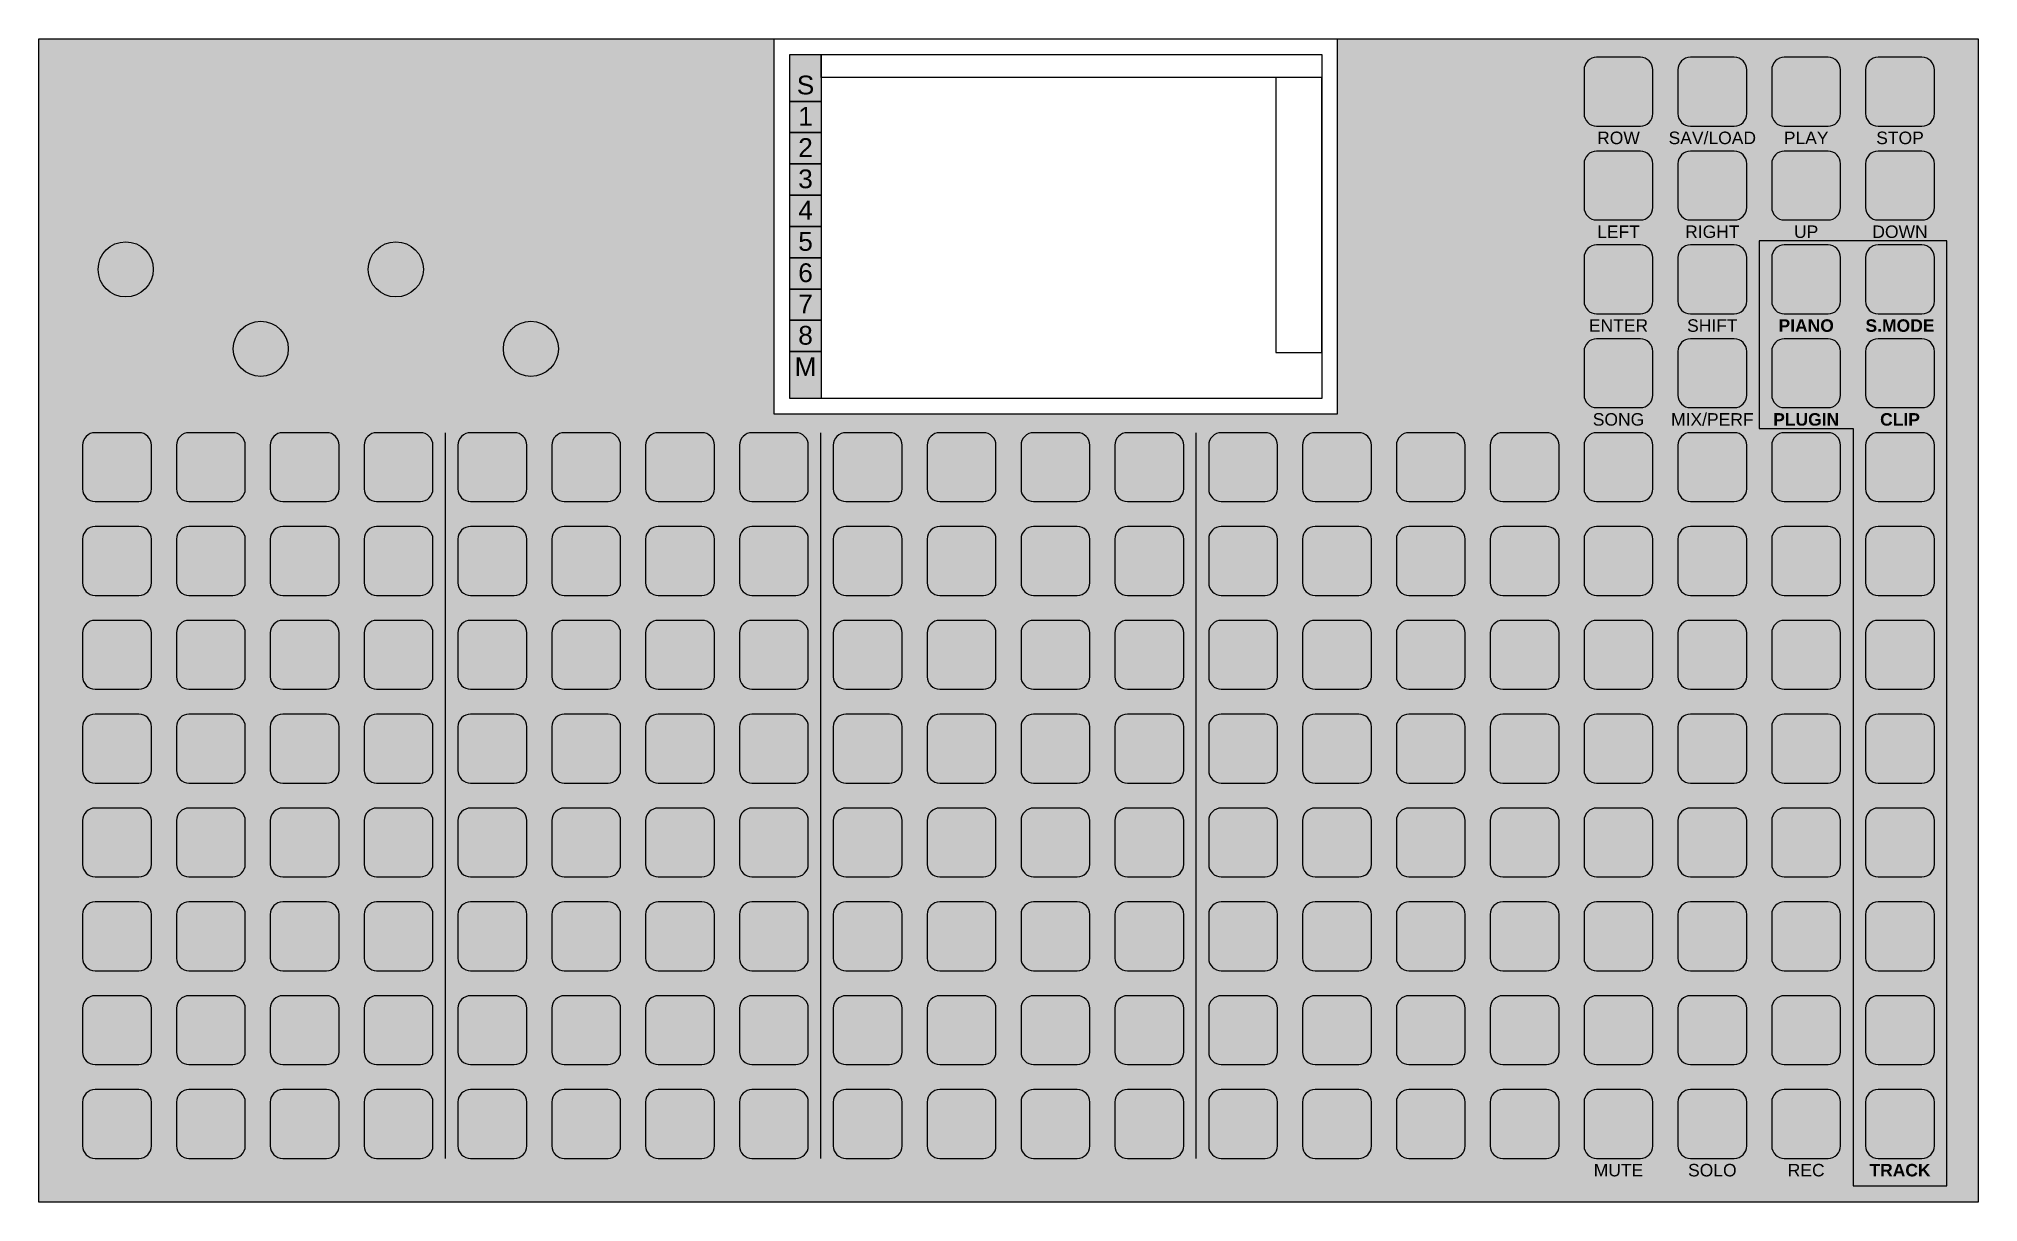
# Model space of a CAD drawing. Header units: millimetres. Extents: x -175 to 2286, y -1714 to 1134.
# Drawn here: x 294.4 to 604.4, y 419.5 to 605.5 of the extents above; entities that cross this region are included whole.
import ezdxf

# ---------------------------------------------------------------- set-up
doc = ezdxf.new("R2010")
doc.units = ezdxf.units.MM
for name, color, linetype in [('maingrid', 7, 'Continuous'), ('panel', 7, 'Continuous'), ('schrift', 7, 'Continuous')]:
    doc.layers.add(name, color=color, linetype=linetype)
doc.styles.get("Standard").update_dxf_attribs({"font": 'arial.ttf'})
doc.styles.add('Stil1', font='arialbd.ttf')

msp = doc.modelspace()

# ---------------------------------------------------------------- texts
at = {"layer": 'schrift', "attachment_point": 2}
for s, insert, char_height in [('S', (416.969, 599.601), 3), ('1', (416.969, 594.601), 3), ('2', (416.969, 589.601), 3), ('ROW', (546.911, 590.653), 2), ('SAV/LOAD', (561.911, 590.653), 2), ('PLAY', (576.911, 590.653), 2), ('STOP', (591.911, 590.653), 2), ('3', (416.969, 584.601), 3), ('4', (416.969, 579.601), 3), ('5', (416.969, 574.601), 3), ('LEFT', (546.911, 575.653), 2), ('RIGHT', (561.911, 575.653), 2), ('UP', (576.911, 575.653), 2), ('DOWN', (591.911, 575.653), 2), ('6', (416.969, 569.601), 3), ('7', (416.969, 564.601), 3), ('8', (416.969, 559.601), 3), ('ENTER', (546.911, 560.653), 2), ('SHIFT', (561.911, 560.653), 2), ('M', (416.969, 554.601), 3), ('SONG', (546.911, 545.653), 2), ('MIX/PERF', (561.911, 545.653), 2), ('MUTE', (546.911, 425.653), 2), ('SOLO', (561.911, 425.653), 2), ('REC', (576.911, 425.653), 2)]:
    msp.add_mtext_dynamic_manual_height_columns(s, width=27.57727, gutter_width=12.5, heights=[0], dxfattribs=dict(at, insert=insert, char_height=char_height))
at = {"layer": 'schrift', "char_height": 2, "attachment_point": 2, "style": 'Stil1'}
for s, insert in [('PIANO', (576.911, 560.653)), ('S.MODE', (591.911, 560.653)), ('PLUGIN', (576.911, 545.653)), ('CLIP', (591.911, 545.653)), ('TRACK', (591.911, 425.653))]:
    msp.add_mtext_dynamic_manual_height_columns(s, width=27.57727, gutter_width=12.5, heights=[0], dxfattribs=dict(at, insert=insert))

# ---------------------------------------------------------------- hatches: boundary and pattern name
h = msp.add_hatch(color=254)
h.dxf.hatch_style = 1
h.paths.add_polyline_path([(599.411, 573.174), (569.411, 573.174), (569.411, 543.203), (584.411, 543.203), (584.411, 422.156), (599.411, 422.156)], flags=16)
edge = h.paths.add_edge_path(flags=0)
edge.add_line((582.411, 555.53), (582.411, 548.53))
edge.add_arc((580.411, 548.53), 2, -90, 0, ccw=False)
edge.add_line((580.411, 546.53), (573.411, 546.53))
edge.add_arc((573.411, 548.53), 2, 180, 270, ccw=False)
edge.add_line((571.411, 548.53), (571.411, 555.53))
edge.add_arc((573.411, 555.53), 2, 90, 180, ccw=False)
edge.add_line((573.411, 557.53), (580.411, 557.53))
edge.add_arc((580.411, 555.53), 2, 0, 90, ccw=False)
edge = h.paths.add_edge_path(flags=0)
edge.add_line((580.411, 561.53), (573.411, 561.53))
edge.add_arc((573.411, 563.53), 2, 180, 270, ccw=False)
edge.add_line((571.411, 563.53), (571.411, 570.53))
edge.add_arc((573.411, 570.53), 2, 90, 180, ccw=False)
edge.add_line((573.411, 572.53), (580.411, 572.53))
edge.add_arc((580.411, 570.53), 2, 0, 90, ccw=False)
edge.add_line((582.411, 570.53), (582.411, 563.53))
edge.add_arc((580.411, 563.53), 2, -90, 0, ccw=False)
edge = h.paths.add_edge_path(flags=0)
edge.add_line((588.411, 557.53), (595.411, 557.53))
edge.add_arc((595.411, 555.53), 2, 0, 90, ccw=False)
edge.add_line((597.411, 555.53), (597.411, 548.53))
edge.add_arc((595.411, 548.53), 2, -90, 0, ccw=False)
edge.add_line((595.411, 546.53), (588.411, 546.53))
edge.add_arc((588.411, 548.53), 2, 180, 270, ccw=False)
edge.add_line((586.411, 548.53), (586.411, 555.53))
edge.add_arc((588.411, 555.53), 2, 90, 180, ccw=False)
edge = h.paths.add_edge_path(flags=0)
edge.add_line((586.411, 563.53), (586.411, 570.53))
edge.add_arc((588.411, 570.53), 2, 90, 180, ccw=False)
edge.add_line((588.411, 572.53), (595.411, 572.53))
edge.add_arc((595.411, 570.53), 2, 0, 90, ccw=False)
edge.add_line((597.411, 570.53), (597.411, 563.53))
edge.add_arc((595.411, 563.53), 2, -90, 0, ccw=False)
edge.add_line((595.411, 561.53), (588.411, 561.53))
edge.add_arc((588.411, 563.53), 2, 180, 270, ccw=False)
edge = h.paths.add_edge_path(flags=0)
edge.add_line((588.411, 542.53), (595.411, 542.53))
edge.add_arc((595.411, 540.53), 2, 0, 90, ccw=False)
edge.add_line((597.411, 540.53), (597.411, 533.53))
edge.add_arc((595.411, 533.53), 2, -90, 0, ccw=False)
edge.add_line((595.411, 531.53), (588.411, 531.53))
edge.add_arc((588.411, 533.53), 2, 180, 270, ccw=False)
edge.add_line((586.411, 533.53), (586.411, 540.53))
edge.add_arc((588.411, 540.53), 2, 90, 180, ccw=False)
edge = h.paths.add_edge_path(flags=0)
edge.add_line((588.411, 527.53), (595.411, 527.53))
edge.add_arc((595.411, 525.53), 2, 0, 90, ccw=False)
edge.add_line((597.411, 525.53), (597.411, 518.53))
edge.add_arc((595.411, 518.53), 2, -90, 0, ccw=False)
edge.add_line((595.411, 516.53), (588.411, 516.53))
edge.add_arc((588.411, 518.53), 2, 180, 270, ccw=False)
edge.add_line((586.411, 518.53), (586.411, 525.53))
edge.add_arc((588.411, 525.53), 2, 90, 180, ccw=False)
edge = h.paths.add_edge_path(flags=0)
edge.add_line((588.411, 512.53), (595.411, 512.53))
edge.add_arc((595.411, 510.53), 2, 0, 90, ccw=False)
edge.add_line((597.411, 510.53), (597.411, 503.53))
edge.add_arc((595.411, 503.53), 2, -90, 0, ccw=False)
edge.add_line((595.411, 501.53), (588.411, 501.53))
edge.add_arc((588.411, 503.53), 2, 180, 270, ccw=False)
edge.add_line((586.411, 503.53), (586.411, 510.53))
edge.add_arc((588.411, 510.53), 2, 90, 180, ccw=False)
edge = h.paths.add_edge_path(flags=0)
edge.add_line((588.411, 497.53), (595.411, 497.53))
edge.add_arc((595.411, 495.53), 2, 0, 90, ccw=False)
edge.add_line((597.411, 495.53), (597.411, 488.53))
edge.add_arc((595.411, 488.53), 2, -90, 0, ccw=False)
edge.add_line((595.411, 486.53), (588.411, 486.53))
edge.add_arc((588.411, 488.53), 2, 180, 270, ccw=False)
edge.add_line((586.411, 488.53), (586.411, 495.53))
edge.add_arc((588.411, 495.53), 2, 90, 180, ccw=False)
edge = h.paths.add_edge_path(flags=0)
edge.add_line((588.411, 482.53), (595.411, 482.53))
edge.add_arc((595.411, 480.53), 2, 0, 90, ccw=False)
edge.add_line((597.411, 480.53), (597.411, 473.53))
edge.add_arc((595.411, 473.53), 2, -90, 0, ccw=False)
edge.add_line((595.411, 471.53), (588.411, 471.53))
edge.add_arc((588.411, 473.53), 2, 180, 270, ccw=False)
edge.add_line((586.411, 473.53), (586.411, 480.53))
edge.add_arc((588.411, 480.53), 2, 90, 180, ccw=False)
edge = h.paths.add_edge_path(flags=0)
edge.add_line((588.411, 467.53), (595.411, 467.53))
edge.add_arc((595.411, 465.53), 2, 0, 90, ccw=False)
edge.add_line((597.411, 465.53), (597.411, 458.53))
edge.add_arc((595.411, 458.53), 2, -90, 0, ccw=False)
edge.add_line((595.411, 456.53), (588.411, 456.53))
edge.add_arc((588.411, 458.53), 2, 180, 270, ccw=False)
edge.add_line((586.411, 458.53), (586.411, 465.53))
edge.add_arc((588.411, 465.53), 2, 90, 180, ccw=False)
edge = h.paths.add_edge_path(flags=0)
edge.add_line((588.411, 452.53), (595.411, 452.53))
edge.add_arc((595.411, 450.53), 2, 0, 90, ccw=False)
edge.add_line((597.411, 450.53), (597.411, 443.53))
edge.add_arc((595.411, 443.53), 2, -90, 0, ccw=False)
edge.add_line((595.411, 441.53), (588.411, 441.53))
edge.add_arc((588.411, 443.53), 2, 180, 270, ccw=False)
edge.add_line((586.411, 443.53), (586.411, 450.53))
edge.add_arc((588.411, 450.53), 2, 90, 180, ccw=False)
edge = h.paths.add_edge_path(flags=0)
edge.add_line((588.411, 437.53), (595.411, 437.53))
edge.add_arc((595.411, 435.53), 2, 0, 90, ccw=False)
edge.add_line((597.411, 435.53), (597.411, 428.53))
edge.add_arc((595.411, 428.53), 2, -90, 0, ccw=False)
edge.add_line((595.411, 426.53), (588.411, 426.53))
edge.add_arc((588.411, 428.53), 2, 180, 270, ccw=False)
edge.add_line((586.411, 428.53), (586.411, 435.53))
edge.add_arc((588.411, 435.53), 2, 90, 180, ccw=False)
h.paths.add_polyline_path([(411.969, 594.49), (411.969, 599.99), (411.969, 605.49), (294.411, 605.49), (294.411, 419.53), (604.411, 419.53), (604.411, 605.49), (501.969, 605.49), (501.969, 545.49), (411.969, 545.49), (411.969, 550.49), (411.969, 555.99), (411.969, 561.49), (411.969, 566.99), (411.969, 572.49), (411.969, 577.99), (411.969, 583.49), (411.969, 588.99)])
edge = h.paths.add_edge_path(flags=16)
edge.add_arc((373.071, 555.932), 4.404, 0, 360)
edge = h.paths.add_edge_path(flags=16)
edge.add_arc((351.481, 568.632), 4.404, 0, 360)
edge = h.paths.add_edge_path(flags=16)
edge.add_arc((385.411, 540.53), 2, 0, 90, ccw=False)
edge.add_line((387.411, 540.53), (387.411, 533.53))
edge.add_arc((385.411, 533.53), 2, -90, 0, ccw=False)
edge.add_line((385.411, 531.53), (378.411, 531.53))
edge.add_arc((378.411, 533.53), 2, 180, 270, ccw=False)
edge.add_line((376.411, 533.53), (376.411, 540.53))
edge.add_arc((378.411, 540.53), 2, 90, 180, ccw=False)
edge.add_line((378.411, 542.53), (385.411, 542.53))
edge = h.paths.add_edge_path(flags=16)
edge.add_line((393.411, 542.53), (400.411, 542.53))
edge.add_arc((400.411, 540.53), 2, 0, 90, ccw=False)
edge.add_line((402.411, 540.53), (402.411, 533.53))
edge.add_arc((400.411, 533.53), 2, -90, 0, ccw=False)
edge.add_line((400.411, 531.53), (393.411, 531.53))
edge.add_arc((393.411, 533.53), 2, 180, 270, ccw=False)
edge.add_line((391.411, 533.53), (391.411, 540.53))
edge.add_arc((393.411, 540.53), 2, 90, 180, ccw=False)
edge = h.paths.add_edge_path(flags=16)
edge.add_line((372.411, 540.53), (372.411, 533.53))
edge.add_arc((370.411, 533.53), 2, -90, 0, ccw=False)
edge.add_line((370.411, 531.53), (363.411, 531.53))
edge.add_arc((363.411, 533.53), 2, 180, 270, ccw=False)
edge.add_line((361.411, 533.53), (361.411, 540.53))
edge.add_arc((363.411, 540.53), 2, 90, 180, ccw=False)
edge.add_line((363.411, 542.53), (370.411, 542.53))
edge.add_arc((370.411, 540.53), 2, 0, 90, ccw=False)
edge = h.paths.add_edge_path(flags=16)
edge.add_line((408.411, 542.53), (415.411, 542.53))
edge.add_arc((415.411, 540.53), 2, 0, 90, ccw=False)
edge.add_line((417.411, 540.53), (417.411, 533.53))
edge.add_arc((415.411, 533.53), 2, -90, 0, ccw=False)
edge.add_line((415.411, 531.53), (408.411, 531.53))
edge.add_arc((408.411, 533.53), 2, 180, 270, ccw=False)
edge.add_line((406.411, 533.53), (406.411, 540.53))
edge.add_arc((408.411, 540.53), 2, 90, 180, ccw=False)
edge = h.paths.add_edge_path(flags=16)
edge.add_line((357.411, 540.53), (357.411, 533.53))
edge.add_arc((355.411, 533.53), 2, -90, 0, ccw=False)
edge.add_line((355.411, 531.53), (348.411, 531.53))
edge.add_arc((348.411, 533.53), 2, 180, 270, ccw=False)
edge.add_line((346.411, 533.53), (346.411, 540.53))
edge.add_arc((348.411, 540.53), 2, 90, 180, ccw=False)
edge.add_line((348.411, 542.53), (355.411, 542.53))
edge.add_arc((355.411, 540.53), 2, 0, 90, ccw=False)
edge = h.paths.add_edge_path(flags=16)
edge.add_arc((329.891, 555.932), 4.404, 0, 360)
edge = h.paths.add_edge_path(flags=16)
edge.add_line((423.411, 542.53), (430.411, 542.53))
edge.add_arc((430.411, 540.53), 2, 0, 90, ccw=False)
edge.add_line((432.411, 540.53), (432.411, 533.53))
edge.add_arc((430.411, 533.53), 2, -90, 0, ccw=False)
edge.add_line((430.411, 531.53), (423.411, 531.53))
edge.add_arc((423.411, 533.53), 2, 180, 270, ccw=False)
edge.add_line((421.411, 533.53), (421.411, 540.53))
edge.add_arc((423.411, 540.53), 2, 90, 180, ccw=False)
edge = h.paths.add_edge_path(flags=16)
edge.add_arc((385.411, 525.53), 2, 0, 90, ccw=False)
edge.add_line((387.411, 525.53), (387.411, 518.53))
edge.add_arc((385.411, 518.53), 2, -90, 0, ccw=False)
edge.add_line((385.411, 516.53), (378.411, 516.53))
edge.add_arc((378.411, 518.53), 2, 180, 270, ccw=False)
edge.add_line((376.411, 518.53), (376.411, 525.53))
edge.add_arc((378.411, 525.53), 2, 90, 180, ccw=False)
edge.add_line((378.411, 527.53), (385.411, 527.53))
edge = h.paths.add_edge_path(flags=16)
edge.add_line((393.411, 527.53), (400.411, 527.53))
edge.add_arc((400.411, 525.53), 2, 0, 90, ccw=False)
edge.add_line((402.411, 525.53), (402.411, 518.53))
edge.add_arc((400.411, 518.53), 2, -90, 0, ccw=False)
edge.add_line((400.411, 516.53), (393.411, 516.53))
edge.add_arc((393.411, 518.53), 2, 180, 270, ccw=False)
edge.add_line((391.411, 518.53), (391.411, 525.53))
edge.add_arc((393.411, 525.53), 2, 90, 180, ccw=False)
edge = h.paths.add_edge_path(flags=16)
edge.add_line((342.411, 540.53), (342.411, 533.53))
edge.add_arc((340.411, 533.53), 2, -90, 0, ccw=False)
edge.add_line((340.411, 531.53), (333.411, 531.53))
edge.add_arc((333.411, 533.53), 2, 180, 270, ccw=False)
edge.add_line((331.411, 533.53), (331.411, 540.53))
edge.add_arc((333.411, 540.53), 2, 90, 180, ccw=False)
edge.add_line((333.411, 542.53), (340.411, 542.53))
edge.add_arc((340.411, 540.53), 2, 0, 90, ccw=False)
edge = h.paths.add_edge_path(flags=16)
edge.add_line((372.411, 525.53), (372.411, 518.53))
edge.add_arc((370.411, 518.53), 2, -90, 0, ccw=False)
edge.add_line((370.411, 516.53), (363.411, 516.53))
edge.add_arc((363.411, 518.53), 2, 180, 270, ccw=False)
edge.add_line((361.411, 518.53), (361.411, 525.53))
edge.add_arc((363.411, 525.53), 2, 90, 180, ccw=False)
edge.add_line((363.411, 527.53), (370.411, 527.53))
edge.add_arc((370.411, 525.53), 2, 0, 90, ccw=False)
edge = h.paths.add_edge_path(flags=16)
edge.add_line((408.411, 527.53), (415.411, 527.53))
edge.add_arc((415.411, 525.53), 2, 0, 90, ccw=False)
edge.add_line((417.411, 525.53), (417.411, 518.53))
edge.add_arc((415.411, 518.53), 2, -90, 0, ccw=False)
edge.add_line((415.411, 516.53), (408.411, 516.53))
edge.add_arc((408.411, 518.53), 2, 180, 270, ccw=False)
edge.add_line((406.411, 518.53), (406.411, 525.53))
edge.add_arc((408.411, 525.53), 2, 90, 180, ccw=False)
edge = h.paths.add_edge_path(flags=16)
edge.add_line((357.411, 525.53), (357.411, 518.53))
edge.add_arc((355.411, 518.53), 2, -90, 0, ccw=False)
edge.add_line((355.411, 516.53), (348.411, 516.53))
edge.add_arc((348.411, 518.53), 2, 180, 270, ccw=False)
edge.add_line((346.411, 518.53), (346.411, 525.53))
edge.add_arc((348.411, 525.53), 2, 90, 180, ccw=False)
edge.add_line((348.411, 527.53), (355.411, 527.53))
edge.add_arc((355.411, 525.53), 2, 0, 90, ccw=False)
edge = h.paths.add_edge_path(flags=16)
edge.add_line((438.411, 542.53), (445.411, 542.53))
edge.add_arc((445.411, 540.53), 2, 0, 90, ccw=False)
edge.add_line((447.411, 540.53), (447.411, 533.53))
edge.add_arc((445.411, 533.53), 2, -90, 0, ccw=False)
edge.add_line((445.411, 531.53), (438.411, 531.53))
edge.add_arc((438.411, 533.53), 2, 180, 270, ccw=False)
edge.add_line((436.411, 533.53), (436.411, 540.53))
edge.add_arc((438.411, 540.53), 2, 90, 180, ccw=False)
edge = h.paths.add_edge_path(flags=16)
edge.add_line((423.411, 527.53), (430.411, 527.53))
edge.add_arc((430.411, 525.53), 2, 0, 90, ccw=False)
edge.add_line((432.411, 525.53), (432.411, 518.53))
edge.add_arc((430.411, 518.53), 2, -90, 0, ccw=False)
edge.add_line((430.411, 516.53), (423.411, 516.53))
edge.add_arc((423.411, 518.53), 2, 180, 270, ccw=False)
edge.add_line((421.411, 518.53), (421.411, 525.53))
edge.add_arc((423.411, 525.53), 2, 90, 180, ccw=False)
edge = h.paths.add_edge_path(flags=16)
edge.add_arc((308.301, 568.632), 4.404, 0, 360)
edge = h.paths.add_edge_path(flags=16)
edge.add_line((327.411, 540.53), (327.411, 533.53))
edge.add_arc((325.411, 533.53), 2, -90, 0, ccw=False)
edge.add_line((325.411, 531.53), (318.411, 531.53))
edge.add_arc((318.411, 533.53), 2, 180, 270, ccw=False)
edge.add_line((316.411, 533.53), (316.411, 540.53))
edge.add_arc((318.411, 540.53), 2, 90, 180, ccw=False)
edge.add_line((318.411, 542.53), (325.411, 542.53))
edge.add_arc((325.411, 540.53), 2, 0, 90, ccw=False)
edge = h.paths.add_edge_path(flags=16)
edge.add_line((342.411, 525.53), (342.411, 518.53))
edge.add_arc((340.411, 518.53), 2, -90, 0, ccw=False)
edge.add_line((340.411, 516.53), (333.411, 516.53))
edge.add_arc((333.411, 518.53), 2, 180, 270, ccw=False)
edge.add_line((331.411, 518.53), (331.411, 525.53))
edge.add_arc((333.411, 525.53), 2, 90, 180, ccw=False)
edge.add_line((333.411, 527.53), (340.411, 527.53))
edge.add_arc((340.411, 525.53), 2, 0, 90, ccw=False)
edge = h.paths.add_edge_path(flags=16)
edge.add_arc((385.411, 510.53), 2, 0, 90, ccw=False)
edge.add_line((387.411, 510.53), (387.411, 503.53))
edge.add_arc((385.411, 503.53), 2, -90, 0, ccw=False)
edge.add_line((385.411, 501.53), (378.411, 501.53))
edge.add_arc((378.411, 503.53), 2, 180, 270, ccw=False)
edge.add_line((376.411, 503.53), (376.411, 510.53))
edge.add_arc((378.411, 510.53), 2, 90, 180, ccw=False)
edge.add_line((378.411, 512.53), (385.411, 512.53))
edge = h.paths.add_edge_path(flags=16)
edge.add_line((393.411, 512.53), (400.411, 512.53))
edge.add_arc((400.411, 510.53), 2, 0, 90, ccw=False)
edge.add_line((402.411, 510.53), (402.411, 503.53))
edge.add_arc((400.411, 503.53), 2, -90, 0, ccw=False)
edge.add_line((400.411, 501.53), (393.411, 501.53))
edge.add_arc((393.411, 503.53), 2, 180, 270, ccw=False)
edge.add_line((391.411, 503.53), (391.411, 510.53))
edge.add_arc((393.411, 510.53), 2, 90, 180, ccw=False)
edge = h.paths.add_edge_path(flags=16)
edge.add_line((372.411, 510.53), (372.411, 503.53))
edge.add_arc((370.411, 503.53), 2, -90, 0, ccw=False)
edge.add_line((370.411, 501.53), (363.411, 501.53))
edge.add_arc((363.411, 503.53), 2, 180, 270, ccw=False)
edge.add_line((361.411, 503.53), (361.411, 510.53))
edge.add_arc((363.411, 510.53), 2, 90, 180, ccw=False)
edge.add_line((363.411, 512.53), (370.411, 512.53))
edge.add_arc((370.411, 510.53), 2, 0, 90, ccw=False)
edge = h.paths.add_edge_path(flags=16)
edge.add_line((408.411, 512.53), (415.411, 512.53))
edge.add_arc((415.411, 510.53), 2, 0, 90, ccw=False)
edge.add_line((417.411, 510.53), (417.411, 503.53))
edge.add_arc((415.411, 503.53), 2, -90, 0, ccw=False)
edge.add_line((415.411, 501.53), (408.411, 501.53))
edge.add_arc((408.411, 503.53), 2, 180, 270, ccw=False)
edge.add_line((406.411, 503.53), (406.411, 510.53))
edge.add_arc((408.411, 510.53), 2, 90, 180, ccw=False)
edge = h.paths.add_edge_path(flags=16)
edge.add_line((357.411, 510.53), (357.411, 503.53))
edge.add_arc((355.411, 503.53), 2, -90, 0, ccw=False)
edge.add_line((355.411, 501.53), (348.411, 501.53))
edge.add_arc((348.411, 503.53), 2, 180, 270, ccw=False)
edge.add_line((346.411, 503.53), (346.411, 510.53))
edge.add_arc((348.411, 510.53), 2, 90, 180, ccw=False)
edge.add_line((348.411, 512.53), (355.411, 512.53))
edge.add_arc((355.411, 510.53), 2, 0, 90, ccw=False)
edge = h.paths.add_edge_path(flags=16)
edge.add_line((438.411, 527.53), (445.411, 527.53))
edge.add_arc((445.411, 525.53), 2, 0, 90, ccw=False)
edge.add_line((447.411, 525.53), (447.411, 518.53))
edge.add_arc((445.411, 518.53), 2, -90, 0, ccw=False)
edge.add_line((445.411, 516.53), (438.411, 516.53))
edge.add_arc((438.411, 518.53), 2, 180, 270, ccw=False)
edge.add_line((436.411, 518.53), (436.411, 525.53))
edge.add_arc((438.411, 525.53), 2, 90, 180, ccw=False)
edge = h.paths.add_edge_path(flags=16)
edge.add_line((453.411, 542.53), (460.411, 542.53))
edge.add_arc((460.411, 540.53), 2, 0, 90, ccw=False)
edge.add_line((462.411, 540.53), (462.411, 533.53))
edge.add_arc((460.411, 533.53), 2, -90, 0, ccw=False)
edge.add_line((460.411, 531.53), (453.411, 531.53))
edge.add_arc((453.411, 533.53), 2, 180, 270, ccw=False)
edge.add_line((451.411, 533.53), (451.411, 540.53))
edge.add_arc((453.411, 540.53), 2, 90, 180, ccw=False)
edge = h.paths.add_edge_path(flags=16)
edge.add_line((327.411, 525.53), (327.411, 518.53))
edge.add_arc((325.411, 518.53), 2, -90, 0, ccw=False)
edge.add_line((325.411, 516.53), (318.411, 516.53))
edge.add_arc((318.411, 518.53), 2, 180, 270, ccw=False)
edge.add_line((316.411, 518.53), (316.411, 525.53))
edge.add_arc((318.411, 525.53), 2, 90, 180, ccw=False)
edge.add_line((318.411, 527.53), (325.411, 527.53))
edge.add_arc((325.411, 525.53), 2, 0, 90, ccw=False)
edge = h.paths.add_edge_path(flags=16)
edge.add_line((312.411, 540.53), (312.411, 533.53))
edge.add_arc((310.411, 533.53), 2, -90, 0, ccw=False)
edge.add_line((310.411, 531.53), (303.411, 531.53))
edge.add_arc((303.411, 533.53), 2, 180, 270, ccw=False)
edge.add_line((301.411, 533.53), (301.411, 540.53))
edge.add_arc((303.411, 540.53), 2, 90, 180, ccw=False)
edge.add_line((303.411, 542.53), (310.411, 542.53))
edge.add_arc((310.411, 540.53), 2, 0, 90, ccw=False)
edge = h.paths.add_edge_path(flags=16)
edge.add_line((423.411, 512.53), (430.411, 512.53))
edge.add_arc((430.411, 510.53), 2, 0, 90, ccw=False)
edge.add_line((432.411, 510.53), (432.411, 503.53))
edge.add_arc((430.411, 503.53), 2, -90, 0, ccw=False)
edge.add_line((430.411, 501.53), (423.411, 501.53))
edge.add_arc((423.411, 503.53), 2, 180, 270, ccw=False)
edge.add_line((421.411, 503.53), (421.411, 510.53))
edge.add_arc((423.411, 510.53), 2, 90, 180, ccw=False)
edge = h.paths.add_edge_path(flags=16)
edge.add_line((342.411, 510.53), (342.411, 503.53))
edge.add_arc((340.411, 503.53), 2, -90, 0, ccw=False)
edge.add_line((340.411, 501.53), (333.411, 501.53))
edge.add_arc((333.411, 503.53), 2, 180, 270, ccw=False)
edge.add_line((331.411, 503.53), (331.411, 510.53))
edge.add_arc((333.411, 510.53), 2, 90, 180, ccw=False)
edge.add_line((333.411, 512.53), (340.411, 512.53))
edge.add_arc((340.411, 510.53), 2, 0, 90, ccw=False)
edge = h.paths.add_edge_path(flags=16)
edge.add_arc((385.411, 495.53), 2, 0, 90, ccw=False)
edge.add_line((387.411, 495.53), (387.411, 488.53))
edge.add_arc((385.411, 488.53), 2, -90, 0, ccw=False)
edge.add_line((385.411, 486.53), (378.411, 486.53))
edge.add_arc((378.411, 488.53), 2, 180, 270, ccw=False)
edge.add_line((376.411, 488.53), (376.411, 495.53))
edge.add_arc((378.411, 495.53), 2, 90, 180, ccw=False)
edge.add_line((378.411, 497.53), (385.411, 497.53))
edge = h.paths.add_edge_path(flags=16)
edge.add_line((393.411, 497.53), (400.411, 497.53))
edge.add_arc((400.411, 495.53), 2, 0, 90, ccw=False)
edge.add_line((402.411, 495.53), (402.411, 488.53))
edge.add_arc((400.411, 488.53), 2, -90, 0, ccw=False)
edge.add_line((400.411, 486.53), (393.411, 486.53))
edge.add_arc((393.411, 488.53), 2, 180, 270, ccw=False)
edge.add_line((391.411, 488.53), (391.411, 495.53))
edge.add_arc((393.411, 495.53), 2, 90, 180, ccw=False)
edge = h.paths.add_edge_path(flags=16)
edge.add_line((453.411, 527.53), (460.411, 527.53))
edge.add_arc((460.411, 525.53), 2, 0, 90, ccw=False)
edge.add_line((462.411, 525.53), (462.411, 518.53))
edge.add_arc((460.411, 518.53), 2, -90, 0, ccw=False)
edge.add_line((460.411, 516.53), (453.411, 516.53))
edge.add_arc((453.411, 518.53), 2, 180, 270, ccw=False)
edge.add_line((451.411, 518.53), (451.411, 525.53))
edge.add_arc((453.411, 525.53), 2, 90, 180, ccw=False)
edge = h.paths.add_edge_path(flags=16)
edge.add_line((372.411, 495.53), (372.411, 488.53))
edge.add_arc((370.411, 488.53), 2, -90, 0, ccw=False)
edge.add_line((370.411, 486.53), (363.411, 486.53))
edge.add_arc((363.411, 488.53), 2, 180, 270, ccw=False)
edge.add_line((361.411, 488.53), (361.411, 495.53))
edge.add_arc((363.411, 495.53), 2, 90, 180, ccw=False)
edge.add_line((363.411, 497.53), (370.411, 497.53))
edge.add_arc((370.411, 495.53), 2, 0, 90, ccw=False)
edge = h.paths.add_edge_path(flags=16)
edge.add_line((438.411, 512.53), (445.411, 512.53))
edge.add_arc((445.411, 510.53), 2, 0, 90, ccw=False)
edge.add_line((447.411, 510.53), (447.411, 503.53))
edge.add_arc((445.411, 503.53), 2, -90, 0, ccw=False)
edge.add_line((445.411, 501.53), (438.411, 501.53))
edge.add_arc((438.411, 503.53), 2, 180, 270, ccw=False)
edge.add_line((436.411, 503.53), (436.411, 510.53))
edge.add_arc((438.411, 510.53), 2, 90, 180, ccw=False)
edge = h.paths.add_edge_path(flags=16)
edge.add_line((312.411, 525.53), (312.411, 518.53))
edge.add_arc((310.411, 518.53), 2, -90, 0, ccw=False)
edge.add_line((310.411, 516.53), (303.411, 516.53))
edge.add_arc((303.411, 518.53), 2, 180, 270, ccw=False)
edge.add_line((301.411, 518.53), (301.411, 525.53))
edge.add_arc((303.411, 525.53), 2, 90, 180, ccw=False)
edge.add_line((303.411, 527.53), (310.411, 527.53))
edge.add_arc((310.411, 525.53), 2, 0, 90, ccw=False)
edge = h.paths.add_edge_path(flags=16)
edge.add_line((408.411, 497.53), (415.411, 497.53))
edge.add_arc((415.411, 495.53), 2, 0, 90, ccw=False)
edge.add_line((417.411, 495.53), (417.411, 488.53))
edge.add_arc((415.411, 488.53), 2, -90, 0, ccw=False)
edge.add_line((415.411, 486.53), (408.411, 486.53))
edge.add_arc((408.411, 488.53), 2, 180, 270, ccw=False)
edge.add_line((406.411, 488.53), (406.411, 495.53))
edge.add_arc((408.411, 495.53), 2, 90, 180, ccw=False)
edge = h.paths.add_edge_path(flags=16)
edge.add_line((327.411, 510.53), (327.411, 503.53))
edge.add_arc((325.411, 503.53), 2, -90, 0, ccw=False)
edge.add_line((325.411, 501.53), (318.411, 501.53))
edge.add_arc((318.411, 503.53), 2, 180, 270, ccw=False)
edge.add_line((316.411, 503.53), (316.411, 510.53))
edge.add_arc((318.411, 510.53), 2, 90, 180, ccw=False)
edge.add_line((318.411, 512.53), (325.411, 512.53))
edge.add_arc((325.411, 510.53), 2, 0, 90, ccw=False)
edge = h.paths.add_edge_path(flags=16)
edge.add_line((357.411, 495.53), (357.411, 488.53))
edge.add_arc((355.411, 488.53), 2, -90, 0, ccw=False)
edge.add_line((355.411, 486.53), (348.411, 486.53))
edge.add_arc((348.411, 488.53), 2, 180, 270, ccw=False)
edge.add_line((346.411, 488.53), (346.411, 495.53))
edge.add_arc((348.411, 495.53), 2, 90, 180, ccw=False)
edge.add_line((348.411, 497.53), (355.411, 497.53))
edge.add_arc((355.411, 495.53), 2, 0, 90, ccw=False)
edge = h.paths.add_edge_path(flags=16)
edge.add_line((468.411, 542.53), (475.411, 542.53))
edge.add_arc((475.411, 540.53), 2, 0, 90, ccw=False)
edge.add_line((477.411, 540.53), (477.411, 533.53))
edge.add_arc((475.411, 533.53), 2, -90, 0, ccw=False)
edge.add_line((475.411, 531.53), (468.411, 531.53))
edge.add_arc((468.411, 533.53), 2, 180, 270, ccw=False)
edge.add_line((466.411, 533.53), (466.411, 540.53))
edge.add_arc((468.411, 540.53), 2, 90, 180, ccw=False)
edge = h.paths.add_edge_path(flags=16)
edge.add_line((423.411, 497.53), (430.411, 497.53))
edge.add_arc((430.411, 495.53), 2, 0, 90, ccw=False)
edge.add_line((432.411, 495.53), (432.411, 488.53))
edge.add_arc((430.411, 488.53), 2, -90, 0, ccw=False)
edge.add_line((430.411, 486.53), (423.411, 486.53))
edge.add_arc((423.411, 488.53), 2, 180, 270, ccw=False)
edge.add_line((421.411, 488.53), (421.411, 495.53))
edge.add_arc((423.411, 495.53), 2, 90, 180, ccw=False)
edge = h.paths.add_edge_path(flags=16)
edge.add_line((342.411, 495.53), (342.411, 488.53))
edge.add_arc((340.411, 488.53), 2, -90, 0, ccw=False)
edge.add_line((340.411, 486.53), (333.411, 486.53))
edge.add_arc((333.411, 488.53), 2, 180, 270, ccw=False)
edge.add_line((331.411, 488.53), (331.411, 495.53))
edge.add_arc((333.411, 495.53), 2, 90, 180, ccw=False)
edge.add_line((333.411, 497.53), (340.411, 497.53))
edge.add_arc((340.411, 495.53), 2, 0, 90, ccw=False)
edge = h.paths.add_edge_path(flags=16)
edge.add_line((453.411, 512.53), (460.411, 512.53))
edge.add_arc((460.411, 510.53), 2, 0, 90, ccw=False)
edge.add_line((462.411, 510.53), (462.411, 503.53))
edge.add_arc((460.411, 503.53), 2, -90, 0, ccw=False)
edge.add_line((460.411, 501.53), (453.411, 501.53))
edge.add_arc((453.411, 503.53), 2, 180, 270, ccw=False)
edge.add_line((451.411, 503.53), (451.411, 510.53))
edge.add_arc((453.411, 510.53), 2, 90, 180, ccw=False)
edge = h.paths.add_edge_path(flags=16)
edge.add_line((468.411, 527.53), (475.411, 527.53))
edge.add_arc((475.411, 525.53), 2, 0, 90, ccw=False)
edge.add_line((477.411, 525.53), (477.411, 518.53))
edge.add_arc((475.411, 518.53), 2, -90, 0, ccw=False)
edge.add_line((475.411, 516.53), (468.411, 516.53))
edge.add_arc((468.411, 518.53), 2, 180, 270, ccw=False)
edge.add_line((466.411, 518.53), (466.411, 525.53))
edge.add_arc((468.411, 525.53), 2, 90, 180, ccw=False)
edge = h.paths.add_edge_path(flags=16)
edge.add_line((312.411, 510.53), (312.411, 503.53))
edge.add_arc((310.411, 503.53), 2, -90, 0, ccw=False)
edge.add_line((310.411, 501.53), (303.411, 501.53))
edge.add_arc((303.411, 503.53), 2, 180, 270, ccw=False)
edge.add_line((301.411, 503.53), (301.411, 510.53))
edge.add_arc((303.411, 510.53), 2, 90, 180, ccw=False)
edge.add_line((303.411, 512.53), (310.411, 512.53))
edge.add_arc((310.411, 510.53), 2, 0, 90, ccw=False)
edge = h.paths.add_edge_path(flags=16)
edge.add_line((438.411, 497.53), (445.411, 497.53))
edge.add_arc((445.411, 495.53), 2, 0, 90, ccw=False)
edge.add_line((447.411, 495.53), (447.411, 488.53))
edge.add_arc((445.411, 488.53), 2, -90, 0, ccw=False)
edge.add_line((445.411, 486.53), (438.411, 486.53))
edge.add_arc((438.411, 488.53), 2, 180, 270, ccw=False)
edge.add_line((436.411, 488.53), (436.411, 495.53))
edge.add_arc((438.411, 495.53), 2, 90, 180, ccw=False)
edge = h.paths.add_edge_path(flags=16)
edge.add_arc((385.411, 480.53), 2, 0, 90, ccw=False)
edge.add_line((387.411, 480.53), (387.411, 473.53))
edge.add_arc((385.411, 473.53), 2, -90, 0, ccw=False)
edge.add_line((385.411, 471.53), (378.411, 471.53))
edge.add_arc((378.411, 473.53), 2, 180, 270, ccw=False)
edge.add_line((376.411, 473.53), (376.411, 480.53))
edge.add_arc((378.411, 480.53), 2, 90, 180, ccw=False)
edge.add_line((378.411, 482.53), (385.411, 482.53))
edge = h.paths.add_edge_path(flags=16)
edge.add_line((393.411, 482.53), (400.411, 482.53))
edge.add_arc((400.411, 480.53), 2, 0, 90, ccw=False)
edge.add_line((402.411, 480.53), (402.411, 473.53))
edge.add_arc((400.411, 473.53), 2, -90, 0, ccw=False)
edge.add_line((400.411, 471.53), (393.411, 471.53))
edge.add_arc((393.411, 473.53), 2, 180, 270, ccw=False)
edge.add_line((391.411, 473.53), (391.411, 480.53))
edge.add_arc((393.411, 480.53), 2, 90, 180, ccw=False)
edge = h.paths.add_edge_path(flags=16)
edge.add_arc((370.411, 480.53), 2, 0, 90, ccw=False)
edge.add_line((372.411, 480.53), (372.411, 473.53))
edge.add_arc((370.411, 473.53), 2, -90, 0, ccw=False)
edge.add_line((370.411, 471.53), (363.411, 471.53))
edge.add_arc((363.411, 473.53), 2, 180, 270, ccw=False)
edge.add_line((361.411, 473.53), (361.411, 480.53))
edge.add_arc((363.411, 480.53), 2, 90, 180, ccw=False)
edge.add_line((363.411, 482.53), (370.411, 482.53))
edge = h.paths.add_edge_path(flags=16)
edge.add_line((327.411, 495.53), (327.411, 488.53))
edge.add_arc((325.411, 488.53), 2, -90, 0, ccw=False)
edge.add_line((325.411, 486.53), (318.411, 486.53))
edge.add_arc((318.411, 488.53), 2, 180, 270, ccw=False)
edge.add_line((316.411, 488.53), (316.411, 495.53))
edge.add_arc((318.411, 495.53), 2, 90, 180, ccw=False)
edge.add_line((318.411, 497.53), (325.411, 497.53))
edge.add_arc((325.411, 495.53), 2, 0, 90, ccw=False)
edge = h.paths.add_edge_path(flags=16)
edge.add_line((483.411, 542.53), (490.411, 542.53))
edge.add_arc((490.411, 540.53), 2, 0, 90, ccw=False)
edge.add_line((492.411, 540.53), (492.411, 533.53))
edge.add_arc((490.411, 533.53), 2, -90, 0, ccw=False)
edge.add_line((490.411, 531.53), (483.411, 531.53))
edge.add_arc((483.411, 533.53), 2, 180, 270, ccw=False)
edge.add_line((481.411, 533.53), (481.411, 540.53))
edge.add_arc((483.411, 540.53), 2, 90, 180, ccw=False)
edge = h.paths.add_edge_path(flags=16)
edge.add_line((408.411, 482.53), (415.411, 482.53))
edge.add_arc((415.411, 480.53), 2, 0, 90, ccw=False)
edge.add_line((417.411, 480.53), (417.411, 473.53))
edge.add_arc((415.411, 473.53), 2, -90, 0, ccw=False)
edge.add_line((415.411, 471.53), (408.411, 471.53))
edge.add_arc((408.411, 473.53), 2, 180, 270, ccw=False)
edge.add_line((406.411, 473.53), (406.411, 480.53))
edge.add_arc((408.411, 480.53), 2, 90, 180, ccw=False)
edge = h.paths.add_edge_path(flags=16)
edge.add_line((357.411, 480.53), (357.411, 473.53))
edge.add_arc((355.411, 473.53), 2, -90, 0, ccw=False)
edge.add_line((355.411, 471.53), (348.411, 471.53))
edge.add_arc((348.411, 473.53), 2, 180, 270, ccw=False)
edge.add_line((346.411, 473.53), (346.411, 480.53))
edge.add_arc((348.411, 480.53), 2, 90, 180, ccw=False)
edge.add_line((348.411, 482.53), (355.411, 482.53))
edge.add_arc((355.411, 480.53), 2, 0, 90, ccw=False)
edge = h.paths.add_edge_path(flags=16)
edge.add_line((468.411, 512.53), (475.411, 512.53))
edge.add_arc((475.411, 510.53), 2, 0, 90, ccw=False)
edge.add_line((477.411, 510.53), (477.411, 503.53))
edge.add_arc((475.411, 503.53), 2, -90, 0, ccw=False)
edge.add_line((475.411, 501.53), (468.411, 501.53))
edge.add_arc((468.411, 503.53), 2, 180, 270, ccw=False)
edge.add_line((466.411, 503.53), (466.411, 510.53))
edge.add_arc((468.411, 510.53), 2, 90, 180, ccw=False)
edge = h.paths.add_edge_path(flags=16)
edge.add_line((423.411, 482.53), (430.411, 482.53))
edge.add_arc((430.411, 480.53), 2, 0, 90, ccw=False)
edge.add_line((432.411, 480.53), (432.411, 473.53))
edge.add_arc((430.411, 473.53), 2, -90, 0, ccw=False)
edge.add_line((430.411, 471.53), (423.411, 471.53))
edge.add_arc((423.411, 473.53), 2, 180, 270, ccw=False)
edge.add_line((421.411, 473.53), (421.411, 480.53))
edge.add_arc((423.411, 480.53), 2, 90, 180, ccw=False)
edge = h.paths.add_edge_path(flags=16)
edge.add_line((453.411, 497.53), (460.411, 497.53))
edge.add_arc((460.411, 495.53), 2, 0, 90, ccw=False)
edge.add_line((462.411, 495.53), (462.411, 488.53))
edge.add_arc((460.411, 488.53), 2, -90, 0, ccw=False)
edge.add_line((460.411, 486.53), (453.411, 486.53))
edge.add_arc((453.411, 488.53), 2, 180, 270, ccw=False)
edge.add_line((451.411, 488.53), (451.411, 495.53))
edge.add_arc((453.411, 495.53), 2, 90, 180, ccw=False)
edge = h.paths.add_edge_path(flags=16)
edge.add_line((342.411, 480.53), (342.411, 473.53))
edge.add_arc((340.411, 473.53), 2, -90, 0, ccw=False)
edge.add_line((340.411, 471.53), (333.411, 471.53))
edge.add_arc((333.411, 473.53), 2, 180, 270, ccw=False)
edge.add_line((331.411, 473.53), (331.411, 480.53))
edge.add_arc((333.411, 480.53), 2, 90, 180, ccw=False)
edge.add_line((333.411, 482.53), (340.411, 482.53))
edge.add_arc((340.411, 480.53), 2, 0, 90, ccw=False)
edge = h.paths.add_edge_path(flags=16)
edge.add_line((483.411, 527.53), (490.411, 527.53))
edge.add_arc((490.411, 525.53), 2, 0, 90, ccw=False)
edge.add_line((492.411, 525.53), (492.411, 518.53))
edge.add_arc((490.411, 518.53), 2, -90, 0, ccw=False)
edge.add_line((490.411, 516.53), (483.411, 516.53))
edge.add_arc((483.411, 518.53), 2, 180, 270, ccw=False)
edge.add_line((481.411, 518.53), (481.411, 525.53))
edge.add_arc((483.411, 525.53), 2, 90, 180, ccw=False)
edge = h.paths.add_edge_path(flags=16)
edge.add_line((312.411, 495.53), (312.411, 488.53))
edge.add_arc((310.411, 488.53), 2, -90, 0, ccw=False)
edge.add_line((310.411, 486.53), (303.411, 486.53))
edge.add_arc((303.411, 488.53), 2, 180, 270, ccw=False)
edge.add_line((301.411, 488.53), (301.411, 495.53))
edge.add_arc((303.411, 495.53), 2, 90, 180, ccw=False)
edge.add_line((303.411, 497.53), (310.411, 497.53))
edge.add_arc((310.411, 495.53), 2, 0, 90, ccw=False)
edge = h.paths.add_edge_path(flags=16)
edge.add_line((438.411, 482.53), (445.411, 482.53))
edge.add_arc((445.411, 480.53), 2, 0, 90, ccw=False)
edge.add_line((447.411, 480.53), (447.411, 473.53))
edge.add_arc((445.411, 473.53), 2, -90, 0, ccw=False)
edge.add_line((445.411, 471.53), (438.411, 471.53))
edge.add_arc((438.411, 473.53), 2, 180, 270, ccw=False)
edge.add_line((436.411, 473.53), (436.411, 480.53))
edge.add_arc((438.411, 480.53), 2, 90, 180, ccw=False)
edge = h.paths.add_edge_path(flags=16)
edge.add_line((327.411, 480.53), (327.411, 473.53))
edge.add_arc((325.411, 473.53), 2, -90, 0, ccw=False)
edge.add_line((325.411, 471.53), (318.411, 471.53))
edge.add_arc((318.411, 473.53), 2, 180, 270, ccw=False)
edge.add_line((316.411, 473.53), (316.411, 480.53))
edge.add_arc((318.411, 480.53), 2, 90, 180, ccw=False)
edge.add_line((318.411, 482.53), (325.411, 482.53))
edge.add_arc((325.411, 480.53), 2, 0, 90, ccw=False)
edge = h.paths.add_edge_path(flags=16)
edge.add_arc((385.411, 465.53), 2, 0, 90, ccw=False)
edge.add_line((387.411, 465.53), (387.411, 458.53))
edge.add_arc((385.411, 458.53), 2, -90, 0, ccw=False)
edge.add_line((385.411, 456.53), (378.411, 456.53))
edge.add_arc((378.411, 458.53), 2, 180, 270, ccw=False)
edge.add_line((376.411, 458.53), (376.411, 465.53))
edge.add_arc((378.411, 465.53), 2, 90, 180, ccw=False)
edge.add_line((378.411, 467.53), (385.411, 467.53))
edge = h.paths.add_edge_path(flags=16)
edge.add_line((393.411, 467.53), (400.411, 467.53))
edge.add_arc((400.411, 465.53), 2, 0, 90, ccw=False)
edge.add_line((402.411, 465.53), (402.411, 458.53))
edge.add_arc((400.411, 458.53), 2, -90, 0, ccw=False)
edge.add_line((400.411, 456.53), (393.411, 456.53))
edge.add_arc((393.411, 458.53), 2, 180, 270, ccw=False)
edge.add_line((391.411, 458.53), (391.411, 465.53))
edge.add_arc((393.411, 465.53), 2, 90, 180, ccw=False)
edge = h.paths.add_edge_path(flags=16)
edge.add_arc((370.411, 465.53), 2, 0, 90, ccw=False)
edge.add_line((372.411, 465.53), (372.411, 458.53))
edge.add_arc((370.411, 458.53), 2, -90, 0, ccw=False)
edge.add_line((370.411, 456.53), (363.411, 456.53))
edge.add_arc((363.411, 458.53), 2, 180, 270, ccw=False)
edge.add_line((361.411, 458.53), (361.411, 465.53))
edge.add_arc((363.411, 465.53), 2, 90, 180, ccw=False)
edge.add_line((363.411, 467.53), (370.411, 467.53))
edge = h.paths.add_edge_path(flags=16)
edge.add_line((498.411, 542.53), (505.411, 542.53))
edge.add_arc((505.411, 540.53), 2, 0, 90, ccw=False)
edge.add_line((507.411, 540.53), (507.411, 533.53))
edge.add_arc((505.411, 533.53), 2, -90, 0, ccw=False)
edge.add_line((505.411, 531.53), (498.411, 531.53))
edge.add_arc((498.411, 533.53), 2, 180, 270, ccw=False)
edge.add_line((496.411, 533.53), (496.411, 540.53))
edge.add_arc((498.411, 540.53), 2, 90, 180, ccw=False)
edge = h.paths.add_edge_path(flags=16)
edge.add_line((408.411, 467.53), (415.411, 467.53))
edge.add_arc((415.411, 465.53), 2, 0, 90, ccw=False)
edge.add_line((417.411, 465.53), (417.411, 458.53))
edge.add_arc((415.411, 458.53), 2, -90, 0, ccw=False)
edge.add_line((415.411, 456.53), (408.411, 456.53))
edge.add_arc((408.411, 458.53), 2, 180, 270, ccw=False)
edge.add_line((406.411, 458.53), (406.411, 465.53))
edge.add_arc((408.411, 465.53), 2, 90, 180, ccw=False)
edge = h.paths.add_edge_path(flags=16)
edge.add_line((468.411, 497.53), (475.411, 497.53))
edge.add_arc((475.411, 495.53), 2, 0, 90, ccw=False)
edge.add_line((477.411, 495.53), (477.411, 488.53))
edge.add_arc((475.411, 488.53), 2, -90, 0, ccw=False)
edge.add_line((475.411, 486.53), (468.411, 486.53))
edge.add_arc((468.411, 488.53), 2, 180, 270, ccw=False)
edge.add_line((466.411, 488.53), (466.411, 495.53))
edge.add_arc((468.411, 495.53), 2, 90, 180, ccw=False)
edge = h.paths.add_edge_path(flags=16)
edge.add_line((357.411, 465.53), (357.411, 458.53))
edge.add_arc((355.411, 458.53), 2, -90, 0, ccw=False)
edge.add_line((355.411, 456.53), (348.411, 456.53))
edge.add_arc((348.411, 458.53), 2, 180, 270, ccw=False)
edge.add_line((346.411, 458.53), (346.411, 465.53))
edge.add_arc((348.411, 465.53), 2, 90, 180, ccw=False)
edge.add_line((348.411, 467.53), (355.411, 467.53))
edge.add_arc((355.411, 465.53), 2, 0, 90, ccw=False)
edge = h.paths.add_edge_path(flags=16)
edge.add_line((483.411, 512.53), (490.411, 512.53))
edge.add_arc((490.411, 510.53), 2, 0, 90, ccw=False)
edge.add_line((492.411, 510.53), (492.411, 503.53))
edge.add_arc((490.411, 503.53), 2, -90, 0, ccw=False)
edge.add_line((490.411, 501.53), (483.411, 501.53))
edge.add_arc((483.411, 503.53), 2, 180, 270, ccw=False)
edge.add_line((481.411, 503.53), (481.411, 510.53))
edge.add_arc((483.411, 510.53), 2, 90, 180, ccw=False)
edge = h.paths.add_edge_path(flags=16)
edge.add_line((453.411, 482.53), (460.411, 482.53))
edge.add_arc((460.411, 480.53), 2, 0, 90, ccw=False)
edge.add_line((462.411, 480.53), (462.411, 473.53))
edge.add_arc((460.411, 473.53), 2, -90, 0, ccw=False)
edge.add_line((460.411, 471.53), (453.411, 471.53))
edge.add_arc((453.411, 473.53), 2, 180, 270, ccw=False)
edge.add_line((451.411, 473.53), (451.411, 480.53))
edge.add_arc((453.411, 480.53), 2, 90, 180, ccw=False)
edge = h.paths.add_edge_path(flags=16)
edge.add_line((423.411, 467.53), (430.411, 467.53))
edge.add_arc((430.411, 465.53), 2, 0, 90, ccw=False)
edge.add_line((432.411, 465.53), (432.411, 458.53))
edge.add_arc((430.411, 458.53), 2, -90, 0, ccw=False)
edge.add_line((430.411, 456.53), (423.411, 456.53))
edge.add_arc((423.411, 458.53), 2, 180, 270, ccw=False)
edge.add_line((421.411, 458.53), (421.411, 465.53))
edge.add_arc((423.411, 465.53), 2, 90, 180, ccw=False)
edge = h.paths.add_edge_path(flags=16)
edge.add_line((312.411, 480.53), (312.411, 473.53))
edge.add_arc((310.411, 473.53), 2, -90, 0, ccw=False)
edge.add_line((310.411, 471.53), (303.411, 471.53))
edge.add_arc((303.411, 473.53), 2, 180, 270, ccw=False)
edge.add_line((301.411, 473.53), (301.411, 480.53))
edge.add_arc((303.411, 480.53), 2, 90, 180, ccw=False)
edge.add_line((303.411, 482.53), (310.411, 482.53))
edge.add_arc((310.411, 480.53), 2, 0, 90, ccw=False)
edge = h.paths.add_edge_path(flags=16)
edge.add_line((342.411, 465.53), (342.411, 458.53))
edge.add_arc((340.411, 458.53), 2, -90, 0, ccw=False)
edge.add_line((340.411, 456.53), (333.411, 456.53))
edge.add_arc((333.411, 458.53), 2, 180, 270, ccw=False)
edge.add_line((331.411, 458.53), (331.411, 465.53))
edge.add_arc((333.411, 465.53), 2, 90, 180, ccw=False)
edge.add_line((333.411, 467.53), (340.411, 467.53))
edge.add_arc((340.411, 465.53), 2, 0, 90, ccw=False)
edge = h.paths.add_edge_path(flags=16)
edge.add_line((498.411, 527.53), (505.411, 527.53))
edge.add_arc((505.411, 525.53), 2, 0, 90, ccw=False)
edge.add_line((507.411, 525.53), (507.411, 518.53))
edge.add_arc((505.411, 518.53), 2, -90, 0, ccw=False)
edge.add_line((505.411, 516.53), (498.411, 516.53))
edge.add_arc((498.411, 518.53), 2, 180, 270, ccw=False)
edge.add_line((496.411, 518.53), (496.411, 525.53))
edge.add_arc((498.411, 525.53), 2, 90, 180, ccw=False)
edge = h.paths.add_edge_path(flags=16)
edge.add_line((438.411, 467.53), (445.411, 467.53))
edge.add_arc((445.411, 465.53), 2, 0, 90, ccw=False)
edge.add_line((447.411, 465.53), (447.411, 458.53))
edge.add_arc((445.411, 458.53), 2, -90, 0, ccw=False)
edge.add_line((445.411, 456.53), (438.411, 456.53))
edge.add_arc((438.411, 458.53), 2, 180, 270, ccw=False)
edge.add_line((436.411, 458.53), (436.411, 465.53))
edge.add_arc((438.411, 465.53), 2, 90, 180, ccw=False)
edge = h.paths.add_edge_path(flags=16)
edge.add_line((327.411, 465.53), (327.411, 458.53))
edge.add_arc((325.411, 458.53), 2, -90, 0, ccw=False)
edge.add_line((325.411, 456.53), (318.411, 456.53))
edge.add_arc((318.411, 458.53), 2, 180, 270, ccw=False)
edge.add_line((316.411, 458.53), (316.411, 465.53))
edge.add_arc((318.411, 465.53), 2, 90, 180, ccw=False)
edge.add_line((318.411, 467.53), (325.411, 467.53))
edge.add_arc((325.411, 465.53), 2, 0, 90, ccw=False)
edge = h.paths.add_edge_path(flags=16)
edge.add_line((483.411, 497.53), (490.411, 497.53))
edge.add_arc((490.411, 495.53), 2, 0, 90, ccw=False)
edge.add_line((492.411, 495.53), (492.411, 488.53))
edge.add_arc((490.411, 488.53), 2, -90, 0, ccw=False)
edge.add_line((490.411, 486.53), (483.411, 486.53))
edge.add_arc((483.411, 488.53), 2, 180, 270, ccw=False)
edge.add_line((481.411, 488.53), (481.411, 495.53))
edge.add_arc((483.411, 495.53), 2, 90, 180, ccw=False)
edge = h.paths.add_edge_path(flags=16)
edge.add_line((468.411, 482.53), (475.411, 482.53))
edge.add_arc((475.411, 480.53), 2, 0, 90, ccw=False)
edge.add_line((477.411, 480.53), (477.411, 473.53))
edge.add_arc((475.411, 473.53), 2, -90, 0, ccw=False)
edge.add_line((475.411, 471.53), (468.411, 471.53))
edge.add_arc((468.411, 473.53), 2, 180, 270, ccw=False)
edge.add_line((466.411, 473.53), (466.411, 480.53))
edge.add_arc((468.411, 480.53), 2, 90, 180, ccw=False)
edge = h.paths.add_edge_path(flags=16)
edge.add_line((513.411, 542.53), (520.411, 542.53))
edge.add_arc((520.411, 540.53), 2, 0, 90, ccw=False)
edge.add_line((522.411, 540.53), (522.411, 533.53))
edge.add_arc((520.411, 533.53), 2, -90, 0, ccw=False)
edge.add_line((520.411, 531.53), (513.411, 531.53))
edge.add_arc((513.411, 533.53), 2, 180, 270, ccw=False)
edge.add_line((511.411, 533.53), (511.411, 540.53))
edge.add_arc((513.411, 540.53), 2, 90, 180, ccw=False)
edge = h.paths.add_edge_path(flags=16)
edge.add_arc((385.411, 450.53), 2, 0, 90, ccw=False)
edge.add_line((387.411, 450.53), (387.411, 443.53))
edge.add_arc((385.411, 443.53), 2, -90, 0, ccw=False)
edge.add_line((385.411, 441.53), (378.411, 441.53))
edge.add_arc((378.411, 443.53), 2, 180, 270, ccw=False)
edge.add_line((376.411, 443.53), (376.411, 450.53))
edge.add_arc((378.411, 450.53), 2, 90, 180, ccw=False)
edge.add_line((378.411, 452.53), (385.411, 452.53))
edge = h.paths.add_edge_path(flags=16)
edge.add_line((393.411, 452.53), (400.411, 452.53))
edge.add_arc((400.411, 450.53), 2, 0, 90, ccw=False)
edge.add_line((402.411, 450.53), (402.411, 443.53))
edge.add_arc((400.411, 443.53), 2, -90, 0, ccw=False)
edge.add_line((400.411, 441.53), (393.411, 441.53))
edge.add_arc((393.411, 443.53), 2, 180, 270, ccw=False)
edge.add_line((391.411, 443.53), (391.411, 450.53))
edge.add_arc((393.411, 450.53), 2, 90, 180, ccw=False)
edge = h.paths.add_edge_path(flags=16)
edge.add_line((498.411, 512.53), (505.411, 512.53))
edge.add_arc((505.411, 510.53), 2, 0, 90, ccw=False)
edge.add_line((507.411, 510.53), (507.411, 503.53))
edge.add_arc((505.411, 503.53), 2, -90, 0, ccw=False)
edge.add_line((505.411, 501.53), (498.411, 501.53))
edge.add_arc((498.411, 503.53), 2, 180, 270, ccw=False)
edge.add_line((496.411, 503.53), (496.411, 510.53))
edge.add_arc((498.411, 510.53), 2, 90, 180, ccw=False)
edge = h.paths.add_edge_path(flags=16)
edge.add_arc((370.411, 450.53), 2, 0, 90, ccw=False)
edge.add_line((372.411, 450.53), (372.411, 443.53))
edge.add_arc((370.411, 443.53), 2, -90, 0, ccw=False)
edge.add_line((370.411, 441.53), (363.411, 441.53))
edge.add_arc((363.411, 443.53), 2, 180, 270, ccw=False)
edge.add_line((361.411, 443.53), (361.411, 450.53))
edge.add_arc((363.411, 450.53), 2, 90, 180, ccw=False)
edge.add_line((363.411, 452.53), (370.411, 452.53))
edge = h.paths.add_edge_path(flags=16)
edge.add_line((408.411, 452.53), (415.411, 452.53))
edge.add_arc((415.411, 450.53), 2, 0, 90, ccw=False)
edge.add_line((417.411, 450.53), (417.411, 443.53))
edge.add_arc((415.411, 443.53), 2, -90, 0, ccw=False)
edge.add_line((415.411, 441.53), (408.411, 441.53))
edge.add_arc((408.411, 443.53), 2, 180, 270, ccw=False)
edge.add_line((406.411, 443.53), (406.411, 450.53))
edge.add_arc((408.411, 450.53), 2, 90, 180, ccw=False)
edge = h.paths.add_edge_path(flags=16)
edge.add_line((357.411, 450.53), (357.411, 443.53))
edge.add_arc((355.411, 443.53), 2, -90, 0, ccw=False)
edge.add_line((355.411, 441.53), (348.411, 441.53))
edge.add_arc((348.411, 443.53), 2, 180, 270, ccw=False)
edge.add_line((346.411, 443.53), (346.411, 450.53))
edge.add_arc((348.411, 450.53), 2, 90, 180, ccw=False)
edge.add_line((348.411, 452.53), (355.411, 452.53))
edge.add_arc((355.411, 450.53), 2, 0, 90, ccw=False)
edge = h.paths.add_edge_path(flags=16)
edge.add_line((453.411, 467.53), (460.411, 467.53))
edge.add_arc((460.411, 465.53), 2, 0, 90, ccw=False)
edge.add_line((462.411, 465.53), (462.411, 458.53))
edge.add_arc((460.411, 458.53), 2, -90, 0, ccw=False)
edge.add_line((460.411, 456.53), (453.411, 456.53))
edge.add_arc((453.411, 458.53), 2, 180, 270, ccw=False)
edge.add_line((451.411, 458.53), (451.411, 465.53))
edge.add_arc((453.411, 465.53), 2, 90, 180, ccw=False)
edge = h.paths.add_edge_path(flags=16)
edge.add_line((312.411, 465.53), (312.411, 458.53))
edge.add_arc((310.411, 458.53), 2, -90, 0, ccw=False)
edge.add_line((310.411, 456.53), (303.411, 456.53))
edge.add_arc((303.411, 458.53), 2, 180, 270, ccw=False)
edge.add_line((301.411, 458.53), (301.411, 465.53))
edge.add_arc((303.411, 465.53), 2, 90, 180, ccw=False)
edge.add_line((303.411, 467.53), (310.411, 467.53))
edge.add_arc((310.411, 465.53), 2, 0, 90, ccw=False)
edge = h.paths.add_edge_path(flags=16)
edge.add_line((423.411, 452.53), (430.411, 452.53))
edge.add_arc((430.411, 450.53), 2, 0, 90, ccw=False)
edge.add_line((432.411, 450.53), (432.411, 443.53))
edge.add_arc((430.411, 443.53), 2, -90, 0, ccw=False)
edge.add_line((430.411, 441.53), (423.411, 441.53))
edge.add_arc((423.411, 443.53), 2, 180, 270, ccw=False)
edge.add_line((421.411, 443.53), (421.411, 450.53))
edge.add_arc((423.411, 450.53), 2, 90, 180, ccw=False)
edge = h.paths.add_edge_path(flags=16)
edge.add_line((513.411, 527.53), (520.411, 527.53))
edge.add_arc((520.411, 525.53), 2, 0, 90, ccw=False)
edge.add_line((522.411, 525.53), (522.411, 518.53))
edge.add_arc((520.411, 518.53), 2, -90, 0, ccw=False)
edge.add_line((520.411, 516.53), (513.411, 516.53))
edge.add_arc((513.411, 518.53), 2, 180, 270, ccw=False)
edge.add_line((511.411, 518.53), (511.411, 525.53))
edge.add_arc((513.411, 525.53), 2, 90, 180, ccw=False)
edge = h.paths.add_edge_path(flags=16)
edge.add_line((342.411, 450.53), (342.411, 443.53))
edge.add_arc((340.411, 443.53), 2, -90, 0, ccw=False)
edge.add_line((340.411, 441.53), (333.411, 441.53))
edge.add_arc((333.411, 443.53), 2, 180, 270, ccw=False)
edge.add_line((331.411, 443.53), (331.411, 450.53))
edge.add_arc((333.411, 450.53), 2, 90, 180, ccw=False)
edge.add_line((333.411, 452.53), (340.411, 452.53))
edge.add_arc((340.411, 450.53), 2, 0, 90, ccw=False)
edge = h.paths.add_edge_path(flags=16)
edge.add_line((483.411, 482.53), (490.411, 482.53))
edge.add_arc((490.411, 480.53), 2, 0, 90, ccw=False)
edge.add_line((492.411, 480.53), (492.411, 473.53))
edge.add_arc((490.411, 473.53), 2, -90, 0, ccw=False)
edge.add_line((490.411, 471.53), (483.411, 471.53))
edge.add_arc((483.411, 473.53), 2, 180, 270, ccw=False)
edge.add_line((481.411, 473.53), (481.411, 480.53))
edge.add_arc((483.411, 480.53), 2, 90, 180, ccw=False)
edge = h.paths.add_edge_path(flags=16)
edge.add_line((498.411, 497.53), (505.411, 497.53))
edge.add_arc((505.411, 495.53), 2, 0, 90, ccw=False)
edge.add_line((507.411, 495.53), (507.411, 488.53))
edge.add_arc((505.411, 488.53), 2, -90, 0, ccw=False)
edge.add_line((505.411, 486.53), (498.411, 486.53))
edge.add_arc((498.411, 488.53), 2, 180, 270, ccw=False)
edge.add_line((496.411, 488.53), (496.411, 495.53))
edge.add_arc((498.411, 495.53), 2, 90, 180, ccw=False)
edge = h.paths.add_edge_path(flags=16)
edge.add_line((438.411, 452.53), (445.411, 452.53))
edge.add_arc((445.411, 450.53), 2, 0, 90, ccw=False)
edge.add_line((447.411, 450.53), (447.411, 443.53))
edge.add_arc((445.411, 443.53), 2, -90, 0, ccw=False)
edge.add_line((445.411, 441.53), (438.411, 441.53))
edge.add_arc((438.411, 443.53), 2, 180, 270, ccw=False)
edge.add_line((436.411, 443.53), (436.411, 450.53))
edge.add_arc((438.411, 450.53), 2, 90, 180, ccw=False)
edge = h.paths.add_edge_path(flags=16)
edge.add_line((468.411, 467.53), (475.411, 467.53))
edge.add_arc((475.411, 465.53), 2, 0, 90, ccw=False)
edge.add_line((477.411, 465.53), (477.411, 458.53))
edge.add_arc((475.411, 458.53), 2, -90, 0, ccw=False)
edge.add_line((475.411, 456.53), (468.411, 456.53))
edge.add_arc((468.411, 458.53), 2, 180, 270, ccw=False)
edge.add_line((466.411, 458.53), (466.411, 465.53))
edge.add_arc((468.411, 465.53), 2, 90, 180, ccw=False)
edge = h.paths.add_edge_path(flags=16)
edge.add_line((327.411, 450.53), (327.411, 443.53))
edge.add_arc((325.411, 443.53), 2, -90, 0, ccw=False)
edge.add_line((325.411, 441.53), (318.411, 441.53))
edge.add_arc((318.411, 443.53), 2, 180, 270, ccw=False)
edge.add_line((316.411, 443.53), (316.411, 450.53))
edge.add_arc((318.411, 450.53), 2, 90, 180, ccw=False)
edge.add_line((318.411, 452.53), (325.411, 452.53))
edge.add_arc((325.411, 450.53), 2, 0, 90, ccw=False)
edge = h.paths.add_edge_path(flags=16)
edge.add_line((513.411, 512.53), (520.411, 512.53))
edge.add_arc((520.411, 510.53), 2, 0, 90, ccw=False)
edge.add_line((522.411, 510.53), (522.411, 503.53))
edge.add_arc((520.411, 503.53), 2, -90, 0, ccw=False)
edge.add_line((520.411, 501.53), (513.411, 501.53))
edge.add_arc((513.411, 503.53), 2, 180, 270, ccw=False)
edge.add_line((511.411, 503.53), (511.411, 510.53))
edge.add_arc((513.411, 510.53), 2, 90, 180, ccw=False)
edge = h.paths.add_edge_path(flags=16)
edge.add_line((528.411, 542.53), (535.411, 542.53))
edge.add_arc((535.411, 540.53), 2, 0, 90, ccw=False)
edge.add_line((537.411, 540.53), (537.411, 533.53))
edge.add_arc((535.411, 533.53), 2, -90, 0, ccw=False)
edge.add_line((535.411, 531.53), (528.411, 531.53))
edge.add_arc((528.411, 533.53), 2, 180, 270, ccw=False)
edge.add_line((526.411, 533.53), (526.411, 540.53))
edge.add_arc((528.411, 540.53), 2, 90, 180, ccw=False)
edge = h.paths.add_edge_path(flags=16)
edge.add_arc((385.411, 435.53), 2, 0, 90, ccw=False)
edge.add_line((387.411, 435.53), (387.411, 428.53))
edge.add_arc((385.411, 428.53), 2, -90, 0, ccw=False)
edge.add_line((385.411, 426.53), (378.411, 426.53))
edge.add_arc((378.411, 428.53), 2, 180, 270, ccw=False)
edge.add_line((376.411, 428.53), (376.411, 435.53))
edge.add_arc((378.411, 435.53), 2, 90, 180, ccw=False)
edge.add_line((378.411, 437.53), (385.411, 437.53))
edge = h.paths.add_edge_path(flags=16)
edge.add_line((393.411, 437.53), (400.411, 437.53))
edge.add_arc((400.411, 435.53), 2, 0, 90, ccw=False)
edge.add_line((402.411, 435.53), (402.411, 428.53))
edge.add_arc((400.411, 428.53), 2, -90, 0, ccw=False)
edge.add_line((400.411, 426.53), (393.411, 426.53))
edge.add_arc((393.411, 428.53), 2, 180, 270, ccw=False)
edge.add_line((391.411, 428.53), (391.411, 435.53))
edge.add_arc((393.411, 435.53), 2, 90, 180, ccw=False)
edge = h.paths.add_edge_path(flags=16)
edge.add_arc((370.411, 435.53), 2, 0, 90, ccw=False)
edge.add_line((372.411, 435.53), (372.411, 428.53))
edge.add_arc((370.411, 428.53), 2, -90, 0, ccw=False)
edge.add_line((370.411, 426.53), (363.411, 426.53))
edge.add_arc((363.411, 428.53), 2, 180, 270, ccw=False)
edge.add_line((361.411, 428.53), (361.411, 435.53))
edge.add_arc((363.411, 435.53), 2, 90, 180, ccw=False)
edge.add_line((363.411, 437.53), (370.411, 437.53))
edge = h.paths.add_edge_path(flags=16)
edge.add_line((453.411, 452.53), (460.411, 452.53))
edge.add_arc((460.411, 450.53), 2, 0, 90, ccw=False)
edge.add_line((462.411, 450.53), (462.411, 443.53))
edge.add_arc((460.411, 443.53), 2, -90, 0, ccw=False)
edge.add_line((460.411, 441.53), (453.411, 441.53))
edge.add_arc((453.411, 443.53), 2, 180, 270, ccw=False)
edge.add_line((451.411, 443.53), (451.411, 450.53))
edge.add_arc((453.411, 450.53), 2, 90, 180, ccw=False)
edge = h.paths.add_edge_path(flags=16)
edge.add_line((408.411, 437.53), (415.411, 437.53))
edge.add_arc((415.411, 435.53), 2, 0, 90, ccw=False)
edge.add_line((417.411, 435.53), (417.411, 428.53))
edge.add_arc((415.411, 428.53), 2, -90, 0, ccw=False)
edge.add_line((415.411, 426.53), (408.411, 426.53))
edge.add_arc((408.411, 428.53), 2, 180, 270, ccw=False)
edge.add_line((406.411, 428.53), (406.411, 435.53))
edge.add_arc((408.411, 435.53), 2, 90, 180, ccw=False)
edge = h.paths.add_edge_path(flags=16)
edge.add_line((357.411, 435.53), (357.411, 428.53))
edge.add_arc((355.411, 428.53), 2, -90, 0, ccw=False)
edge.add_line((355.411, 426.53), (348.411, 426.53))
edge.add_arc((348.411, 428.53), 2, 180, 270, ccw=False)
edge.add_line((346.411, 428.53), (346.411, 435.53))
edge.add_arc((348.411, 435.53), 2, 90, 180, ccw=False)
edge.add_line((348.411, 437.53), (355.411, 437.53))
edge.add_arc((355.411, 435.53), 2, 0, 90, ccw=False)
edge = h.paths.add_edge_path(flags=16)
edge.add_line((312.411, 450.53), (312.411, 443.53))
edge.add_arc((310.411, 443.53), 2, -90, 0, ccw=False)
edge.add_line((310.411, 441.53), (303.411, 441.53))
edge.add_arc((303.411, 443.53), 2, 180, 270, ccw=False)
edge.add_line((301.411, 443.53), (301.411, 450.53))
edge.add_arc((303.411, 450.53), 2, 90, 180, ccw=False)
edge.add_line((303.411, 452.53), (310.411, 452.53))
edge.add_arc((310.411, 450.53), 2, 0, 90, ccw=False)
edge = h.paths.add_edge_path(flags=16)
edge.add_line((498.411, 482.53), (505.411, 482.53))
edge.add_arc((505.411, 480.53), 2, 0, 90, ccw=False)
edge.add_line((507.411, 480.53), (507.411, 473.53))
edge.add_arc((505.411, 473.53), 2, -90, 0, ccw=False)
edge.add_line((505.411, 471.53), (498.411, 471.53))
edge.add_arc((498.411, 473.53), 2, 180, 270, ccw=False)
edge.add_line((496.411, 473.53), (496.411, 480.53))
edge.add_arc((498.411, 480.53), 2, 90, 180, ccw=False)
edge = h.paths.add_edge_path(flags=16)
edge.add_line((528.411, 527.53), (535.411, 527.53))
edge.add_arc((535.411, 525.53), 2, 0, 90, ccw=False)
edge.add_line((537.411, 525.53), (537.411, 518.53))
edge.add_arc((535.411, 518.53), 2, -90, 0, ccw=False)
edge.add_line((535.411, 516.53), (528.411, 516.53))
edge.add_arc((528.411, 518.53), 2, 180, 270, ccw=False)
edge.add_line((526.411, 518.53), (526.411, 525.53))
edge.add_arc((528.411, 525.53), 2, 90, 180, ccw=False)
edge = h.paths.add_edge_path(flags=16)
edge.add_line((423.411, 437.53), (430.411, 437.53))
edge.add_arc((430.411, 435.53), 2, 0, 90, ccw=False)
edge.add_line((432.411, 435.53), (432.411, 428.53))
edge.add_arc((430.411, 428.53), 2, -90, 0, ccw=False)
edge.add_line((430.411, 426.53), (423.411, 426.53))
edge.add_arc((423.411, 428.53), 2, 180, 270, ccw=False)
edge.add_line((421.411, 428.53), (421.411, 435.53))
edge.add_arc((423.411, 435.53), 2, 90, 180, ccw=False)
edge = h.paths.add_edge_path(flags=16)
edge.add_line((483.411, 467.53), (490.411, 467.53))
edge.add_arc((490.411, 465.53), 2, 0, 90, ccw=False)
edge.add_line((492.411, 465.53), (492.411, 458.53))
edge.add_arc((490.411, 458.53), 2, -90, 0, ccw=False)
edge.add_line((490.411, 456.53), (483.411, 456.53))
edge.add_arc((483.411, 458.53), 2, 180, 270, ccw=False)
edge.add_line((481.411, 458.53), (481.411, 465.53))
edge.add_arc((483.411, 465.53), 2, 90, 180, ccw=False)
edge = h.paths.add_edge_path(flags=16)
edge.add_line((342.411, 435.53), (342.411, 428.53))
edge.add_arc((340.411, 428.53), 2, -90, 0, ccw=False)
edge.add_line((340.411, 426.53), (333.411, 426.53))
edge.add_arc((333.411, 428.53), 2, 180, 270, ccw=False)
edge.add_line((331.411, 428.53), (331.411, 435.53))
edge.add_arc((333.411, 435.53), 2, 90, 180, ccw=False)
edge.add_line((333.411, 437.53), (340.411, 437.53))
edge.add_arc((340.411, 435.53), 2, 0, 90, ccw=False)
edge = h.paths.add_edge_path(flags=16)
edge.add_arc((543.411, 585.53), 2, 90, 180, ccw=False)
edge.add_line((543.411, 587.53), (550.411, 587.53))
edge.add_arc((550.411, 585.53), 2, 0, 90, ccw=False)
edge.add_line((552.411, 585.53), (552.411, 578.53))
edge.add_arc((550.411, 578.53), 2, -90, 0, ccw=False)
edge.add_line((550.411, 576.53), (543.411, 576.53))
edge.add_arc((543.411, 578.53), 2, 180, 270, ccw=False)
edge.add_line((541.411, 578.53), (541.411, 585.53))
edge = h.paths.add_edge_path(flags=16)
edge.add_line((541.411, 593.53), (541.411, 600.53))
edge.add_arc((543.411, 600.53), 2, 90, 180, ccw=False)
edge.add_line((543.411, 602.53), (550.411, 602.53))
edge.add_arc((550.411, 600.53), 2, 0, 90, ccw=False)
edge.add_line((552.411, 600.53), (552.411, 593.53))
edge.add_arc((550.411, 593.53), 2, -90, 0, ccw=False)
edge.add_line((550.411, 591.53), (543.411, 591.53))
edge.add_arc((543.411, 593.53), 2, 180, 270, ccw=False)
edge = h.paths.add_edge_path(flags=16)
edge.add_line((513.411, 497.53), (520.411, 497.53))
edge.add_arc((520.411, 495.53), 2, 0, 90, ccw=False)
edge.add_line((522.411, 495.53), (522.411, 488.53))
edge.add_arc((520.411, 488.53), 2, -90, 0, ccw=False)
edge.add_line((520.411, 486.53), (513.411, 486.53))
edge.add_arc((513.411, 488.53), 2, 180, 270, ccw=False)
edge.add_line((511.411, 488.53), (511.411, 495.53))
edge.add_arc((513.411, 495.53), 2, 90, 180, ccw=False)
edge = h.paths.add_edge_path(flags=16)
edge.add_arc((543.411, 570.53), 2, 90, 180, ccw=False)
edge.add_line((543.411, 572.53), (550.411, 572.53))
edge.add_arc((550.411, 570.53), 2, 0, 90, ccw=False)
edge.add_line((552.411, 570.53), (552.411, 563.53))
edge.add_arc((550.411, 563.53), 2, -90, 0, ccw=False)
edge.add_line((550.411, 561.53), (543.411, 561.53))
edge.add_arc((543.411, 563.53), 2, 180, 270, ccw=False)
edge.add_line((541.411, 563.53), (541.411, 570.53))
edge = h.paths.add_edge_path(flags=16)
edge.add_line((468.411, 452.53), (475.411, 452.53))
edge.add_arc((475.411, 450.53), 2, 0, 90, ccw=False)
edge.add_line((477.411, 450.53), (477.411, 443.53))
edge.add_arc((475.411, 443.53), 2, -90, 0, ccw=False)
edge.add_line((475.411, 441.53), (468.411, 441.53))
edge.add_arc((468.411, 443.53), 2, 180, 270, ccw=False)
edge.add_line((466.411, 443.53), (466.411, 450.53))
edge.add_arc((468.411, 450.53), 2, 90, 180, ccw=False)
edge = h.paths.add_edge_path(flags=16)
edge.add_line((438.411, 437.53), (445.411, 437.53))
edge.add_arc((445.411, 435.53), 2, 0, 90, ccw=False)
edge.add_line((447.411, 435.53), (447.411, 428.53))
edge.add_arc((445.411, 428.53), 2, -90, 0, ccw=False)
edge.add_line((445.411, 426.53), (438.411, 426.53))
edge.add_arc((438.411, 428.53), 2, 180, 270, ccw=False)
edge.add_line((436.411, 428.53), (436.411, 435.53))
edge.add_arc((438.411, 435.53), 2, 90, 180, ccw=False)
edge = h.paths.add_edge_path(flags=16)
edge.add_line((543.411, 557.53), (550.411, 557.53))
edge.add_arc((550.411, 555.53), 2, 0, 90, ccw=False)
edge.add_line((552.411, 555.53), (552.411, 548.53))
edge.add_arc((550.411, 548.53), 2, -90, 0, ccw=False)
edge.add_line((550.411, 546.53), (543.411, 546.53))
edge.add_arc((543.411, 548.53), 2, 180, 270, ccw=False)
edge.add_line((541.411, 548.53), (541.411, 555.53))
edge.add_arc((543.411, 555.53), 2, 90, 180, ccw=False)
edge = h.paths.add_edge_path(flags=16)
edge.add_line((327.411, 435.53), (327.411, 428.53))
edge.add_arc((325.411, 428.53), 2, -90, 0, ccw=False)
edge.add_line((325.411, 426.53), (318.411, 426.53))
edge.add_arc((318.411, 428.53), 2, 180, 270, ccw=False)
edge.add_line((316.411, 428.53), (316.411, 435.53))
edge.add_arc((318.411, 435.53), 2, 90, 180, ccw=False)
edge.add_line((318.411, 437.53), (325.411, 437.53))
edge.add_arc((325.411, 435.53), 2, 0, 90, ccw=False)
edge = h.paths.add_edge_path(flags=16)
edge.add_line((528.411, 512.53), (535.411, 512.53))
edge.add_arc((535.411, 510.53), 2, 0, 90, ccw=False)
edge.add_line((537.411, 510.53), (537.411, 503.53))
edge.add_arc((535.411, 503.53), 2, -90, 0, ccw=False)
edge.add_line((535.411, 501.53), (528.411, 501.53))
edge.add_arc((528.411, 503.53), 2, 180, 270, ccw=False)
edge.add_line((526.411, 503.53), (526.411, 510.53))
edge.add_arc((528.411, 510.53), 2, 90, 180, ccw=False)
edge = h.paths.add_edge_path(flags=16)
edge.add_line((543.411, 542.53), (550.411, 542.53))
edge.add_arc((550.411, 540.53), 2, 0, 90, ccw=False)
edge.add_line((552.411, 540.53), (552.411, 533.53))
edge.add_arc((550.411, 533.53), 2, -90, 0, ccw=False)
edge.add_line((550.411, 531.53), (543.411, 531.53))
edge.add_arc((543.411, 533.53), 2, 180, 270, ccw=False)
edge.add_line((541.411, 533.53), (541.411, 540.53))
edge.add_arc((543.411, 540.53), 2, 90, 180, ccw=False)
edge = h.paths.add_edge_path(flags=16)
edge.add_line((498.411, 467.53), (505.411, 467.53))
edge.add_arc((505.411, 465.53), 2, 0, 90, ccw=False)
edge.add_line((507.411, 465.53), (507.411, 458.53))
edge.add_arc((505.411, 458.53), 2, -90, 0, ccw=False)
edge.add_line((505.411, 456.53), (498.411, 456.53))
edge.add_arc((498.411, 458.53), 2, 180, 270, ccw=False)
edge.add_line((496.411, 458.53), (496.411, 465.53))
edge.add_arc((498.411, 465.53), 2, 90, 180, ccw=False)
edge = h.paths.add_edge_path(flags=16)
edge.add_line((453.411, 437.53), (460.411, 437.53))
edge.add_arc((460.411, 435.53), 2, 0, 90, ccw=False)
edge.add_line((462.411, 435.53), (462.411, 428.53))
edge.add_arc((460.411, 428.53), 2, -90, 0, ccw=False)
edge.add_line((460.411, 426.53), (453.411, 426.53))
edge.add_arc((453.411, 428.53), 2, 180, 270, ccw=False)
edge.add_line((451.411, 428.53), (451.411, 435.53))
edge.add_arc((453.411, 435.53), 2, 90, 180, ccw=False)
edge = h.paths.add_edge_path(flags=16)
edge.add_line((513.411, 482.53), (520.411, 482.53))
edge.add_arc((520.411, 480.53), 2, 0, 90, ccw=False)
edge.add_line((522.411, 480.53), (522.411, 473.53))
edge.add_arc((520.411, 473.53), 2, -90, 0, ccw=False)
edge.add_line((520.411, 471.53), (513.411, 471.53))
edge.add_arc((513.411, 473.53), 2, 180, 270, ccw=False)
edge.add_line((511.411, 473.53), (511.411, 480.53))
edge.add_arc((513.411, 480.53), 2, 90, 180, ccw=False)
edge = h.paths.add_edge_path(flags=16)
edge.add_line((312.411, 435.53), (312.411, 428.53))
edge.add_arc((310.411, 428.53), 2, -90, 0, ccw=False)
edge.add_line((310.411, 426.53), (303.411, 426.53))
edge.add_arc((303.411, 428.53), 2, 180, 270, ccw=False)
edge.add_line((301.411, 428.53), (301.411, 435.53))
edge.add_arc((303.411, 435.53), 2, 90, 180, ccw=False)
edge.add_line((303.411, 437.53), (310.411, 437.53))
edge.add_arc((310.411, 435.53), 2, 0, 90, ccw=False)
edge = h.paths.add_edge_path(flags=16)
edge.add_line((483.411, 452.53), (490.411, 452.53))
edge.add_arc((490.411, 450.53), 2, 0, 90, ccw=False)
edge.add_line((492.411, 450.53), (492.411, 443.53))
edge.add_arc((490.411, 443.53), 2, -90, 0, ccw=False)
edge.add_line((490.411, 441.53), (483.411, 441.53))
edge.add_arc((483.411, 443.53), 2, 180, 270, ccw=False)
edge.add_line((481.411, 443.53), (481.411, 450.53))
edge.add_arc((483.411, 450.53), 2, 90, 180, ccw=False)
edge = h.paths.add_edge_path(flags=16)
edge.add_line((543.411, 527.53), (550.411, 527.53))
edge.add_arc((550.411, 525.53), 2, 0, 90, ccw=False)
edge.add_line((552.411, 525.53), (552.411, 518.53))
edge.add_arc((550.411, 518.53), 2, -90, 0, ccw=False)
edge.add_line((550.411, 516.53), (543.411, 516.53))
edge.add_arc((543.411, 518.53), 2, 180, 270, ccw=False)
edge.add_line((541.411, 518.53), (541.411, 525.53))
edge.add_arc((543.411, 525.53), 2, 90, 180, ccw=False)
edge = h.paths.add_edge_path(flags=16)
edge.add_line((528.411, 497.53), (535.411, 497.53))
edge.add_arc((535.411, 495.53), 2, 0, 90, ccw=False)
edge.add_line((537.411, 495.53), (537.411, 488.53))
edge.add_arc((535.411, 488.53), 2, -90, 0, ccw=False)
edge.add_line((535.411, 486.53), (528.411, 486.53))
edge.add_arc((528.411, 488.53), 2, 180, 270, ccw=False)
edge.add_line((526.411, 488.53), (526.411, 495.53))
edge.add_arc((528.411, 495.53), 2, 90, 180, ccw=False)
edge = h.paths.add_edge_path(flags=16)
edge.add_arc((558.411, 585.53), 2, 90, 180, ccw=False)
edge.add_line((558.411, 587.53), (565.411, 587.53))
edge.add_arc((565.411, 585.53), 2, 0, 90, ccw=False)
edge.add_line((567.411, 585.53), (567.411, 578.53))
edge.add_arc((565.411, 578.53), 2, -90, 0, ccw=False)
edge.add_line((565.411, 576.53), (558.411, 576.53))
edge.add_arc((558.411, 578.53), 2, 180, 270, ccw=False)
edge.add_line((556.411, 578.53), (556.411, 585.53))
edge = h.paths.add_edge_path(flags=16)
edge.add_line((556.411, 593.53), (556.411, 600.53))
edge.add_arc((558.411, 600.53), 2, 90, 180, ccw=False)
edge.add_line((558.411, 602.53), (565.411, 602.53))
edge.add_arc((565.411, 600.53), 2, 0, 90, ccw=False)
edge.add_line((567.411, 600.53), (567.411, 593.53))
edge.add_arc((565.411, 593.53), 2, -90, 0, ccw=False)
edge.add_line((565.411, 591.53), (558.411, 591.53))
edge.add_arc((558.411, 593.53), 2, 180, 270, ccw=False)
edge = h.paths.add_edge_path(flags=16)
edge.add_line((468.411, 437.53), (475.411, 437.53))
edge.add_arc((475.411, 435.53), 2, 0, 90, ccw=False)
edge.add_line((477.411, 435.53), (477.411, 428.53))
edge.add_arc((475.411, 428.53), 2, -90, 0, ccw=False)
edge.add_line((475.411, 426.53), (468.411, 426.53))
edge.add_arc((468.411, 428.53), 2, 180, 270, ccw=False)
edge.add_line((466.411, 428.53), (466.411, 435.53))
edge.add_arc((468.411, 435.53), 2, 90, 180, ccw=False)
edge = h.paths.add_edge_path(flags=16)
edge.add_arc((558.411, 570.53), 2, 90, 180, ccw=False)
edge.add_line((558.411, 572.53), (565.411, 572.53))
edge.add_arc((565.411, 570.53), 2, 0, 90, ccw=False)
edge.add_line((567.411, 570.53), (567.411, 563.53))
edge.add_arc((565.411, 563.53), 2, -90, 0, ccw=False)
edge.add_line((565.411, 561.53), (558.411, 561.53))
edge.add_arc((558.411, 563.53), 2, 180, 270, ccw=False)
edge.add_line((556.411, 563.53), (556.411, 570.53))
edge = h.paths.add_edge_path(flags=16)
edge.add_line((558.411, 557.53), (565.411, 557.53))
edge.add_arc((565.411, 555.53), 2, 0, 90, ccw=False)
edge.add_line((567.411, 555.53), (567.411, 548.53))
edge.add_arc((565.411, 548.53), 2, -90, 0, ccw=False)
edge.add_line((565.411, 546.53), (558.411, 546.53))
edge.add_arc((558.411, 548.53), 2, 180, 270, ccw=False)
edge.add_line((556.411, 548.53), (556.411, 555.53))
edge.add_arc((558.411, 555.53), 2, 90, 180, ccw=False)
edge = h.paths.add_edge_path(flags=16)
edge.add_line((543.411, 512.53), (550.411, 512.53))
edge.add_arc((550.411, 510.53), 2, 0, 90, ccw=False)
edge.add_line((552.411, 510.53), (552.411, 503.53))
edge.add_arc((550.411, 503.53), 2, -90, 0, ccw=False)
edge.add_line((550.411, 501.53), (543.411, 501.53))
edge.add_arc((543.411, 503.53), 2, 180, 270, ccw=False)
edge.add_line((541.411, 503.53), (541.411, 510.53))
edge.add_arc((543.411, 510.53), 2, 90, 180, ccw=False)
edge = h.paths.add_edge_path(flags=16)
edge.add_line((513.411, 467.53), (520.411, 467.53))
edge.add_arc((520.411, 465.53), 2, 0, 90, ccw=False)
edge.add_line((522.411, 465.53), (522.411, 458.53))
edge.add_arc((520.411, 458.53), 2, -90, 0, ccw=False)
edge.add_line((520.411, 456.53), (513.411, 456.53))
edge.add_arc((513.411, 458.53), 2, 180, 270, ccw=False)
edge.add_line((511.411, 458.53), (511.411, 465.53))
edge.add_arc((513.411, 465.53), 2, 90, 180, ccw=False)
edge = h.paths.add_edge_path(flags=16)
edge.add_line((498.411, 452.53), (505.411, 452.53))
edge.add_arc((505.411, 450.53), 2, 0, 90, ccw=False)
edge.add_line((507.411, 450.53), (507.411, 443.53))
edge.add_arc((505.411, 443.53), 2, -90, 0, ccw=False)
edge.add_line((505.411, 441.53), (498.411, 441.53))
edge.add_arc((498.411, 443.53), 2, 180, 270, ccw=False)
edge.add_line((496.411, 443.53), (496.411, 450.53))
edge.add_arc((498.411, 450.53), 2, 90, 180, ccw=False)
edge = h.paths.add_edge_path(flags=16)
edge.add_line((528.411, 482.53), (535.411, 482.53))
edge.add_arc((535.411, 480.53), 2, 0, 90, ccw=False)
edge.add_line((537.411, 480.53), (537.411, 473.53))
edge.add_arc((535.411, 473.53), 2, -90, 0, ccw=False)
edge.add_line((535.411, 471.53), (528.411, 471.53))
edge.add_arc((528.411, 473.53), 2, 180, 270, ccw=False)
edge.add_line((526.411, 473.53), (526.411, 480.53))
edge.add_arc((528.411, 480.53), 2, 90, 180, ccw=False)
edge = h.paths.add_edge_path(flags=16)
edge.add_line((558.411, 542.53), (565.411, 542.53))
edge.add_arc((565.411, 540.53), 2, 0, 90, ccw=False)
edge.add_line((567.411, 540.53), (567.411, 533.53))
edge.add_arc((565.411, 533.53), 2, -90, 0, ccw=False)
edge.add_line((565.411, 531.53), (558.411, 531.53))
edge.add_arc((558.411, 533.53), 2, 180, 270, ccw=False)
edge.add_line((556.411, 533.53), (556.411, 540.53))
edge.add_arc((558.411, 540.53), 2, 90, 180, ccw=False)
edge = h.paths.add_edge_path(flags=16)
edge.add_line((483.411, 437.53), (490.411, 437.53))
edge.add_arc((490.411, 435.53), 2, 0, 90, ccw=False)
edge.add_line((492.411, 435.53), (492.411, 428.53))
edge.add_arc((490.411, 428.53), 2, -90, 0, ccw=False)
edge.add_line((490.411, 426.53), (483.411, 426.53))
edge.add_arc((483.411, 428.53), 2, 180, 270, ccw=False)
edge.add_line((481.411, 428.53), (481.411, 435.53))
edge.add_arc((483.411, 435.53), 2, 90, 180, ccw=False)
edge = h.paths.add_edge_path(flags=16)
edge.add_line((543.411, 497.53), (550.411, 497.53))
edge.add_arc((550.411, 495.53), 2, 0, 90, ccw=False)
edge.add_line((552.411, 495.53), (552.411, 488.53))
edge.add_arc((550.411, 488.53), 2, -90, 0, ccw=False)
edge.add_line((550.411, 486.53), (543.411, 486.53))
edge.add_arc((543.411, 488.53), 2, 180, 270, ccw=False)
edge.add_line((541.411, 488.53), (541.411, 495.53))
edge.add_arc((543.411, 495.53), 2, 90, 180, ccw=False)
edge = h.paths.add_edge_path(flags=16)
edge.add_line((558.411, 527.53), (565.411, 527.53))
edge.add_arc((565.411, 525.53), 2, 0, 90, ccw=False)
edge.add_line((567.411, 525.53), (567.411, 518.53))
edge.add_arc((565.411, 518.53), 2, -90, 0, ccw=False)
edge.add_line((565.411, 516.53), (558.411, 516.53))
edge.add_arc((558.411, 518.53), 2, 180, 270, ccw=False)
edge.add_line((556.411, 518.53), (556.411, 525.53))
edge.add_arc((558.411, 525.53), 2, 90, 180, ccw=False)
h.paths.add_polyline_path([(569.411, 573.174), (599.411, 573.174), (599.411, 422.156), (584.411, 422.156), (584.411, 543.203), (569.411, 543.203)], flags=0)
edge = h.paths.add_edge_path(flags=16)
edge.add_arc((573.411, 585.53), 2, 90, 180, ccw=False)
edge.add_line((573.411, 587.53), (580.411, 587.53))
edge.add_arc((580.411, 585.53), 2, 0, 90, ccw=False)
edge.add_line((582.411, 585.53), (582.411, 578.53))
edge.add_arc((580.411, 578.53), 2, -90, 0, ccw=False)
edge.add_line((580.411, 576.53), (573.411, 576.53))
edge.add_arc((573.411, 578.53), 2, 180, 270, ccw=False)
edge.add_line((571.411, 578.53), (571.411, 585.53))
edge = h.paths.add_edge_path(flags=16)
edge.add_line((571.411, 593.53), (571.411, 600.53))
edge.add_arc((573.411, 600.53), 2, 90, 180, ccw=False)
edge.add_line((573.411, 602.53), (580.411, 602.53))
edge.add_arc((580.411, 600.53), 2, 0, 90, ccw=False)
edge.add_line((582.411, 600.53), (582.411, 593.53))
edge.add_arc((580.411, 593.53), 2, -90, 0, ccw=False)
edge.add_line((580.411, 591.53), (573.411, 591.53))
edge.add_arc((573.411, 593.53), 2, 180, 270, ccw=False)
edge = h.paths.add_edge_path(flags=16)
edge.add_line((513.411, 452.53), (520.411, 452.53))
edge.add_arc((520.411, 450.53), 2, 0, 90, ccw=False)
edge.add_line((522.411, 450.53), (522.411, 443.53))
edge.add_arc((520.411, 443.53), 2, -90, 0, ccw=False)
edge.add_line((520.411, 441.53), (513.411, 441.53))
edge.add_arc((513.411, 443.53), 2, 180, 270, ccw=False)
edge.add_line((511.411, 443.53), (511.411, 450.53))
edge.add_arc((513.411, 450.53), 2, 90, 180, ccw=False)
edge = h.paths.add_edge_path(flags=16)
edge.add_line((528.411, 467.53), (535.411, 467.53))
edge.add_arc((535.411, 465.53), 2, 0, 90, ccw=False)
edge.add_line((537.411, 465.53), (537.411, 458.53))
edge.add_arc((535.411, 458.53), 2, -90, 0, ccw=False)
edge.add_line((535.411, 456.53), (528.411, 456.53))
edge.add_arc((528.411, 458.53), 2, 180, 270, ccw=False)
edge.add_line((526.411, 458.53), (526.411, 465.53))
edge.add_arc((528.411, 465.53), 2, 90, 180, ccw=False)
edge = h.paths.add_edge_path(flags=0)
edge.add_arc((573.411, 570.53), 2, 90, 180, ccw=False)
edge.add_line((573.411, 572.53), (580.411, 572.53))
edge.add_arc((580.411, 570.53), 2, 0, 90, ccw=False)
edge.add_line((582.411, 570.53), (582.411, 563.53))
edge.add_arc((580.411, 563.53), 2, -90, 0, ccw=False)
edge.add_line((580.411, 561.53), (573.411, 561.53))
edge.add_arc((573.411, 563.53), 2, 180, 270, ccw=False)
edge.add_line((571.411, 563.53), (571.411, 570.53))
edge = h.paths.add_edge_path(flags=16)
edge.add_line((558.411, 512.53), (565.411, 512.53))
edge.add_arc((565.411, 510.53), 2, 0, 90, ccw=False)
edge.add_line((567.411, 510.53), (567.411, 503.53))
edge.add_arc((565.411, 503.53), 2, -90, 0, ccw=False)
edge.add_line((565.411, 501.53), (558.411, 501.53))
edge.add_arc((558.411, 503.53), 2, 180, 270, ccw=False)
edge.add_line((556.411, 503.53), (556.411, 510.53))
edge.add_arc((558.411, 510.53), 2, 90, 180, ccw=False)
edge = h.paths.add_edge_path(flags=16)
edge.add_line((498.411, 437.53), (505.411, 437.53))
edge.add_arc((505.411, 435.53), 2, 0, 90, ccw=False)
edge.add_line((507.411, 435.53), (507.411, 428.53))
edge.add_arc((505.411, 428.53), 2, -90, 0, ccw=False)
edge.add_line((505.411, 426.53), (498.411, 426.53))
edge.add_arc((498.411, 428.53), 2, 180, 270, ccw=False)
edge.add_line((496.411, 428.53), (496.411, 435.53))
edge.add_arc((498.411, 435.53), 2, 90, 180, ccw=False)
edge = h.paths.add_edge_path(flags=0)
edge.add_line((573.411, 557.53), (580.411, 557.53))
edge.add_arc((580.411, 555.53), 2, 0, 90, ccw=False)
edge.add_line((582.411, 555.53), (582.411, 548.53))
edge.add_arc((580.411, 548.53), 2, -90, 0, ccw=False)
edge.add_line((580.411, 546.53), (573.411, 546.53))
edge.add_arc((573.411, 548.53), 2, 180, 270, ccw=False)
edge.add_line((571.411, 548.53), (571.411, 555.53))
edge.add_arc((573.411, 555.53), 2, 90, 180, ccw=False)
edge = h.paths.add_edge_path(flags=16)
edge.add_line((543.411, 482.53), (550.411, 482.53))
edge.add_arc((550.411, 480.53), 2, 0, 90, ccw=False)
edge.add_line((552.411, 480.53), (552.411, 473.53))
edge.add_arc((550.411, 473.53), 2, -90, 0, ccw=False)
edge.add_line((550.411, 471.53), (543.411, 471.53))
edge.add_arc((543.411, 473.53), 2, 180, 270, ccw=False)
edge.add_line((541.411, 473.53), (541.411, 480.53))
edge.add_arc((543.411, 480.53), 2, 90, 180, ccw=False)
edge = h.paths.add_edge_path(flags=0)
edge.add_line((573.411, 542.53), (580.411, 542.53))
edge.add_arc((580.411, 540.53), 2, 0, 90, ccw=False)
edge.add_line((582.411, 540.53), (582.411, 533.53))
edge.add_arc((580.411, 533.53), 2, -90, 0, ccw=False)
edge.add_line((580.411, 531.53), (573.411, 531.53))
edge.add_arc((573.411, 533.53), 2, 180, 270, ccw=False)
edge.add_line((571.411, 533.53), (571.411, 540.53))
edge.add_arc((573.411, 540.53), 2, 90, 180, ccw=False)
edge = h.paths.add_edge_path(flags=16)
edge.add_line((558.411, 497.53), (565.411, 497.53))
edge.add_arc((565.411, 495.53), 2, 0, 90, ccw=False)
edge.add_line((567.411, 495.53), (567.411, 488.53))
edge.add_arc((565.411, 488.53), 2, -90, 0, ccw=False)
edge.add_line((565.411, 486.53), (558.411, 486.53))
edge.add_arc((558.411, 488.53), 2, 180, 270, ccw=False)
edge.add_line((556.411, 488.53), (556.411, 495.53))
edge.add_arc((558.411, 495.53), 2, 90, 180, ccw=False)
edge = h.paths.add_edge_path(flags=0)
edge.add_line((573.411, 527.53), (580.411, 527.53))
edge.add_arc((580.411, 525.53), 2, 0, 90, ccw=False)
edge.add_line((582.411, 525.53), (582.411, 518.53))
edge.add_arc((580.411, 518.53), 2, -90, 0, ccw=False)
edge.add_line((580.411, 516.53), (573.411, 516.53))
edge.add_arc((573.411, 518.53), 2, 180, 270, ccw=False)
edge.add_line((571.411, 518.53), (571.411, 525.53))
edge.add_arc((573.411, 525.53), 2, 90, 180, ccw=False)
edge = h.paths.add_edge_path(flags=16)
edge.add_line((528.411, 452.53), (535.411, 452.53))
edge.add_arc((535.411, 450.53), 2, 0, 90, ccw=False)
edge.add_line((537.411, 450.53), (537.411, 443.53))
edge.add_arc((535.411, 443.53), 2, -90, 0, ccw=False)
edge.add_line((535.411, 441.53), (528.411, 441.53))
edge.add_arc((528.411, 443.53), 2, 180, 270, ccw=False)
edge.add_line((526.411, 443.53), (526.411, 450.53))
edge.add_arc((528.411, 450.53), 2, 90, 180, ccw=False)
edge = h.paths.add_edge_path(flags=16)
edge.add_line((513.411, 437.53), (520.411, 437.53))
edge.add_arc((520.411, 435.53), 2, 0, 90, ccw=False)
edge.add_line((522.411, 435.53), (522.411, 428.53))
edge.add_arc((520.411, 428.53), 2, -90, 0, ccw=False)
edge.add_line((520.411, 426.53), (513.411, 426.53))
edge.add_arc((513.411, 428.53), 2, 180, 270, ccw=False)
edge.add_line((511.411, 428.53), (511.411, 435.53))
edge.add_arc((513.411, 435.53), 2, 90, 180, ccw=False)
edge = h.paths.add_edge_path(flags=16)
edge.add_line((543.411, 467.53), (550.411, 467.53))
edge.add_arc((550.411, 465.53), 2, 0, 90, ccw=False)
edge.add_line((552.411, 465.53), (552.411, 458.53))
edge.add_arc((550.411, 458.53), 2, -90, 0, ccw=False)
edge.add_line((550.411, 456.53), (543.411, 456.53))
edge.add_arc((543.411, 458.53), 2, 180, 270, ccw=False)
edge.add_line((541.411, 458.53), (541.411, 465.53))
edge.add_arc((543.411, 465.53), 2, 90, 180, ccw=False)
edge = h.paths.add_edge_path(flags=16)
edge.add_arc((588.411, 585.53), 2, 90, 180, ccw=False)
edge.add_line((588.411, 587.53), (595.411, 587.53))
edge.add_arc((595.411, 585.53), 2, 0, 90, ccw=False)
edge.add_line((597.411, 585.53), (597.411, 578.53))
edge.add_arc((595.411, 578.53), 2, -90, 0, ccw=False)
edge.add_line((595.411, 576.53), (588.411, 576.53))
edge.add_arc((588.411, 578.53), 2, 180, 270, ccw=False)
edge.add_line((586.411, 578.53), (586.411, 585.53))
edge = h.paths.add_edge_path(flags=16)
edge.add_line((586.411, 593.53), (586.411, 600.53))
edge.add_arc((588.411, 600.53), 2, 90, 180, ccw=False)
edge.add_line((588.411, 602.53), (595.411, 602.53))
edge.add_arc((595.411, 600.53), 2, 0, 90, ccw=False)
edge.add_line((597.411, 600.53), (597.411, 593.53))
edge.add_arc((595.411, 593.53), 2, -90, 0, ccw=False)
edge.add_line((595.411, 591.53), (588.411, 591.53))
edge.add_arc((588.411, 593.53), 2, 180, 270, ccw=False)
edge = h.paths.add_edge_path(flags=0)
edge.add_line((573.411, 512.53), (580.411, 512.53))
edge.add_arc((580.411, 510.53), 2, 0, 90, ccw=False)
edge.add_line((582.411, 510.53), (582.411, 503.53))
edge.add_arc((580.411, 503.53), 2, -90, 0, ccw=False)
edge.add_line((580.411, 501.53), (573.411, 501.53))
edge.add_arc((573.411, 503.53), 2, 180, 270, ccw=False)
edge.add_line((571.411, 503.53), (571.411, 510.53))
edge.add_arc((573.411, 510.53), 2, 90, 180, ccw=False)
edge = h.paths.add_edge_path(flags=0)
edge.add_arc((588.411, 570.53), 2, 90, 180, ccw=False)
edge.add_line((588.411, 572.53), (595.411, 572.53))
edge.add_arc((595.411, 570.53), 2, 0, 90, ccw=False)
edge.add_line((597.411, 570.53), (597.411, 563.53))
edge.add_arc((595.411, 563.53), 2, -90, 0, ccw=False)
edge.add_line((595.411, 561.53), (588.411, 561.53))
edge.add_arc((588.411, 563.53), 2, 180, 270, ccw=False)
edge.add_line((586.411, 563.53), (586.411, 570.53))
edge = h.paths.add_edge_path(flags=16)
edge.add_line((558.411, 482.53), (565.411, 482.53))
edge.add_arc((565.411, 480.53), 2, 0, 90, ccw=False)
edge.add_line((567.411, 480.53), (567.411, 473.53))
edge.add_arc((565.411, 473.53), 2, -90, 0, ccw=False)
edge.add_line((565.411, 471.53), (558.411, 471.53))
edge.add_arc((558.411, 473.53), 2, 180, 270, ccw=False)
edge.add_line((556.411, 473.53), (556.411, 480.53))
edge.add_arc((558.411, 480.53), 2, 90, 180, ccw=False)
edge = h.paths.add_edge_path(flags=0)
edge.add_line((588.411, 557.53), (595.411, 557.53))
edge.add_arc((595.411, 555.53), 2, 0, 90, ccw=False)
edge.add_line((597.411, 555.53), (597.411, 548.53))
edge.add_arc((595.411, 548.53), 2, -90, 0, ccw=False)
edge.add_line((595.411, 546.53), (588.411, 546.53))
edge.add_arc((588.411, 548.53), 2, 180, 270, ccw=False)
edge.add_line((586.411, 548.53), (586.411, 555.53))
edge.add_arc((588.411, 555.53), 2, 90, 180, ccw=False)
edge = h.paths.add_edge_path(flags=0)
edge.add_line((588.411, 542.53), (595.411, 542.53))
edge.add_arc((595.411, 540.53), 2, 0, 90, ccw=False)
edge.add_line((597.411, 540.53), (597.411, 533.53))
edge.add_arc((595.411, 533.53), 2, -90, 0, ccw=False)
edge.add_line((595.411, 531.53), (588.411, 531.53))
edge.add_arc((588.411, 533.53), 2, 180, 270, ccw=False)
edge.add_line((586.411, 533.53), (586.411, 540.53))
edge.add_arc((588.411, 540.53), 2, 90, 180, ccw=False)
edge = h.paths.add_edge_path(flags=16)
edge.add_line((528.411, 437.53), (535.411, 437.53))
edge.add_arc((535.411, 435.53), 2, 0, 90, ccw=False)
edge.add_line((537.411, 435.53), (537.411, 428.53))
edge.add_arc((535.411, 428.53), 2, -90, 0, ccw=False)
edge.add_line((535.411, 426.53), (528.411, 426.53))
edge.add_arc((528.411, 428.53), 2, 180, 270, ccw=False)
edge.add_line((526.411, 428.53), (526.411, 435.53))
edge.add_arc((528.411, 435.53), 2, 90, 180, ccw=False)
edge = h.paths.add_edge_path(flags=16)
edge.add_line((543.411, 452.53), (550.411, 452.53))
edge.add_arc((550.411, 450.53), 2, 0, 90, ccw=False)
edge.add_line((552.411, 450.53), (552.411, 443.53))
edge.add_arc((550.411, 443.53), 2, -90, 0, ccw=False)
edge.add_line((550.411, 441.53), (543.411, 441.53))
edge.add_arc((543.411, 443.53), 2, 180, 270, ccw=False)
edge.add_line((541.411, 443.53), (541.411, 450.53))
edge.add_arc((543.411, 450.53), 2, 90, 180, ccw=False)
edge = h.paths.add_edge_path(flags=0)
edge.add_line((573.411, 497.53), (580.411, 497.53))
edge.add_arc((580.411, 495.53), 2, 0, 90, ccw=False)
edge.add_line((582.411, 495.53), (582.411, 488.53))
edge.add_arc((580.411, 488.53), 2, -90, 0, ccw=False)
edge.add_line((580.411, 486.53), (573.411, 486.53))
edge.add_arc((573.411, 488.53), 2, 180, 270, ccw=False)
edge.add_line((571.411, 488.53), (571.411, 495.53))
edge.add_arc((573.411, 495.53), 2, 90, 180, ccw=False)
edge = h.paths.add_edge_path(flags=16)
edge.add_line((558.411, 467.53), (565.411, 467.53))
edge.add_arc((565.411, 465.53), 2, 0, 90, ccw=False)
edge.add_line((567.411, 465.53), (567.411, 458.53))
edge.add_arc((565.411, 458.53), 2, -90, 0, ccw=False)
edge.add_line((565.411, 456.53), (558.411, 456.53))
edge.add_arc((558.411, 458.53), 2, 180, 270, ccw=False)
edge.add_line((556.411, 458.53), (556.411, 465.53))
edge.add_arc((558.411, 465.53), 2, 90, 180, ccw=False)
edge = h.paths.add_edge_path(flags=0)
edge.add_line((588.411, 527.53), (595.411, 527.53))
edge.add_arc((595.411, 525.53), 2, 0, 90, ccw=False)
edge.add_line((597.411, 525.53), (597.411, 518.53))
edge.add_arc((595.411, 518.53), 2, -90, 0, ccw=False)
edge.add_line((595.411, 516.53), (588.411, 516.53))
edge.add_arc((588.411, 518.53), 2, 180, 270, ccw=False)
edge.add_line((586.411, 518.53), (586.411, 525.53))
edge.add_arc((588.411, 525.53), 2, 90, 180, ccw=False)
edge = h.paths.add_edge_path(flags=0)
edge.add_line((573.411, 482.53), (580.411, 482.53))
edge.add_arc((580.411, 480.53), 2, 0, 90, ccw=False)
edge.add_line((582.411, 480.53), (582.411, 473.53))
edge.add_arc((580.411, 473.53), 2, -90, 0, ccw=False)
edge.add_line((580.411, 471.53), (573.411, 471.53))
edge.add_arc((573.411, 473.53), 2, 180, 270, ccw=False)
edge.add_line((571.411, 473.53), (571.411, 480.53))
edge.add_arc((573.411, 480.53), 2, 90, 180, ccw=False)
edge = h.paths.add_edge_path(flags=0)
edge.add_line((588.411, 512.53), (595.411, 512.53))
edge.add_arc((595.411, 510.53), 2, 0, 90, ccw=False)
edge.add_line((597.411, 510.53), (597.411, 503.53))
edge.add_arc((595.411, 503.53), 2, -90, 0, ccw=False)
edge.add_line((595.411, 501.53), (588.411, 501.53))
edge.add_arc((588.411, 503.53), 2, 180, 270, ccw=False)
edge.add_line((586.411, 503.53), (586.411, 510.53))
edge.add_arc((588.411, 510.53), 2, 90, 180, ccw=False)
edge = h.paths.add_edge_path(flags=16)
edge.add_line((543.411, 437.53), (550.411, 437.53))
edge.add_arc((550.411, 435.53), 2, 0, 90, ccw=False)
edge.add_line((552.411, 435.53), (552.411, 428.53))
edge.add_arc((550.411, 428.53), 2, -90, 0, ccw=False)
edge.add_line((550.411, 426.53), (543.411, 426.53))
edge.add_arc((543.411, 428.53), 2, 180, 270, ccw=False)
edge.add_line((541.411, 428.53), (541.411, 435.53))
edge.add_arc((543.411, 435.53), 2, 90, 180, ccw=False)
edge = h.paths.add_edge_path(flags=16)
edge.add_line((558.411, 452.53), (565.411, 452.53))
edge.add_arc((565.411, 450.53), 2, 0, 90, ccw=False)
edge.add_line((567.411, 450.53), (567.411, 443.53))
edge.add_arc((565.411, 443.53), 2, -90, 0, ccw=False)
edge.add_line((565.411, 441.53), (558.411, 441.53))
edge.add_arc((558.411, 443.53), 2, 180, 270, ccw=False)
edge.add_line((556.411, 443.53), (556.411, 450.53))
edge.add_arc((558.411, 450.53), 2, 90, 180, ccw=False)
edge = h.paths.add_edge_path(flags=0)
edge.add_line((588.411, 497.53), (595.411, 497.53))
edge.add_arc((595.411, 495.53), 2, 0, 90, ccw=False)
edge.add_line((597.411, 495.53), (597.411, 488.53))
edge.add_arc((595.411, 488.53), 2, -90, 0, ccw=False)
edge.add_line((595.411, 486.53), (588.411, 486.53))
edge.add_arc((588.411, 488.53), 2, 180, 270, ccw=False)
edge.add_line((586.411, 488.53), (586.411, 495.53))
edge.add_arc((588.411, 495.53), 2, 90, 180, ccw=False)
edge = h.paths.add_edge_path(flags=0)
edge.add_line((573.411, 467.53), (580.411, 467.53))
edge.add_arc((580.411, 465.53), 2, 0, 90, ccw=False)
edge.add_line((582.411, 465.53), (582.411, 458.53))
edge.add_arc((580.411, 458.53), 2, -90, 0, ccw=False)
edge.add_line((580.411, 456.53), (573.411, 456.53))
edge.add_arc((573.411, 458.53), 2, 180, 270, ccw=False)
edge.add_line((571.411, 458.53), (571.411, 465.53))
edge.add_arc((573.411, 465.53), 2, 90, 180, ccw=False)
edge = h.paths.add_edge_path(flags=0)
edge.add_line((588.411, 482.53), (595.411, 482.53))
edge.add_arc((595.411, 480.53), 2, 0, 90, ccw=False)
edge.add_line((597.411, 480.53), (597.411, 473.53))
edge.add_arc((595.411, 473.53), 2, -90, 0, ccw=False)
edge.add_line((595.411, 471.53), (588.411, 471.53))
edge.add_arc((588.411, 473.53), 2, 180, 270, ccw=False)
edge.add_line((586.411, 473.53), (586.411, 480.53))
edge.add_arc((588.411, 480.53), 2, 90, 180, ccw=False)
edge = h.paths.add_edge_path(flags=16)
edge.add_line((558.411, 437.53), (565.411, 437.53))
edge.add_arc((565.411, 435.53), 2, 0, 90, ccw=False)
edge.add_line((567.411, 435.53), (567.411, 428.53))
edge.add_arc((565.411, 428.53), 2, -90, 0, ccw=False)
edge.add_line((565.411, 426.53), (558.411, 426.53))
edge.add_arc((558.411, 428.53), 2, 180, 270, ccw=False)
edge.add_line((556.411, 428.53), (556.411, 435.53))
edge.add_arc((558.411, 435.53), 2, 90, 180, ccw=False)
edge = h.paths.add_edge_path(flags=0)
edge.add_line((573.411, 452.53), (580.411, 452.53))
edge.add_arc((580.411, 450.53), 2, 0, 90, ccw=False)
edge.add_line((582.411, 450.53), (582.411, 443.53))
edge.add_arc((580.411, 443.53), 2, -90, 0, ccw=False)
edge.add_line((580.411, 441.53), (573.411, 441.53))
edge.add_arc((573.411, 443.53), 2, 180, 270, ccw=False)
edge.add_line((571.411, 443.53), (571.411, 450.53))
edge.add_arc((573.411, 450.53), 2, 90, 180, ccw=False)
edge = h.paths.add_edge_path(flags=0)
edge.add_line((588.411, 467.53), (595.411, 467.53))
edge.add_arc((595.411, 465.53), 2, 0, 90, ccw=False)
edge.add_line((597.411, 465.53), (597.411, 458.53))
edge.add_arc((595.411, 458.53), 2, -90, 0, ccw=False)
edge.add_line((595.411, 456.53), (588.411, 456.53))
edge.add_arc((588.411, 458.53), 2, 180, 270, ccw=False)
edge.add_line((586.411, 458.53), (586.411, 465.53))
edge.add_arc((588.411, 465.53), 2, 90, 180, ccw=False)
edge = h.paths.add_edge_path(flags=0)
edge.add_line((573.411, 437.53), (580.411, 437.53))
edge.add_arc((580.411, 435.53), 2, 0, 90, ccw=False)
edge.add_line((582.411, 435.53), (582.411, 428.53))
edge.add_arc((580.411, 428.53), 2, -90, 0, ccw=False)
edge.add_line((580.411, 426.53), (573.411, 426.53))
edge.add_arc((573.411, 428.53), 2, 180, 270, ccw=False)
edge.add_line((571.411, 428.53), (571.411, 435.53))
edge.add_arc((573.411, 435.53), 2, 90, 180, ccw=False)
edge = h.paths.add_edge_path(flags=0)
edge.add_line((588.411, 452.53), (595.411, 452.53))
edge.add_arc((595.411, 450.53), 2, 0, 90, ccw=False)
edge.add_line((597.411, 450.53), (597.411, 443.53))
edge.add_arc((595.411, 443.53), 2, -90, 0, ccw=False)
edge.add_line((595.411, 441.53), (588.411, 441.53))
edge.add_arc((588.411, 443.53), 2, 180, 270, ccw=False)
edge.add_line((586.411, 443.53), (586.411, 450.53))
edge.add_arc((588.411, 450.53), 2, 90, 180, ccw=False)
edge = h.paths.add_edge_path(flags=0)
edge.add_line((588.411, 437.53), (595.411, 437.53))
edge.add_arc((595.411, 435.53), 2, 0, 90, ccw=False)
edge.add_line((597.411, 435.53), (597.411, 428.53))
edge.add_arc((595.411, 428.53), 2, -90, 0, ccw=False)
edge.add_line((595.411, 426.53), (588.411, 426.53))
edge.add_arc((588.411, 428.53), 2, 180, 270, ccw=False)
edge.add_line((586.411, 428.53), (586.411, 435.53))
edge.add_arc((588.411, 435.53), 2, 90, 180, ccw=False)
h.paths.add_polyline_path([(599.411, 573.174), (569.411, 573.174), (569.411, 543.203), (584.411, 543.203), (584.411, 422.156), (599.411, 422.156)], flags=0)
edge = h.paths.add_edge_path(flags=0)
edge.add_line((586.411, 563.53), (586.411, 570.53))
edge.add_arc((588.411, 570.53), 2, 90, 180, ccw=False)
edge.add_line((588.411, 572.53), (595.411, 572.53))
edge.add_arc((595.411, 570.53), 2, 0, 90, ccw=False)
edge.add_line((597.411, 570.53), (597.411, 563.53))
edge.add_arc((595.411, 563.53), 2, -90, 0, ccw=False)
edge.add_line((595.411, 561.53), (588.411, 561.53))
edge.add_arc((588.411, 563.53), 2, 180, 270, ccw=False)
edge = h.paths.add_edge_path(flags=0)
edge.add_line((582.411, 555.53), (582.411, 548.53))
edge.add_arc((580.411, 548.53), 2, -90, 0, ccw=False)
edge.add_line((580.411, 546.53), (573.411, 546.53))
edge.add_arc((573.411, 548.53), 2, 180, 270, ccw=False)
edge.add_line((571.411, 548.53), (571.411, 555.53))
edge.add_arc((573.411, 555.53), 2, 90, 180, ccw=False)
edge.add_line((573.411, 557.53), (580.411, 557.53))
edge.add_arc((580.411, 555.53), 2, 0, 90, ccw=False)
edge = h.paths.add_edge_path(flags=0)
edge.add_line((580.411, 561.53), (573.411, 561.53))
edge.add_arc((573.411, 563.53), 2, 180, 270, ccw=False)
edge.add_line((571.411, 563.53), (571.411, 570.53))
edge.add_arc((573.411, 570.53), 2, 90, 180, ccw=False)
edge.add_line((573.411, 572.53), (580.411, 572.53))
edge.add_arc((580.411, 570.53), 2, 0, 90, ccw=False)
edge.add_line((582.411, 570.53), (582.411, 563.53))
edge.add_arc((580.411, 563.53), 2, -90, 0, ccw=False)
h = msp.add_hatch(color=6)
h.dxf.hatch_style = 1
h.paths.add_polyline_path([(414.469, 595.49), (419.469, 595.49), (419.469, 602.99), (414.469, 602.99)])
h = msp.add_hatch(color=40)
h.dxf.hatch_style = 1
h.paths.add_polyline_path([(552.411, 600.53, 0.4142136), (550.411, 602.53), (543.411, 602.53, 0.4142136), (541.411, 600.53), (541.411, 593.53, 0.4142136), (543.411, 591.53), (550.411, 591.53, 0.4142136), (552.411, 593.53)])
h = msp.add_hatch(color=1)
h.dxf.hatch_style = 1
h.paths.add_polyline_path([(567.411, 600.53, 0.4142136), (565.411, 602.53), (558.411, 602.53, 0.4142136), (556.411, 600.53), (556.411, 593.53, 0.4142136), (558.411, 591.53), (565.411, 591.53, 0.4142136), (567.411, 593.53)])
h = msp.add_hatch(color=92)
h.dxf.hatch_style = 1
h.paths.add_polyline_path([(582.411, 600.53, 0.4142136), (580.411, 602.53), (573.411, 602.53, 0.4142136), (571.411, 600.53), (571.411, 593.53, 0.4142136), (573.411, 591.53), (580.411, 591.53, 0.4142136), (582.411, 593.53)])
h = msp.add_hatch(color=90)
h.dxf.hatch_style = 1
h.paths.add_polyline_path([(597.411, 600.53, 0.4142136), (595.411, 602.53), (588.411, 602.53, 0.4142136), (586.411, 600.53), (586.411, 593.53, 0.4142136), (588.411, 591.53), (595.411, 591.53, 0.4142136), (597.411, 593.53)])
h = msp.add_hatch(color=1)
h.dxf.hatch_style = 1
h.paths.add_polyline_path([(419.469, 595.49), (414.469, 595.49), (414.469, 590.49), (419.469, 590.49)])
h = msp.add_hatch(color=6)
h.dxf.hatch_style = 1
h.paths.add_polyline_path([(414.469, 585.49), (419.469, 585.49), (419.469, 590.49), (414.469, 590.49)])
h = msp.add_hatch(color=253)
h.dxf.hatch_style = 1
h.paths.add_polyline_path([(552.411, 585.53, 0.4142136), (550.411, 587.53), (543.411, 587.53, 0.4142136), (541.411, 585.53), (541.411, 578.53, 0.4142136), (543.411, 576.53), (550.411, 576.53, 0.4142136), (552.411, 578.53)])
h = msp.add_hatch(color=253)
h.dxf.hatch_style = 1
h.paths.add_polyline_path([(567.411, 585.53, 0.4142136), (565.411, 587.53), (558.411, 587.53, 0.4142136), (556.411, 585.53), (556.411, 578.53, 0.4142136), (558.411, 576.53), (565.411, 576.53, 0.4142136), (567.411, 578.53)])
h = msp.add_hatch(color=253)
h.dxf.hatch_style = 1
h.paths.add_polyline_path([(582.411, 585.53, 0.4142136), (580.411, 587.53), (573.411, 587.53, 0.4142136), (571.411, 585.53), (571.411, 578.53, 0.4142136), (573.411, 576.53), (580.411, 576.53, 0.4142136), (582.411, 578.53)])
h = msp.add_hatch(color=253)
h.dxf.hatch_style = 1
h.paths.add_polyline_path([(597.411, 585.53, 0.4142136), (595.411, 587.53), (588.411, 587.53, 0.4142136), (586.411, 585.53), (586.411, 578.53, 0.4142136), (588.411, 576.53), (595.411, 576.53, 0.4142136), (597.411, 578.53)])
h = msp.add_hatch(color=54)
h.dxf.hatch_style = 1
h.paths.add_polyline_path([(419.469, 585.49), (414.469, 585.49), (414.469, 580.49), (419.469, 580.49)])
h = msp.add_hatch(color=2)
h.dxf.hatch_style = 1
h.paths.add_polyline_path([(419.469, 580.49), (414.469, 580.49), (414.469, 575.49), (419.469, 575.49)])
h = msp.add_hatch(color=150)
h.dxf.hatch_style = 1
h.paths.add_polyline_path([(419.469, 575.49), (414.469, 575.49), (414.469, 570.49), (419.469, 570.49)])
h = msp.add_hatch(color=5)
h.dxf.hatch_style = 1
h.paths.add_polyline_path([(312.704, 568.632, 1), (303.897, 568.632, 1)])
h = msp.add_hatch(color=3)
h.dxf.hatch_style = 1
h.paths.add_polyline_path([(347.077, 568.632, 1), (355.885, 568.632, 1)])
h = msp.add_hatch(color=61)
h.dxf.hatch_style = 1
h.paths.add_polyline_path([(419.469, 570.49), (414.469, 570.49), (414.469, 565.49), (419.469, 565.49)])
h = msp.add_hatch(color=253)
h.dxf.hatch_style = 1
h.paths.add_polyline_path([(552.411, 570.53, 0.4142136), (550.411, 572.53), (543.411, 572.53, 0.4142136), (541.411, 570.53), (541.411, 563.53, 0.4142136), (543.411, 561.53), (550.411, 561.53, 0.4142136), (552.411, 563.53)])
h = msp.add_hatch(color=253)
h.dxf.hatch_style = 1
h.paths.add_polyline_path([(567.411, 570.53, 0.4142136), (565.411, 572.53), (558.411, 572.53, 0.4142136), (556.411, 570.53), (556.411, 563.53, 0.4142136), (558.411, 561.53), (565.411, 561.53, 0.4142136), (567.411, 563.53)])
h = msp.add_hatch(color=254)
h.dxf.hatch_style = 1
h.paths.add_polyline_path([(599.411, 573.174), (569.411, 573.174), (569.411, 543.203), (584.411, 543.203), (584.411, 422.156), (599.411, 422.156)])
h.paths.add_polyline_path([(588.411, 557.53), (595.411, 557.53, -0.4142136), (597.411, 555.53), (597.411, 548.53, -0.4142136), (595.411, 546.53), (588.411, 546.53, -0.4142136), (586.411, 548.53), (586.411, 555.53, -0.4142136)], flags=16)
h.paths.add_polyline_path([(586.411, 563.53), (586.411, 570.53, -0.4142136), (588.411, 572.53), (595.411, 572.53, -0.4142136), (597.411, 570.53), (597.411, 563.53, -0.4142136), (595.411, 561.53), (588.411, 561.53, -0.4142136)], flags=16)
h.paths.add_polyline_path([(582.411, 555.53), (582.411, 548.53, -0.4142136), (580.411, 546.53), (573.411, 546.53, -0.4142136), (571.411, 548.53), (571.411, 555.53, -0.4142136), (573.411, 557.53), (580.411, 557.53, -0.4142136)], flags=16)
h.paths.add_polyline_path([(580.411, 561.53), (573.411, 561.53, -0.4142136), (571.411, 563.53), (571.411, 570.53, -0.4142136), (573.411, 572.53), (580.411, 572.53, -0.4142136), (582.411, 570.53), (582.411, 563.53, -0.4142136)], flags=16)
h.paths.add_polyline_path([(588.411, 542.53), (595.411, 542.53, -0.4142136), (597.411, 540.53), (597.411, 533.53, -0.4142136), (595.411, 531.53), (588.411, 531.53, -0.4142136), (586.411, 533.53), (586.411, 540.53, -0.4142136)], flags=16)
h.paths.add_polyline_path([(588.411, 527.53), (595.411, 527.53, -0.4142136), (597.411, 525.53), (597.411, 518.53, -0.4142136), (595.411, 516.53), (588.411, 516.53, -0.4142136), (586.411, 518.53), (586.411, 525.53, -0.4142136)], flags=16)
h.paths.add_polyline_path([(588.411, 512.53), (595.411, 512.53, -0.4142136), (597.411, 510.53), (597.411, 503.53, -0.4142136), (595.411, 501.53), (588.411, 501.53, -0.4142136), (586.411, 503.53), (586.411, 510.53, -0.4142136)], flags=16)
h.paths.add_polyline_path([(588.411, 497.53), (595.411, 497.53, -0.4142136), (597.411, 495.53), (597.411, 488.53, -0.4142136), (595.411, 486.53), (588.411, 486.53, -0.4142136), (586.411, 488.53), (586.411, 495.53, -0.4142136)], flags=16)
h.paths.add_polyline_path([(588.411, 482.53), (595.411, 482.53, -0.4142136), (597.411, 480.53), (597.411, 473.53, -0.4142136), (595.411, 471.53), (588.411, 471.53, -0.4142136), (586.411, 473.53), (586.411, 480.53, -0.4142136)], flags=16)
h.paths.add_polyline_path([(588.411, 467.53), (595.411, 467.53, -0.4142136), (597.411, 465.53), (597.411, 458.53, -0.4142136), (595.411, 456.53), (588.411, 456.53, -0.4142136), (586.411, 458.53), (586.411, 465.53, -0.4142136)], flags=16)
h.paths.add_polyline_path([(588.411, 452.53), (595.411, 452.53, -0.4142136), (597.411, 450.53), (597.411, 443.53, -0.4142136), (595.411, 441.53), (588.411, 441.53, -0.4142136), (586.411, 443.53), (586.411, 450.53, -0.4142136)], flags=16)
h.paths.add_polyline_path([(588.411, 437.53), (595.411, 437.53, -0.4142136), (597.411, 435.53), (597.411, 428.53, -0.4142136), (595.411, 426.53), (588.411, 426.53, -0.4142136), (586.411, 428.53), (586.411, 435.53, -0.4142136)], flags=16)
at = {"true_color": 0xa1a1a1}
h = msp.add_hatch(color=253, dxfattribs=at)
h.dxf.hatch_style = 1
h.paths.add_polyline_path([(582.411, 570.53, 0.4142136), (580.411, 572.53), (573.411, 572.53, 0.4142136), (571.411, 570.53), (571.411, 563.53, 0.4142136), (573.411, 561.53), (580.411, 561.53, 0.4142136), (582.411, 563.53)])
h = msp.add_hatch(color=253, dxfattribs=at)
h.dxf.hatch_style = 1
h.paths.add_polyline_path([(597.411, 570.53, 0.4142136), (595.411, 572.53), (588.411, 572.53, 0.4142136), (586.411, 570.53), (586.411, 563.53, 0.4142136), (588.411, 561.53), (595.411, 561.53, 0.4142136), (597.411, 563.53)])
h = msp.add_hatch(color=4)
h.dxf.hatch_style = 1
h.paths.add_polyline_path([(419.469, 565.49), (414.469, 565.49), (414.469, 560.49), (419.469, 560.49)])
h = msp.add_hatch(color=1)
h.dxf.hatch_style = 1
h.paths.add_polyline_path([(325.487, 555.932, 1), (334.295, 555.932, 1)])
at = {"true_color": 0xfffffe}
h = msp.add_hatch(color=7, dxfattribs=at)
h.dxf.hatch_style = 1
h.paths.add_polyline_path([(377.475, 555.932, 1), (368.667, 555.932, 1)])
h = msp.add_hatch(color=3)
h.dxf.hatch_style = 1
h.paths.add_polyline_path([(419.469, 560.49), (414.469, 560.49), (414.469, 555.49), (419.469, 555.49)])
h = msp.add_hatch(color=252)
h.dxf.hatch_style = 1
h.paths.add_polyline_path([(414.469, 555.49), (414.469, 547.99), (419.469, 547.99), (419.469, 555.49)])
h = msp.add_hatch(color=7, dxfattribs=at)
h.dxf.hatch_style = 1
h.paths.add_polyline_path([(552.411, 555.53, 0.4142136), (550.411, 557.53), (543.411, 557.53, 0.4142136), (541.411, 555.53), (541.411, 548.53, 0.4142136), (543.411, 546.53), (550.411, 546.53, 0.4142136), (552.411, 548.53)])
h = msp.add_hatch(color=7, dxfattribs=at)
h.dxf.hatch_style = 1
h.paths.add_polyline_path([(567.411, 555.53, 0.4142136), (565.411, 557.53), (558.411, 557.53, 0.4142136), (556.411, 555.53), (556.411, 548.53, 0.4142136), (558.411, 546.53), (565.411, 546.53, 0.4142136), (567.411, 548.53)])
at = {"true_color": 0xa1a1a1}
h = msp.add_hatch(color=253, dxfattribs=at)
h.dxf.hatch_style = 1
h.paths.add_polyline_path([(582.411, 555.53, 0.4142136), (580.411, 557.53), (573.411, 557.53, 0.4142136), (571.411, 555.53), (571.411, 548.53, 0.4142136), (573.411, 546.53), (580.411, 546.53, 0.4142136), (582.411, 548.53)])
h = msp.add_hatch(color=253, dxfattribs=at)
h.dxf.hatch_style = 1
h.paths.add_polyline_path([(597.411, 555.53, 0.4142136), (595.411, 557.53), (588.411, 557.53, 0.4142136), (586.411, 555.53), (586.411, 548.53, 0.4142136), (588.411, 546.53), (595.411, 546.53, 0.4142136), (597.411, 548.53)])
h = msp.add_hatch(color=151)
h.dxf.hatch_style = 1
h.paths.add_polyline_path([(552.411, 540.53, 0.4142136), (550.411, 542.53), (543.411, 542.53, 0.4142136), (541.411, 540.53), (541.411, 533.53, 0.4142136), (543.411, 531.53), (550.411, 531.53, 0.4142136), (552.411, 533.53)])
h = msp.add_hatch(color=151)
h.dxf.hatch_style = 1
h.paths.add_polyline_path([(567.411, 540.53, 0.4142136), (565.411, 542.53), (558.411, 542.53, 0.4142136), (556.411, 540.53), (556.411, 533.53, 0.4142136), (558.411, 531.53), (565.411, 531.53, 0.4142136), (567.411, 533.53)])
h = msp.add_hatch(color=151)
h.dxf.hatch_style = 1
h.paths.add_polyline_path([(582.411, 540.53, 0.4142136), (580.411, 542.53), (573.411, 542.53, 0.4142136), (571.411, 540.53), (571.411, 533.53, 0.4142136), (573.411, 531.53), (580.411, 531.53, 0.4142136), (582.411, 533.53)])
h = msp.add_hatch(color=1)
h.dxf.hatch_style = 1
h.paths.add_polyline_path([(597.411, 540.53, 0.4142136), (595.411, 542.53), (588.411, 542.53, 0.4142136), (586.411, 540.53), (586.411, 533.53, 0.4142136), (588.411, 531.53), (595.411, 531.53, 0.4142136), (597.411, 533.53)])
h = msp.add_hatch(color=151)
h.dxf.hatch_style = 1
h.paths.add_polyline_path([(552.411, 525.53, 0.4142136), (550.411, 527.53), (543.411, 527.53, 0.4142136), (541.411, 525.53), (541.411, 518.53, 0.4142136), (543.411, 516.53), (550.411, 516.53, 0.4142136), (552.411, 518.53)])
h = msp.add_hatch(color=151)
h.dxf.hatch_style = 1
h.paths.add_polyline_path([(567.411, 525.53, 0.4142136), (565.411, 527.53), (558.411, 527.53, 0.4142136), (556.411, 525.53), (556.411, 518.53, 0.4142136), (558.411, 516.53), (565.411, 516.53, 0.4142136), (567.411, 518.53)])
h = msp.add_hatch(color=151)
h.dxf.hatch_style = 1
h.paths.add_polyline_path([(582.411, 525.53, 0.4142136), (580.411, 527.53), (573.411, 527.53, 0.4142136), (571.411, 525.53), (571.411, 518.53, 0.4142136), (573.411, 516.53), (580.411, 516.53, 0.4142136), (582.411, 518.53)])
h = msp.add_hatch(color=6)
h.dxf.hatch_style = 1
h.paths.add_polyline_path([(597.411, 525.53, 0.4142136), (595.411, 527.53), (588.411, 527.53, 0.4142136), (586.411, 525.53), (586.411, 518.53, 0.4142136), (588.411, 516.53), (595.411, 516.53, 0.4142136), (597.411, 518.53)])
h = msp.add_hatch(color=151)
h.dxf.hatch_style = 1
h.paths.add_polyline_path([(552.411, 510.53, 0.4142136), (550.411, 512.53), (543.411, 512.53, 0.4142136), (541.411, 510.53), (541.411, 503.53, 0.4142136), (543.411, 501.53), (550.411, 501.53, 0.4142136), (552.411, 503.53)])
h = msp.add_hatch(color=151)
h.dxf.hatch_style = 1
h.paths.add_polyline_path([(567.411, 510.53, 0.4142136), (565.411, 512.53), (558.411, 512.53, 0.4142136), (556.411, 510.53), (556.411, 503.53, 0.4142136), (558.411, 501.53), (565.411, 501.53, 0.4142136), (567.411, 503.53)])
h = msp.add_hatch(color=151)
h.dxf.hatch_style = 1
h.paths.add_polyline_path([(582.411, 510.53, 0.4142136), (580.411, 512.53), (573.411, 512.53, 0.4142136), (571.411, 510.53), (571.411, 503.53, 0.4142136), (573.411, 501.53), (580.411, 501.53, 0.4142136), (582.411, 503.53)])
h = msp.add_hatch(color=54)
h.dxf.hatch_style = 1
h.paths.add_polyline_path([(597.411, 510.53, 0.4142136), (595.411, 512.53), (588.411, 512.53, 0.4142136), (586.411, 510.53), (586.411, 503.53, 0.4142136), (588.411, 501.53), (595.411, 501.53, 0.4142136), (597.411, 503.53)])
h = msp.add_hatch(color=151)
h.dxf.hatch_style = 1
h.paths.add_polyline_path([(552.411, 495.53, 0.4142136), (550.411, 497.53), (543.411, 497.53, 0.4142136), (541.411, 495.53), (541.411, 488.53, 0.4142136), (543.411, 486.53), (550.411, 486.53, 0.4142136), (552.411, 488.53)])
h = msp.add_hatch(color=151)
h.dxf.hatch_style = 1
h.paths.add_polyline_path([(567.411, 495.53, 0.4142136), (565.411, 497.53), (558.411, 497.53, 0.4142136), (556.411, 495.53), (556.411, 488.53, 0.4142136), (558.411, 486.53), (565.411, 486.53, 0.4142136), (567.411, 488.53)])
h = msp.add_hatch(color=151)
h.dxf.hatch_style = 1
h.paths.add_polyline_path([(582.411, 495.53, 0.4142136), (580.411, 497.53), (573.411, 497.53, 0.4142136), (571.411, 495.53), (571.411, 488.53, 0.4142136), (573.411, 486.53), (580.411, 486.53, 0.4142136), (582.411, 488.53)])
h = msp.add_hatch(color=2)
h.dxf.hatch_style = 1
h.paths.add_polyline_path([(597.411, 495.53, 0.4142136), (595.411, 497.53), (588.411, 497.53, 0.4142136), (586.411, 495.53), (586.411, 488.53, 0.4142136), (588.411, 486.53), (595.411, 486.53, 0.4142136), (597.411, 488.53)])
h = msp.add_hatch(color=151)
h.dxf.hatch_style = 1
h.paths.add_polyline_path([(552.411, 480.53, 0.4142136), (550.411, 482.53), (543.411, 482.53, 0.4142136), (541.411, 480.53), (541.411, 473.53, 0.4142136), (543.411, 471.53), (550.411, 471.53, 0.4142136), (552.411, 473.53)])
h = msp.add_hatch(color=151)
h.dxf.hatch_style = 1
h.paths.add_polyline_path([(567.411, 480.53, 0.4142136), (565.411, 482.53), (558.411, 482.53, 0.4142136), (556.411, 480.53), (556.411, 473.53, 0.4142136), (558.411, 471.53), (565.411, 471.53, 0.4142136), (567.411, 473.53)])
h = msp.add_hatch(color=151)
h.dxf.hatch_style = 1
h.paths.add_polyline_path([(582.411, 480.53, 0.4142136), (580.411, 482.53), (573.411, 482.53, 0.4142136), (571.411, 480.53), (571.411, 473.53, 0.4142136), (573.411, 471.53), (580.411, 471.53, 0.4142136), (582.411, 473.53)])
h = msp.add_hatch(color=150)
h.dxf.hatch_style = 1
h.paths.add_polyline_path([(597.411, 480.53, 0.4142136), (595.411, 482.53), (588.411, 482.53, 0.4142136), (586.411, 480.53), (586.411, 473.53, 0.4142136), (588.411, 471.53), (595.411, 471.53, 0.4142136), (597.411, 473.53)])
h = msp.add_hatch(color=151)
h.dxf.hatch_style = 1
h.paths.add_polyline_path([(552.411, 465.53, 0.4142136), (550.411, 467.53), (543.411, 467.53, 0.4142136), (541.411, 465.53), (541.411, 458.53, 0.4142136), (543.411, 456.53), (550.411, 456.53, 0.4142136), (552.411, 458.53)])
h = msp.add_hatch(color=151)
h.dxf.hatch_style = 1
h.paths.add_polyline_path([(567.411, 465.53, 0.4142136), (565.411, 467.53), (558.411, 467.53, 0.4142136), (556.411, 465.53), (556.411, 458.53, 0.4142136), (558.411, 456.53), (565.411, 456.53, 0.4142136), (567.411, 458.53)])
h = msp.add_hatch(color=151)
h.dxf.hatch_style = 1
h.paths.add_polyline_path([(582.411, 465.53, 0.4142136), (580.411, 467.53), (573.411, 467.53, 0.4142136), (571.411, 465.53), (571.411, 458.53, 0.4142136), (573.411, 456.53), (580.411, 456.53, 0.4142136), (582.411, 458.53)])
h = msp.add_hatch(color=61)
h.dxf.hatch_style = 1
h.paths.add_polyline_path([(597.411, 465.53, 0.4142136), (595.411, 467.53), (588.411, 467.53, 0.4142136), (586.411, 465.53), (586.411, 458.53, 0.4142136), (588.411, 456.53), (595.411, 456.53, 0.4142136), (597.411, 458.53)])
h = msp.add_hatch(color=151)
h.dxf.hatch_style = 1
h.paths.add_polyline_path([(552.411, 450.53, 0.4142136), (550.411, 452.53), (543.411, 452.53, 0.4142136), (541.411, 450.53), (541.411, 443.53, 0.4142136), (543.411, 441.53), (550.411, 441.53, 0.4142136), (552.411, 443.53)])
h = msp.add_hatch(color=151)
h.dxf.hatch_style = 1
h.paths.add_polyline_path([(567.411, 450.53, 0.4142136), (565.411, 452.53), (558.411, 452.53, 0.4142136), (556.411, 450.53), (556.411, 443.53, 0.4142136), (558.411, 441.53), (565.411, 441.53, 0.4142136), (567.411, 443.53)])
h = msp.add_hatch(color=151)
h.dxf.hatch_style = 1
h.paths.add_polyline_path([(582.411, 450.53, 0.4142136), (580.411, 452.53), (573.411, 452.53, 0.4142136), (571.411, 450.53), (571.411, 443.53, 0.4142136), (573.411, 441.53), (580.411, 441.53, 0.4142136), (582.411, 443.53)])
h = msp.add_hatch(color=4)
h.dxf.hatch_style = 1
h.paths.add_polyline_path([(597.411, 450.53, 0.4142136), (595.411, 452.53), (588.411, 452.53, 0.4142136), (586.411, 450.53), (586.411, 443.53, 0.4142136), (588.411, 441.53), (595.411, 441.53, 0.4142136), (597.411, 443.53)])
h = msp.add_hatch(color=151)
h.dxf.hatch_style = 1
h.paths.add_polyline_path([(552.411, 435.53, 0.4142136), (550.411, 437.53), (543.411, 437.53, 0.4142136), (541.411, 435.53), (541.411, 428.53, 0.4142136), (543.411, 426.53), (550.411, 426.53, 0.4142136), (552.411, 428.53)])
h = msp.add_hatch(color=151)
h.dxf.hatch_style = 1
h.paths.add_polyline_path([(567.411, 435.53, 0.4142136), (565.411, 437.53), (558.411, 437.53, 0.4142136), (556.411, 435.53), (556.411, 428.53, 0.4142136), (558.411, 426.53), (565.411, 426.53, 0.4142136), (567.411, 428.53)])
h = msp.add_hatch(color=151)
h.dxf.hatch_style = 1
h.paths.add_polyline_path([(582.411, 435.53, 0.4142136), (580.411, 437.53), (573.411, 437.53, 0.4142136), (571.411, 435.53), (571.411, 428.53, 0.4142136), (573.411, 426.53), (580.411, 426.53, 0.4142136), (582.411, 428.53)])
h = msp.add_hatch(color=3)
h.dxf.hatch_style = 1
h.paths.add_polyline_path([(597.411, 435.53, 0.4142136), (595.411, 437.53), (588.411, 437.53, 0.4142136), (586.411, 435.53), (586.411, 428.53, 0.4142136), (588.411, 426.53), (595.411, 426.53, 0.4142136), (597.411, 428.53)])
at = {"layer": 'maingrid', "true_color": 0xfffffe}
h = msp.add_hatch(color=7, dxfattribs=at)
h.dxf.hatch_style = 1
h.paths.add_polyline_path([(312.411, 540.53, 0.4142136), (310.411, 542.53), (303.411, 542.53, 0.4142136), (301.411, 540.53), (301.411, 533.53, 0.4142136), (303.411, 531.53), (310.411, 531.53, 0.4142136), (312.411, 533.53)])
at = {"layer": 'maingrid'}
h = msp.add_hatch(color=252, dxfattribs=at)
h.dxf.hatch_style = 1
h.paths.add_polyline_path([(327.411, 540.53, 0.4142136), (325.411, 542.53), (318.411, 542.53, 0.4142136), (316.411, 540.53), (316.411, 533.53, 0.4142136), (318.411, 531.53), (325.411, 531.53, 0.4142136), (327.411, 533.53)])
h = msp.add_hatch(color=252, dxfattribs=at)
h.dxf.hatch_style = 1
h.paths.add_polyline_path([(342.411, 540.53, 0.4142136), (340.411, 542.53), (333.411, 542.53, 0.4142136), (331.411, 540.53), (331.411, 533.53, 0.4142136), (333.411, 531.53), (340.411, 531.53, 0.4142136), (342.411, 533.53)])
h = msp.add_hatch(color=252, dxfattribs=at)
h.dxf.hatch_style = 1
h.paths.add_polyline_path([(357.411, 540.53, 0.4142136), (355.411, 542.53), (348.411, 542.53, 0.4142136), (346.411, 540.53), (346.411, 533.53, 0.4142136), (348.411, 531.53), (355.411, 531.53, 0.4142136), (357.411, 533.53)])
at = {"layer": 'maingrid', "true_color": 0xfffffe}
h = msp.add_hatch(color=7, dxfattribs=at)
h.dxf.hatch_style = 1
h.paths.add_polyline_path([(372.411, 540.53, 0.4142136), (370.411, 542.53), (363.411, 542.53, 0.4142136), (361.411, 540.53), (361.411, 533.53, 0.4142136), (363.411, 531.53), (370.411, 531.53, 0.4142136), (372.411, 533.53)])
at = {"layer": 'maingrid'}
h = msp.add_hatch(color=252, dxfattribs=at)
h.dxf.hatch_style = 1
h.paths.add_polyline_path([(387.411, 540.53, 0.4142136), (385.411, 542.53), (378.411, 542.53, 0.4142136), (376.411, 540.53), (376.411, 533.53, 0.4142136), (378.411, 531.53), (385.411, 531.53, 0.4142136), (387.411, 533.53)])
h = msp.add_hatch(color=252, dxfattribs=at)
h.dxf.hatch_style = 1
h.paths.add_polyline_path([(402.411, 540.53, 0.4142136), (400.411, 542.53), (393.411, 542.53, 0.4142136), (391.411, 540.53), (391.411, 533.53, 0.4142136), (393.411, 531.53), (400.411, 531.53, 0.4142136), (402.411, 533.53)])
h = msp.add_hatch(color=252, dxfattribs=at)
h.dxf.hatch_style = 1
h.paths.add_polyline_path([(417.411, 540.53, 0.4142136), (415.411, 542.53), (408.411, 542.53, 0.4142136), (406.411, 540.53), (406.411, 533.53, 0.4142136), (408.411, 531.53), (415.411, 531.53, 0.4142136), (417.411, 533.53)])
at = {"layer": 'maingrid', "true_color": 0xfffffe}
h = msp.add_hatch(color=7, dxfattribs=at)
h.dxf.hatch_style = 1
h.paths.add_polyline_path([(432.411, 540.53, 0.4142136), (430.411, 542.53), (423.411, 542.53, 0.4142136), (421.411, 540.53), (421.411, 533.53, 0.4142136), (423.411, 531.53), (430.411, 531.53, 0.4142136), (432.411, 533.53)])
at = {"layer": 'maingrid'}
h = msp.add_hatch(color=252, dxfattribs=at)
h.dxf.hatch_style = 1
h.paths.add_polyline_path([(447.411, 540.53, 0.4142136), (445.411, 542.53), (438.411, 542.53, 0.4142136), (436.411, 540.53), (436.411, 533.53, 0.4142136), (438.411, 531.53), (445.411, 531.53, 0.4142136), (447.411, 533.53)])
h = msp.add_hatch(color=252, dxfattribs=at)
h.dxf.hatch_style = 1
h.paths.add_polyline_path([(462.411, 540.53, 0.4142136), (460.411, 542.53), (453.411, 542.53, 0.4142136), (451.411, 540.53), (451.411, 533.53, 0.4142136), (453.411, 531.53), (460.411, 531.53, 0.4142136), (462.411, 533.53)])
h = msp.add_hatch(color=252, dxfattribs=at)
h.dxf.hatch_style = 1
h.paths.add_polyline_path([(477.411, 540.53, 0.4142136), (475.411, 542.53), (468.411, 542.53, 0.4142136), (466.411, 540.53), (466.411, 533.53, 0.4142136), (468.411, 531.53), (475.411, 531.53, 0.4142136), (477.411, 533.53)])
at = {"layer": 'maingrid', "true_color": 0xfffffe}
h = msp.add_hatch(color=7, dxfattribs=at)
h.dxf.hatch_style = 1
h.paths.add_polyline_path([(492.411, 540.53, 0.4142136), (490.411, 542.53), (483.411, 542.53, 0.4142136), (481.411, 540.53), (481.411, 533.53, 0.4142136), (483.411, 531.53), (490.411, 531.53, 0.4142136), (492.411, 533.53)])
at = {"layer": 'maingrid'}
h = msp.add_hatch(color=252, dxfattribs=at)
h.dxf.hatch_style = 1
h.paths.add_polyline_path([(507.411, 540.53, 0.4142136), (505.411, 542.53), (498.411, 542.53, 0.4142136), (496.411, 540.53), (496.411, 533.53, 0.4142136), (498.411, 531.53), (505.411, 531.53, 0.4142136), (507.411, 533.53)])
h = msp.add_hatch(color=252, dxfattribs=at)
h.dxf.hatch_style = 1
h.paths.add_polyline_path([(522.411, 540.53, 0.4142136), (520.411, 542.53), (513.411, 542.53, 0.4142136), (511.411, 540.53), (511.411, 533.53, 0.4142136), (513.411, 531.53), (520.411, 531.53, 0.4142136), (522.411, 533.53)])
h = msp.add_hatch(color=252, dxfattribs=at)
h.dxf.hatch_style = 1
h.paths.add_polyline_path([(537.411, 540.53, 0.4142136), (535.411, 542.53), (528.411, 542.53, 0.4142136), (526.411, 540.53), (526.411, 533.53, 0.4142136), (528.411, 531.53), (535.411, 531.53, 0.4142136), (537.411, 533.53)])
h = msp.add_hatch(color=252, dxfattribs=at)
h.dxf.hatch_style = 1
h.paths.add_polyline_path([(312.411, 525.53, 0.4142136), (310.411, 527.53), (303.411, 527.53, 0.4142136), (301.411, 525.53), (301.411, 518.53, 0.4142136), (303.411, 516.53), (310.411, 516.53, 0.4142136), (312.411, 518.53)])
h = msp.add_hatch(color=252, dxfattribs=at)
h.dxf.hatch_style = 1
h.paths.add_polyline_path([(327.411, 525.53, 0.4142136), (325.411, 527.53), (318.411, 527.53, 0.4142136), (316.411, 525.53), (316.411, 518.53, 0.4142136), (318.411, 516.53), (325.411, 516.53, 0.4142136), (327.411, 518.53)])
h = msp.add_hatch(color=252, dxfattribs=at)
h.dxf.hatch_style = 1
h.paths.add_polyline_path([(342.411, 525.53, 0.4142136), (340.411, 527.53), (333.411, 527.53, 0.4142136), (331.411, 525.53), (331.411, 518.53, 0.4142136), (333.411, 516.53), (340.411, 516.53, 0.4142136), (342.411, 518.53)])
h = msp.add_hatch(color=252, dxfattribs=at)
h.dxf.hatch_style = 1
h.paths.add_polyline_path([(357.411, 525.53, 0.4142136), (355.411, 527.53), (348.411, 527.53, 0.4142136), (346.411, 525.53), (346.411, 518.53, 0.4142136), (348.411, 516.53), (355.411, 516.53, 0.4142136), (357.411, 518.53)])
at = {"layer": 'maingrid', "true_color": 0xfffffe}
h = msp.add_hatch(color=7, dxfattribs=at)
h.dxf.hatch_style = 1
h.paths.add_polyline_path([(372.411, 525.53, 0.4142136), (370.411, 527.53), (363.411, 527.53, 0.4142136), (361.411, 525.53), (361.411, 518.53, 0.4142136), (363.411, 516.53), (370.411, 516.53, 0.4142136), (372.411, 518.53)])
at = {"layer": 'maingrid'}
h = msp.add_hatch(color=252, dxfattribs=at)
h.dxf.hatch_style = 1
h.paths.add_polyline_path([(387.411, 525.53, 0.4142136), (385.411, 527.53), (378.411, 527.53, 0.4142136), (376.411, 525.53), (376.411, 518.53, 0.4142136), (378.411, 516.53), (385.411, 516.53, 0.4142136), (387.411, 518.53)])
h = msp.add_hatch(color=252, dxfattribs=at)
h.dxf.hatch_style = 1
h.paths.add_polyline_path([(402.411, 525.53, 0.4142136), (400.411, 527.53), (393.411, 527.53, 0.4142136), (391.411, 525.53), (391.411, 518.53, 0.4142136), (393.411, 516.53), (400.411, 516.53, 0.4142136), (402.411, 518.53)])
h = msp.add_hatch(color=252, dxfattribs=at)
h.dxf.hatch_style = 1
h.paths.add_polyline_path([(417.411, 525.53, 0.4142136), (415.411, 527.53), (408.411, 527.53, 0.4142136), (406.411, 525.53), (406.411, 518.53, 0.4142136), (408.411, 516.53), (415.411, 516.53, 0.4142136), (417.411, 518.53)])
h = msp.add_hatch(color=252, dxfattribs=at)
h.dxf.hatch_style = 1
h.paths.add_polyline_path([(432.411, 525.53, 0.4142136), (430.411, 527.53), (423.411, 527.53, 0.4142136), (421.411, 525.53), (421.411, 518.53, 0.4142136), (423.411, 516.53), (430.411, 516.53, 0.4142136), (432.411, 518.53)])
h = msp.add_hatch(color=252, dxfattribs=at)
h.dxf.hatch_style = 1
h.paths.add_polyline_path([(447.411, 525.53, 0.4142136), (445.411, 527.53), (438.411, 527.53, 0.4142136), (436.411, 525.53), (436.411, 518.53, 0.4142136), (438.411, 516.53), (445.411, 516.53, 0.4142136), (447.411, 518.53)])
h = msp.add_hatch(color=252, dxfattribs=at)
h.dxf.hatch_style = 1
h.paths.add_polyline_path([(462.411, 525.53, 0.4142136), (460.411, 527.53), (453.411, 527.53, 0.4142136), (451.411, 525.53), (451.411, 518.53, 0.4142136), (453.411, 516.53), (460.411, 516.53, 0.4142136), (462.411, 518.53)])
h = msp.add_hatch(color=252, dxfattribs=at)
h.dxf.hatch_style = 1
h.paths.add_polyline_path([(477.411, 525.53, 0.4142136), (475.411, 527.53), (468.411, 527.53, 0.4142136), (466.411, 525.53), (466.411, 518.53, 0.4142136), (468.411, 516.53), (475.411, 516.53, 0.4142136), (477.411, 518.53)])
at = {"layer": 'maingrid', "true_color": 0xfffffe}
h = msp.add_hatch(color=7, dxfattribs=at)
h.dxf.hatch_style = 1
h.paths.add_polyline_path([(492.411, 525.53, 0.4142136), (490.411, 527.53), (483.411, 527.53, 0.4142136), (481.411, 525.53), (481.411, 518.53, 0.4142136), (483.411, 516.53), (490.411, 516.53, 0.4142136), (492.411, 518.53)])
at = {"layer": 'maingrid'}
h = msp.add_hatch(color=252, dxfattribs=at)
h.dxf.hatch_style = 1
h.paths.add_polyline_path([(507.411, 525.53, 0.4142136), (505.411, 527.53), (498.411, 527.53, 0.4142136), (496.411, 525.53), (496.411, 518.53, 0.4142136), (498.411, 516.53), (505.411, 516.53, 0.4142136), (507.411, 518.53)])
h = msp.add_hatch(color=252, dxfattribs=at)
h.dxf.hatch_style = 1
h.paths.add_polyline_path([(522.411, 525.53, 0.4142136), (520.411, 527.53), (513.411, 527.53, 0.4142136), (511.411, 525.53), (511.411, 518.53, 0.4142136), (513.411, 516.53), (520.411, 516.53, 0.4142136), (522.411, 518.53)])
h = msp.add_hatch(color=252, dxfattribs=at)
h.dxf.hatch_style = 1
h.paths.add_polyline_path([(537.411, 525.53, 0.4142136), (535.411, 527.53), (528.411, 527.53, 0.4142136), (526.411, 525.53), (526.411, 518.53, 0.4142136), (528.411, 516.53), (535.411, 516.53, 0.4142136), (537.411, 518.53)])
at = {"layer": 'maingrid', "true_color": 0xfffffe}
h = msp.add_hatch(color=7, dxfattribs=at)
h.dxf.hatch_style = 1
h.paths.add_polyline_path([(312.411, 510.53, 0.4142136), (310.411, 512.53), (303.411, 512.53, 0.4142136), (301.411, 510.53), (301.411, 503.53, 0.4142136), (303.411, 501.53), (310.411, 501.53, 0.4142136), (312.411, 503.53)])
at = {"layer": 'maingrid'}
h = msp.add_hatch(color=252, dxfattribs=at)
h.dxf.hatch_style = 1
h.paths.add_polyline_path([(327.411, 510.53, 0.4142136), (325.411, 512.53), (318.411, 512.53, 0.4142136), (316.411, 510.53), (316.411, 503.53, 0.4142136), (318.411, 501.53), (325.411, 501.53, 0.4142136), (327.411, 503.53)])
h = msp.add_hatch(color=252, dxfattribs=at)
h.dxf.hatch_style = 1
h.paths.add_polyline_path([(342.411, 510.53, 0.4142136), (340.411, 512.53), (333.411, 512.53, 0.4142136), (331.411, 510.53), (331.411, 503.53, 0.4142136), (333.411, 501.53), (340.411, 501.53, 0.4142136), (342.411, 503.53)])
h = msp.add_hatch(color=252, dxfattribs=at)
h.dxf.hatch_style = 1
h.paths.add_polyline_path([(357.411, 510.53, 0.4142136), (355.411, 512.53), (348.411, 512.53, 0.4142136), (346.411, 510.53), (346.411, 503.53, 0.4142136), (348.411, 501.53), (355.411, 501.53, 0.4142136), (357.411, 503.53)])
at = {"layer": 'maingrid', "true_color": 0xfffffe}
h = msp.add_hatch(color=7, dxfattribs=at)
h.dxf.hatch_style = 1
h.paths.add_polyline_path([(372.411, 510.53, 0.4142136), (370.411, 512.53), (363.411, 512.53, 0.4142136), (361.411, 510.53), (361.411, 503.53, 0.4142136), (363.411, 501.53), (370.411, 501.53, 0.4142136), (372.411, 503.53)])
h = msp.add_hatch(color=7, dxfattribs=at)
h.dxf.hatch_style = 1
h.paths.add_polyline_path([(387.411, 510.53, 0.4142136), (385.411, 512.53), (378.411, 512.53, 0.4142136), (376.411, 510.53), (376.411, 503.53, 0.4142136), (378.411, 501.53), (385.411, 501.53, 0.4142136), (387.411, 503.53)])
at = {"layer": 'maingrid'}
h = msp.add_hatch(color=252, dxfattribs=at)
h.dxf.hatch_style = 1
h.paths.add_polyline_path([(402.411, 510.53, 0.4142136), (400.411, 512.53), (393.411, 512.53, 0.4142136), (391.411, 510.53), (391.411, 503.53, 0.4142136), (393.411, 501.53), (400.411, 501.53, 0.4142136), (402.411, 503.53)])
at = {"layer": 'maingrid', "true_color": 0xfffffe}
h = msp.add_hatch(color=7, dxfattribs=at)
h.dxf.hatch_style = 1
h.paths.add_polyline_path([(417.411, 510.53, 0.4142136), (415.411, 512.53), (408.411, 512.53, 0.4142136), (406.411, 510.53), (406.411, 503.53, 0.4142136), (408.411, 501.53), (415.411, 501.53, 0.4142136), (417.411, 503.53)])
h = msp.add_hatch(color=7, dxfattribs=at)
h.dxf.hatch_style = 1
h.paths.add_polyline_path([(432.411, 510.53, 0.4142136), (430.411, 512.53), (423.411, 512.53, 0.4142136), (421.411, 510.53), (421.411, 503.53, 0.4142136), (423.411, 501.53), (430.411, 501.53, 0.4142136), (432.411, 503.53)])
at = {"layer": 'maingrid'}
h = msp.add_hatch(color=252, dxfattribs=at)
h.dxf.hatch_style = 1
h.paths.add_polyline_path([(447.411, 510.53, 0.4142136), (445.411, 512.53), (438.411, 512.53, 0.4142136), (436.411, 510.53), (436.411, 503.53, 0.4142136), (438.411, 501.53), (445.411, 501.53, 0.4142136), (447.411, 503.53)])
h = msp.add_hatch(color=252, dxfattribs=at)
h.dxf.hatch_style = 1
h.paths.add_polyline_path([(462.411, 510.53, 0.4142136), (460.411, 512.53), (453.411, 512.53, 0.4142136), (451.411, 510.53), (451.411, 503.53, 0.4142136), (453.411, 501.53), (460.411, 501.53, 0.4142136), (462.411, 503.53)])
at = {"layer": 'maingrid', "true_color": 0xfffffe}
h = msp.add_hatch(color=7, dxfattribs=at)
h.dxf.hatch_style = 1
h.paths.add_polyline_path([(477.411, 510.53, 0.4142136), (475.411, 512.53), (468.411, 512.53, 0.4142136), (466.411, 510.53), (466.411, 503.53, 0.4142136), (468.411, 501.53), (475.411, 501.53, 0.4142136), (477.411, 503.53)])
h = msp.add_hatch(color=7, dxfattribs=at)
h.dxf.hatch_style = 1
h.paths.add_polyline_path([(492.411, 510.53, 0.4142136), (490.411, 512.53), (483.411, 512.53, 0.4142136), (481.411, 510.53), (481.411, 503.53, 0.4142136), (483.411, 501.53), (490.411, 501.53, 0.4142136), (492.411, 503.53)])
h = msp.add_hatch(color=7, dxfattribs=at)
h.dxf.hatch_style = 1
h.paths.add_polyline_path([(507.411, 510.53, 0.4142136), (505.411, 512.53), (498.411, 512.53, 0.4142136), (496.411, 510.53), (496.411, 503.53, 0.4142136), (498.411, 501.53), (505.411, 501.53, 0.4142136), (507.411, 503.53)])
at = {"layer": 'maingrid'}
h = msp.add_hatch(color=252, dxfattribs=at)
h.dxf.hatch_style = 1
h.paths.add_polyline_path([(522.411, 510.53, 0.4142136), (520.411, 512.53), (513.411, 512.53, 0.4142136), (511.411, 510.53), (511.411, 503.53, 0.4142136), (513.411, 501.53), (520.411, 501.53, 0.4142136), (522.411, 503.53)])
at = {"layer": 'maingrid', "true_color": 0xfffffe}
h = msp.add_hatch(color=7, dxfattribs=at)
h.dxf.hatch_style = 1
h.paths.add_polyline_path([(537.411, 510.53, 0.4142136), (535.411, 512.53), (528.411, 512.53, 0.4142136), (526.411, 510.53), (526.411, 503.53, 0.4142136), (528.411, 501.53), (535.411, 501.53, 0.4142136), (537.411, 503.53)])
at = {"layer": 'maingrid'}
h = msp.add_hatch(color=252, dxfattribs=at)
h.dxf.hatch_style = 1
h.paths.add_polyline_path([(312.411, 495.53, 0.4142136), (310.411, 497.53), (303.411, 497.53, 0.4142136), (301.411, 495.53), (301.411, 488.53, 0.4142136), (303.411, 486.53), (310.411, 486.53, 0.4142136), (312.411, 488.53)])
h = msp.add_hatch(color=252, dxfattribs=at)
h.dxf.hatch_style = 1
h.paths.add_polyline_path([(327.411, 495.53, 0.4142136), (325.411, 497.53), (318.411, 497.53, 0.4142136), (316.411, 495.53), (316.411, 488.53, 0.4142136), (318.411, 486.53), (325.411, 486.53, 0.4142136), (327.411, 488.53)])
at = {"layer": 'maingrid', "true_color": 0xfffffe}
h = msp.add_hatch(color=7, dxfattribs=at)
h.dxf.hatch_style = 1
h.paths.add_polyline_path([(342.411, 495.53, 0.4142136), (340.411, 497.53), (333.411, 497.53, 0.4142136), (331.411, 495.53), (331.411, 488.53, 0.4142136), (333.411, 486.53), (340.411, 486.53, 0.4142136), (342.411, 488.53)])
at = {"layer": 'maingrid'}
h = msp.add_hatch(color=252, dxfattribs=at)
h.dxf.hatch_style = 1
h.paths.add_polyline_path([(357.411, 495.53, 0.4142136), (355.411, 497.53), (348.411, 497.53, 0.4142136), (346.411, 495.53), (346.411, 488.53, 0.4142136), (348.411, 486.53), (355.411, 486.53, 0.4142136), (357.411, 488.53)])
h = msp.add_hatch(color=252, dxfattribs=at)
h.dxf.hatch_style = 1
h.paths.add_polyline_path([(372.411, 495.53, 0.4142136), (370.411, 497.53), (363.411, 497.53, 0.4142136), (361.411, 495.53), (361.411, 488.53, 0.4142136), (363.411, 486.53), (370.411, 486.53, 0.4142136), (372.411, 488.53)])
h = msp.add_hatch(color=252, dxfattribs=at)
h.dxf.hatch_style = 1
h.paths.add_polyline_path([(387.411, 495.53, 0.4142136), (385.411, 497.53), (378.411, 497.53, 0.4142136), (376.411, 495.53), (376.411, 488.53, 0.4142136), (378.411, 486.53), (385.411, 486.53, 0.4142136), (387.411, 488.53)])
at = {"layer": 'maingrid', "true_color": 0xfffffe}
h = msp.add_hatch(color=7, dxfattribs=at)
h.dxf.hatch_style = 1
h.paths.add_polyline_path([(402.411, 495.53, 0.4142136), (400.411, 497.53), (393.411, 497.53, 0.4142136), (391.411, 495.53), (391.411, 488.53, 0.4142136), (393.411, 486.53), (400.411, 486.53, 0.4142136), (402.411, 488.53)])
at = {"layer": 'maingrid'}
h = msp.add_hatch(color=252, dxfattribs=at)
h.dxf.hatch_style = 1
h.paths.add_polyline_path([(417.411, 495.53, 0.4142136), (415.411, 497.53), (408.411, 497.53, 0.4142136), (406.411, 495.53), (406.411, 488.53, 0.4142136), (408.411, 486.53), (415.411, 486.53, 0.4142136), (417.411, 488.53)])
h = msp.add_hatch(color=252, dxfattribs=at)
h.dxf.hatch_style = 1
h.paths.add_polyline_path([(432.411, 495.53, 0.4142136), (430.411, 497.53), (423.411, 497.53, 0.4142136), (421.411, 495.53), (421.411, 488.53, 0.4142136), (423.411, 486.53), (430.411, 486.53, 0.4142136), (432.411, 488.53)])
h = msp.add_hatch(color=252, dxfattribs=at)
h.dxf.hatch_style = 1
h.paths.add_polyline_path([(447.411, 495.53, 0.4142136), (445.411, 497.53), (438.411, 497.53, 0.4142136), (436.411, 495.53), (436.411, 488.53, 0.4142136), (438.411, 486.53), (445.411, 486.53, 0.4142136), (447.411, 488.53)])
at = {"layer": 'maingrid', "true_color": 0xfffffe}
h = msp.add_hatch(color=7, dxfattribs=at)
h.dxf.hatch_style = 1
h.paths.add_polyline_path([(462.411, 495.53, 0.4142136), (460.411, 497.53), (453.411, 497.53, 0.4142136), (451.411, 495.53), (451.411, 488.53, 0.4142136), (453.411, 486.53), (460.411, 486.53, 0.4142136), (462.411, 488.53)])
at = {"layer": 'maingrid'}
h = msp.add_hatch(color=252, dxfattribs=at)
h.dxf.hatch_style = 1
h.paths.add_polyline_path([(477.411, 495.53, 0.4142136), (475.411, 497.53), (468.411, 497.53, 0.4142136), (466.411, 495.53), (466.411, 488.53, 0.4142136), (468.411, 486.53), (475.411, 486.53, 0.4142136), (477.411, 488.53)])
h = msp.add_hatch(color=252, dxfattribs=at)
h.dxf.hatch_style = 1
h.paths.add_polyline_path([(492.411, 495.53, 0.4142136), (490.411, 497.53), (483.411, 497.53, 0.4142136), (481.411, 495.53), (481.411, 488.53, 0.4142136), (483.411, 486.53), (490.411, 486.53, 0.4142136), (492.411, 488.53)])
h = msp.add_hatch(color=252, dxfattribs=at)
h.dxf.hatch_style = 1
h.paths.add_polyline_path([(507.411, 495.53, 0.4142136), (505.411, 497.53), (498.411, 497.53, 0.4142136), (496.411, 495.53), (496.411, 488.53, 0.4142136), (498.411, 486.53), (505.411, 486.53, 0.4142136), (507.411, 488.53)])
at = {"layer": 'maingrid', "true_color": 0xfffffe}
h = msp.add_hatch(color=7, dxfattribs=at)
h.dxf.hatch_style = 1
h.paths.add_polyline_path([(522.411, 495.53, 0.4142136), (520.411, 497.53), (513.411, 497.53, 0.4142136), (511.411, 495.53), (511.411, 488.53, 0.4142136), (513.411, 486.53), (520.411, 486.53, 0.4142136), (522.411, 488.53)])
at = {"layer": 'maingrid'}
h = msp.add_hatch(color=252, dxfattribs=at)
h.dxf.hatch_style = 1
h.paths.add_polyline_path([(537.411, 495.53, 0.4142136), (535.411, 497.53), (528.411, 497.53, 0.4142136), (526.411, 495.53), (526.411, 488.53, 0.4142136), (528.411, 486.53), (535.411, 486.53, 0.4142136), (537.411, 488.53)])
at = {"layer": 'maingrid', "true_color": 0xfffffe}
h = msp.add_hatch(color=7, dxfattribs=at)
h.dxf.hatch_style = 1
h.paths.add_polyline_path([(312.411, 480.53, 0.4142136), (310.411, 482.53), (303.411, 482.53, 0.4142136), (301.411, 480.53), (301.411, 473.53, 0.4142136), (303.411, 471.53), (310.411, 471.53, 0.4142136), (312.411, 473.53)])
at = {"layer": 'maingrid'}
h = msp.add_hatch(color=252, dxfattribs=at)
h.dxf.hatch_style = 1
h.paths.add_polyline_path([(327.411, 480.53, 0.4142136), (325.411, 482.53), (318.411, 482.53, 0.4142136), (316.411, 480.53), (316.411, 473.53, 0.4142136), (318.411, 471.53), (325.411, 471.53, 0.4142136), (327.411, 473.53)])
h = msp.add_hatch(color=252, dxfattribs=at)
h.dxf.hatch_style = 1
h.paths.add_polyline_path([(342.411, 480.53, 0.4142136), (340.411, 482.53), (333.411, 482.53, 0.4142136), (331.411, 480.53), (331.411, 473.53, 0.4142136), (333.411, 471.53), (340.411, 471.53, 0.4142136), (342.411, 473.53)])
at = {"layer": 'maingrid', "true_color": 0xfffffe}
h = msp.add_hatch(color=7, dxfattribs=at)
h.dxf.hatch_style = 1
h.paths.add_polyline_path([(357.411, 480.53, 0.4142136), (355.411, 482.53), (348.411, 482.53, 0.4142136), (346.411, 480.53), (346.411, 473.53, 0.4142136), (348.411, 471.53), (355.411, 471.53, 0.4142136), (357.411, 473.53)])
at = {"layer": 'maingrid'}
h = msp.add_hatch(color=252, dxfattribs=at)
h.dxf.hatch_style = 1
h.paths.add_polyline_path([(372.411, 480.53, 0.4142136), (370.411, 482.53), (363.411, 482.53, 0.4142136), (361.411, 480.53), (361.411, 473.53, 0.4142136), (363.411, 471.53), (370.411, 471.53, 0.4142136), (372.411, 473.53)])
h = msp.add_hatch(color=252, dxfattribs=at)
h.dxf.hatch_style = 1
h.paths.add_polyline_path([(387.411, 480.53, 0.4142136), (385.411, 482.53), (378.411, 482.53, 0.4142136), (376.411, 480.53), (376.411, 473.53, 0.4142136), (378.411, 471.53), (385.411, 471.53, 0.4142136), (387.411, 473.53)])
at = {"layer": 'maingrid', "true_color": 0xfffffe}
h = msp.add_hatch(color=7, dxfattribs=at)
h.dxf.hatch_style = 1
h.paths.add_polyline_path([(402.411, 480.53, 0.4142136), (400.411, 482.53), (393.411, 482.53, 0.4142136), (391.411, 480.53), (391.411, 473.53, 0.4142136), (393.411, 471.53), (400.411, 471.53, 0.4142136), (402.411, 473.53)])
at = {"layer": 'maingrid'}
h = msp.add_hatch(color=252, dxfattribs=at)
h.dxf.hatch_style = 1
h.paths.add_polyline_path([(417.411, 480.53, 0.4142136), (415.411, 482.53), (408.411, 482.53, 0.4142136), (406.411, 480.53), (406.411, 473.53, 0.4142136), (408.411, 471.53), (415.411, 471.53, 0.4142136), (417.411, 473.53)])
h = msp.add_hatch(color=252, dxfattribs=at)
h.dxf.hatch_style = 1
h.paths.add_polyline_path([(432.411, 480.53, 0.4142136), (430.411, 482.53), (423.411, 482.53, 0.4142136), (421.411, 480.53), (421.411, 473.53, 0.4142136), (423.411, 471.53), (430.411, 471.53, 0.4142136), (432.411, 473.53)])
at = {"layer": 'maingrid', "true_color": 0xfffffe}
h = msp.add_hatch(color=7, dxfattribs=at)
h.dxf.hatch_style = 1
h.paths.add_polyline_path([(447.411, 480.53, 0.4142136), (445.411, 482.53), (438.411, 482.53, 0.4142136), (436.411, 480.53), (436.411, 473.53, 0.4142136), (438.411, 471.53), (445.411, 471.53, 0.4142136), (447.411, 473.53)])
at = {"layer": 'maingrid'}
h = msp.add_hatch(color=252, dxfattribs=at)
h.dxf.hatch_style = 1
h.paths.add_polyline_path([(462.411, 480.53, 0.4142136), (460.411, 482.53), (453.411, 482.53, 0.4142136), (451.411, 480.53), (451.411, 473.53, 0.4142136), (453.411, 471.53), (460.411, 471.53, 0.4142136), (462.411, 473.53)])
h = msp.add_hatch(color=252, dxfattribs=at)
h.dxf.hatch_style = 1
h.paths.add_polyline_path([(477.411, 480.53, 0.4142136), (475.411, 482.53), (468.411, 482.53, 0.4142136), (466.411, 480.53), (466.411, 473.53, 0.4142136), (468.411, 471.53), (475.411, 471.53, 0.4142136), (477.411, 473.53)])
at = {"layer": 'maingrid', "true_color": 0xfffffe}
h = msp.add_hatch(color=7, dxfattribs=at)
h.dxf.hatch_style = 1
h.paths.add_polyline_path([(492.411, 480.53, 0.4142136), (490.411, 482.53), (483.411, 482.53, 0.4142136), (481.411, 480.53), (481.411, 473.53, 0.4142136), (483.411, 471.53), (490.411, 471.53, 0.4142136), (492.411, 473.53)])
at = {"layer": 'maingrid'}
h = msp.add_hatch(color=252, dxfattribs=at)
h.dxf.hatch_style = 1
h.paths.add_polyline_path([(507.411, 480.53, 0.4142136), (505.411, 482.53), (498.411, 482.53, 0.4142136), (496.411, 480.53), (496.411, 473.53, 0.4142136), (498.411, 471.53), (505.411, 471.53, 0.4142136), (507.411, 473.53)])
at = {"layer": 'maingrid', "true_color": 0xfffffe}
h = msp.add_hatch(color=7, dxfattribs=at)
h.dxf.hatch_style = 1
h.paths.add_polyline_path([(522.411, 480.53, 0.4142136), (520.411, 482.53), (513.411, 482.53, 0.4142136), (511.411, 480.53), (511.411, 473.53, 0.4142136), (513.411, 471.53), (520.411, 471.53, 0.4142136), (522.411, 473.53)])
at = {"layer": 'maingrid'}
h = msp.add_hatch(color=252, dxfattribs=at)
h.dxf.hatch_style = 1
h.paths.add_polyline_path([(537.411, 480.53, 0.4142136), (535.411, 482.53), (528.411, 482.53, 0.4142136), (526.411, 480.53), (526.411, 473.53, 0.4142136), (528.411, 471.53), (535.411, 471.53, 0.4142136), (537.411, 473.53)])
at = {"layer": 'maingrid', "true_color": 0xfffffe}
h = msp.add_hatch(color=7, dxfattribs=at)
h.dxf.hatch_style = 1
h.paths.add_polyline_path([(312.411, 465.53, 0.4142136), (310.411, 467.53), (303.411, 467.53, 0.4142136), (301.411, 465.53), (301.411, 458.53, 0.4142136), (303.411, 456.53), (310.411, 456.53, 0.4142136), (312.411, 458.53)])
at = {"layer": 'maingrid'}
h = msp.add_hatch(color=252, dxfattribs=at)
h.dxf.hatch_style = 1
h.paths.add_polyline_path([(327.411, 465.53, 0.4142136), (325.411, 467.53), (318.411, 467.53, 0.4142136), (316.411, 465.53), (316.411, 458.53, 0.4142136), (318.411, 456.53), (325.411, 456.53, 0.4142136), (327.411, 458.53)])
h = msp.add_hatch(color=252, dxfattribs=at)
h.dxf.hatch_style = 1
h.paths.add_polyline_path([(342.411, 465.53, 0.4142136), (340.411, 467.53), (333.411, 467.53, 0.4142136), (331.411, 465.53), (331.411, 458.53, 0.4142136), (333.411, 456.53), (340.411, 456.53, 0.4142136), (342.411, 458.53)])
h = msp.add_hatch(color=252, dxfattribs=at)
h.dxf.hatch_style = 1
h.paths.add_polyline_path([(357.411, 465.53, 0.4142136), (355.411, 467.53), (348.411, 467.53, 0.4142136), (346.411, 465.53), (346.411, 458.53, 0.4142136), (348.411, 456.53), (355.411, 456.53, 0.4142136), (357.411, 458.53)])
h = msp.add_hatch(color=252, dxfattribs=at)
h.dxf.hatch_style = 1
h.paths.add_polyline_path([(372.411, 465.53, 0.4142136), (370.411, 467.53), (363.411, 467.53, 0.4142136), (361.411, 465.53), (361.411, 458.53, 0.4142136), (363.411, 456.53), (370.411, 456.53, 0.4142136), (372.411, 458.53)])
h = msp.add_hatch(color=252, dxfattribs=at)
h.dxf.hatch_style = 1
h.paths.add_polyline_path([(387.411, 465.53, 0.4142136), (385.411, 467.53), (378.411, 467.53, 0.4142136), (376.411, 465.53), (376.411, 458.53, 0.4142136), (378.411, 456.53), (385.411, 456.53, 0.4142136), (387.411, 458.53)])
h = msp.add_hatch(color=252, dxfattribs=at)
h.dxf.hatch_style = 1
h.paths.add_polyline_path([(402.411, 465.53, 0.4142136), (400.411, 467.53), (393.411, 467.53, 0.4142136), (391.411, 465.53), (391.411, 458.53, 0.4142136), (393.411, 456.53), (400.411, 456.53, 0.4142136), (402.411, 458.53)])
h = msp.add_hatch(color=252, dxfattribs=at)
h.dxf.hatch_style = 1
h.paths.add_polyline_path([(417.411, 465.53, 0.4142136), (415.411, 467.53), (408.411, 467.53, 0.4142136), (406.411, 465.53), (406.411, 458.53, 0.4142136), (408.411, 456.53), (415.411, 456.53, 0.4142136), (417.411, 458.53)])
h = msp.add_hatch(color=252, dxfattribs=at)
h.dxf.hatch_style = 1
h.paths.add_polyline_path([(432.411, 465.53, 0.4142136), (430.411, 467.53), (423.411, 467.53, 0.4142136), (421.411, 465.53), (421.411, 458.53, 0.4142136), (423.411, 456.53), (430.411, 456.53, 0.4142136), (432.411, 458.53)])
h = msp.add_hatch(color=252, dxfattribs=at)
h.dxf.hatch_style = 1
h.paths.add_polyline_path([(447.411, 465.53, 0.4142136), (445.411, 467.53), (438.411, 467.53, 0.4142136), (436.411, 465.53), (436.411, 458.53, 0.4142136), (438.411, 456.53), (445.411, 456.53, 0.4142136), (447.411, 458.53)])
h = msp.add_hatch(color=252, dxfattribs=at)
h.dxf.hatch_style = 1
h.paths.add_polyline_path([(462.411, 465.53, 0.4142136), (460.411, 467.53), (453.411, 467.53, 0.4142136), (451.411, 465.53), (451.411, 458.53, 0.4142136), (453.411, 456.53), (460.411, 456.53, 0.4142136), (462.411, 458.53)])
h = msp.add_hatch(color=252, dxfattribs=at)
h.dxf.hatch_style = 1
h.paths.add_polyline_path([(477.411, 465.53, 0.4142136), (475.411, 467.53), (468.411, 467.53, 0.4142136), (466.411, 465.53), (466.411, 458.53, 0.4142136), (468.411, 456.53), (475.411, 456.53, 0.4142136), (477.411, 458.53)])
h = msp.add_hatch(color=252, dxfattribs=at)
h.dxf.hatch_style = 1
h.paths.add_polyline_path([(492.411, 465.53, 0.4142136), (490.411, 467.53), (483.411, 467.53, 0.4142136), (481.411, 465.53), (481.411, 458.53, 0.4142136), (483.411, 456.53), (490.411, 456.53, 0.4142136), (492.411, 458.53)])
h = msp.add_hatch(color=252, dxfattribs=at)
h.dxf.hatch_style = 1
h.paths.add_polyline_path([(507.411, 465.53, 0.4142136), (505.411, 467.53), (498.411, 467.53, 0.4142136), (496.411, 465.53), (496.411, 458.53, 0.4142136), (498.411, 456.53), (505.411, 456.53, 0.4142136), (507.411, 458.53)])
h = msp.add_hatch(color=252, dxfattribs=at)
h.dxf.hatch_style = 1
h.paths.add_polyline_path([(522.411, 465.53, 0.4142136), (520.411, 467.53), (513.411, 467.53, 0.4142136), (511.411, 465.53), (511.411, 458.53, 0.4142136), (513.411, 456.53), (520.411, 456.53, 0.4142136), (522.411, 458.53)])
h = msp.add_hatch(color=252, dxfattribs=at)
h.dxf.hatch_style = 1
h.paths.add_polyline_path([(537.411, 465.53, 0.4142136), (535.411, 467.53), (528.411, 467.53, 0.4142136), (526.411, 465.53), (526.411, 458.53, 0.4142136), (528.411, 456.53), (535.411, 456.53, 0.4142136), (537.411, 458.53)])
h = msp.add_hatch(color=252, dxfattribs=at)
h.dxf.hatch_style = 1
h.paths.add_polyline_path([(312.411, 450.53, 0.4142136), (310.411, 452.53), (303.411, 452.53, 0.4142136), (301.411, 450.53), (301.411, 443.53, 0.4142136), (303.411, 441.53), (310.411, 441.53, 0.4142136), (312.411, 443.53)])
h = msp.add_hatch(color=252, dxfattribs=at)
h.dxf.hatch_style = 1
h.paths.add_polyline_path([(327.411, 450.53, 0.4142136), (325.411, 452.53), (318.411, 452.53, 0.4142136), (316.411, 450.53), (316.411, 443.53, 0.4142136), (318.411, 441.53), (325.411, 441.53, 0.4142136), (327.411, 443.53)])
h = msp.add_hatch(color=252, dxfattribs=at)
h.dxf.hatch_style = 1
h.paths.add_polyline_path([(342.411, 450.53, 0.4142136), (340.411, 452.53), (333.411, 452.53, 0.4142136), (331.411, 450.53), (331.411, 443.53, 0.4142136), (333.411, 441.53), (340.411, 441.53, 0.4142136), (342.411, 443.53)])
h = msp.add_hatch(color=252, dxfattribs=at)
h.dxf.hatch_style = 1
h.paths.add_polyline_path([(357.411, 450.53, 0.4142136), (355.411, 452.53), (348.411, 452.53, 0.4142136), (346.411, 450.53), (346.411, 443.53, 0.4142136), (348.411, 441.53), (355.411, 441.53, 0.4142136), (357.411, 443.53)])
h = msp.add_hatch(color=252, dxfattribs=at)
h.dxf.hatch_style = 1
h.paths.add_polyline_path([(372.411, 450.53, 0.4142136), (370.411, 452.53), (363.411, 452.53, 0.4142136), (361.411, 450.53), (361.411, 443.53, 0.4142136), (363.411, 441.53), (370.411, 441.53, 0.4142136), (372.411, 443.53)])
h = msp.add_hatch(color=252, dxfattribs=at)
h.dxf.hatch_style = 1
h.paths.add_polyline_path([(387.411, 450.53, 0.4142136), (385.411, 452.53), (378.411, 452.53, 0.4142136), (376.411, 450.53), (376.411, 443.53, 0.4142136), (378.411, 441.53), (385.411, 441.53, 0.4142136), (387.411, 443.53)])
h = msp.add_hatch(color=252, dxfattribs=at)
h.dxf.hatch_style = 1
h.paths.add_polyline_path([(402.411, 450.53, 0.4142136), (400.411, 452.53), (393.411, 452.53, 0.4142136), (391.411, 450.53), (391.411, 443.53, 0.4142136), (393.411, 441.53), (400.411, 441.53, 0.4142136), (402.411, 443.53)])
h = msp.add_hatch(color=252, dxfattribs=at)
h.dxf.hatch_style = 1
h.paths.add_polyline_path([(417.411, 450.53, 0.4142136), (415.411, 452.53), (408.411, 452.53, 0.4142136), (406.411, 450.53), (406.411, 443.53, 0.4142136), (408.411, 441.53), (415.411, 441.53, 0.4142136), (417.411, 443.53)])
h = msp.add_hatch(color=252, dxfattribs=at)
h.dxf.hatch_style = 1
h.paths.add_polyline_path([(432.411, 450.53, 0.4142136), (430.411, 452.53), (423.411, 452.53, 0.4142136), (421.411, 450.53), (421.411, 443.53, 0.4142136), (423.411, 441.53), (430.411, 441.53, 0.4142136), (432.411, 443.53)])
h = msp.add_hatch(color=252, dxfattribs=at)
h.dxf.hatch_style = 1
h.paths.add_polyline_path([(447.411, 450.53, 0.4142136), (445.411, 452.53), (438.411, 452.53, 0.4142136), (436.411, 450.53), (436.411, 443.53, 0.4142136), (438.411, 441.53), (445.411, 441.53, 0.4142136), (447.411, 443.53)])
h = msp.add_hatch(color=252, dxfattribs=at)
h.dxf.hatch_style = 1
h.paths.add_polyline_path([(462.411, 450.53, 0.4142136), (460.411, 452.53), (453.411, 452.53, 0.4142136), (451.411, 450.53), (451.411, 443.53, 0.4142136), (453.411, 441.53), (460.411, 441.53, 0.4142136), (462.411, 443.53)])
h = msp.add_hatch(color=252, dxfattribs=at)
h.dxf.hatch_style = 1
h.paths.add_polyline_path([(477.411, 450.53, 0.4142136), (475.411, 452.53), (468.411, 452.53, 0.4142136), (466.411, 450.53), (466.411, 443.53, 0.4142136), (468.411, 441.53), (475.411, 441.53, 0.4142136), (477.411, 443.53)])
h = msp.add_hatch(color=252, dxfattribs=at)
h.dxf.hatch_style = 1
h.paths.add_polyline_path([(492.411, 450.53, 0.4142136), (490.411, 452.53), (483.411, 452.53, 0.4142136), (481.411, 450.53), (481.411, 443.53, 0.4142136), (483.411, 441.53), (490.411, 441.53, 0.4142136), (492.411, 443.53)])
h = msp.add_hatch(color=252, dxfattribs=at)
h.dxf.hatch_style = 1
h.paths.add_polyline_path([(507.411, 450.53, 0.4142136), (505.411, 452.53), (498.411, 452.53, 0.4142136), (496.411, 450.53), (496.411, 443.53, 0.4142136), (498.411, 441.53), (505.411, 441.53, 0.4142136), (507.411, 443.53)])
h = msp.add_hatch(color=252, dxfattribs=at)
h.dxf.hatch_style = 1
h.paths.add_polyline_path([(522.411, 450.53, 0.4142136), (520.411, 452.53), (513.411, 452.53, 0.4142136), (511.411, 450.53), (511.411, 443.53, 0.4142136), (513.411, 441.53), (520.411, 441.53, 0.4142136), (522.411, 443.53)])
h = msp.add_hatch(color=252, dxfattribs=at)
h.dxf.hatch_style = 1
h.paths.add_polyline_path([(537.411, 450.53, 0.4142136), (535.411, 452.53), (528.411, 452.53, 0.4142136), (526.411, 450.53), (526.411, 443.53, 0.4142136), (528.411, 441.53), (535.411, 441.53, 0.4142136), (537.411, 443.53)])
h = msp.add_hatch(color=252, dxfattribs=at)
h.dxf.hatch_style = 1
h.paths.add_polyline_path([(312.411, 435.53, 0.4142136), (310.411, 437.53), (303.411, 437.53, 0.4142136), (301.411, 435.53), (301.411, 428.53, 0.4142136), (303.411, 426.53), (310.411, 426.53, 0.4142136), (312.411, 428.53)])
h = msp.add_hatch(color=252, dxfattribs=at)
h.dxf.hatch_style = 1
h.paths.add_polyline_path([(327.411, 435.53, 0.4142136), (325.411, 437.53), (318.411, 437.53, 0.4142136), (316.411, 435.53), (316.411, 428.53, 0.4142136), (318.411, 426.53), (325.411, 426.53, 0.4142136), (327.411, 428.53)])
h = msp.add_hatch(color=252, dxfattribs=at)
h.dxf.hatch_style = 1
h.paths.add_polyline_path([(342.411, 435.53, 0.4142136), (340.411, 437.53), (333.411, 437.53, 0.4142136), (331.411, 435.53), (331.411, 428.53, 0.4142136), (333.411, 426.53), (340.411, 426.53, 0.4142136), (342.411, 428.53)])
h = msp.add_hatch(color=252, dxfattribs=at)
h.dxf.hatch_style = 1
h.paths.add_polyline_path([(357.411, 435.53, 0.4142136), (355.411, 437.53), (348.411, 437.53, 0.4142136), (346.411, 435.53), (346.411, 428.53, 0.4142136), (348.411, 426.53), (355.411, 426.53, 0.4142136), (357.411, 428.53)])
h = msp.add_hatch(color=252, dxfattribs=at)
h.dxf.hatch_style = 1
h.paths.add_polyline_path([(372.411, 435.53, 0.4142136), (370.411, 437.53), (363.411, 437.53, 0.4142136), (361.411, 435.53), (361.411, 428.53, 0.4142136), (363.411, 426.53), (370.411, 426.53, 0.4142136), (372.411, 428.53)])
h = msp.add_hatch(color=252, dxfattribs=at)
h.dxf.hatch_style = 1
h.paths.add_polyline_path([(387.411, 435.53, 0.4142136), (385.411, 437.53), (378.411, 437.53, 0.4142136), (376.411, 435.53), (376.411, 428.53, 0.4142136), (378.411, 426.53), (385.411, 426.53, 0.4142136), (387.411, 428.53)])
h = msp.add_hatch(color=252, dxfattribs=at)
h.dxf.hatch_style = 1
h.paths.add_polyline_path([(402.411, 435.53, 0.4142136), (400.411, 437.53), (393.411, 437.53, 0.4142136), (391.411, 435.53), (391.411, 428.53, 0.4142136), (393.411, 426.53), (400.411, 426.53, 0.4142136), (402.411, 428.53)])
h = msp.add_hatch(color=252, dxfattribs=at)
h.dxf.hatch_style = 1
h.paths.add_polyline_path([(417.411, 435.53, 0.4142136), (415.411, 437.53), (408.411, 437.53, 0.4142136), (406.411, 435.53), (406.411, 428.53, 0.4142136), (408.411, 426.53), (415.411, 426.53, 0.4142136), (417.411, 428.53)])
h = msp.add_hatch(color=252, dxfattribs=at)
h.dxf.hatch_style = 1
h.paths.add_polyline_path([(432.411, 435.53, 0.4142136), (430.411, 437.53), (423.411, 437.53, 0.4142136), (421.411, 435.53), (421.411, 428.53, 0.4142136), (423.411, 426.53), (430.411, 426.53, 0.4142136), (432.411, 428.53)])
h = msp.add_hatch(color=252, dxfattribs=at)
h.dxf.hatch_style = 1
h.paths.add_polyline_path([(447.411, 435.53, 0.4142136), (445.411, 437.53), (438.411, 437.53, 0.4142136), (436.411, 435.53), (436.411, 428.53, 0.4142136), (438.411, 426.53), (445.411, 426.53, 0.4142136), (447.411, 428.53)])
h = msp.add_hatch(color=252, dxfattribs=at)
h.dxf.hatch_style = 1
h.paths.add_polyline_path([(462.411, 435.53, 0.4142136), (460.411, 437.53), (453.411, 437.53, 0.4142136), (451.411, 435.53), (451.411, 428.53, 0.4142136), (453.411, 426.53), (460.411, 426.53, 0.4142136), (462.411, 428.53)])
h = msp.add_hatch(color=252, dxfattribs=at)
h.dxf.hatch_style = 1
h.paths.add_polyline_path([(477.411, 435.53, 0.4142136), (475.411, 437.53), (468.411, 437.53, 0.4142136), (466.411, 435.53), (466.411, 428.53, 0.4142136), (468.411, 426.53), (475.411, 426.53, 0.4142136), (477.411, 428.53)])
h = msp.add_hatch(color=252, dxfattribs=at)
h.dxf.hatch_style = 1
h.paths.add_polyline_path([(492.411, 435.53, 0.4142136), (490.411, 437.53), (483.411, 437.53, 0.4142136), (481.411, 435.53), (481.411, 428.53, 0.4142136), (483.411, 426.53), (490.411, 426.53, 0.4142136), (492.411, 428.53)])
h = msp.add_hatch(color=252, dxfattribs=at)
h.dxf.hatch_style = 1
h.paths.add_polyline_path([(507.411, 435.53, 0.4142136), (505.411, 437.53), (498.411, 437.53, 0.4142136), (496.411, 435.53), (496.411, 428.53, 0.4142136), (498.411, 426.53), (505.411, 426.53, 0.4142136), (507.411, 428.53)])
h = msp.add_hatch(color=252, dxfattribs=at)
h.dxf.hatch_style = 1
h.paths.add_polyline_path([(522.411, 435.53, 0.4142136), (520.411, 437.53), (513.411, 437.53, 0.4142136), (511.411, 435.53), (511.411, 428.53, 0.4142136), (513.411, 426.53), (520.411, 426.53, 0.4142136), (522.411, 428.53)])
h = msp.add_hatch(color=252, dxfattribs=at)
h.dxf.hatch_style = 1
h.paths.add_polyline_path([(537.411, 435.53, 0.4142136), (535.411, 437.53), (528.411, 437.53, 0.4142136), (526.411, 435.53), (526.411, 428.53, 0.4142136), (528.411, 426.53), (535.411, 426.53, 0.4142136), (537.411, 428.53)])

# ---------------------------------------------------------------- linework, layer by layer
for p, q in [((359.411, 426.53), (359.411, 542.53)), ((419.411, 426.53), (419.411, 542.53)), ((479.411, 426.53), (479.411, 542.53))]:
    msp.add_line(p, q)
for points in [[(294.411, 605.49), (604.411, 605.49), (604.411, 419.53), (294.411, 419.53)], [(411.969, 605.49), (501.969, 605.49), (501.969, 545.49), (411.969, 545.49)], [(414.469, 602.99), (499.469, 602.99), (499.469, 547.99), (414.469, 547.99)], [(414.469, 602.99), (419.469, 602.99), (419.469, 595.49), (414.469, 595.49)], [(419.469, 602.99), (499.469, 602.99), (499.469, 599.324), (419.469, 599.324)], [(499.469, 599.324), (492.136, 599.324), (492.136, 555.324), (499.469, 555.324)], [(414.469, 595.49), (419.469, 595.49), (419.469, 590.49), (414.469, 590.49)], [(414.469, 590.49), (419.469, 590.49), (419.469, 585.49), (414.469, 585.49)], [(414.469, 585.49), (419.469, 585.49), (419.469, 580.49), (414.469, 580.49)], [(414.469, 580.49), (419.469, 580.49), (419.469, 575.49), (414.469, 575.49)], [(414.469, 575.49), (419.469, 575.49), (419.469, 570.49), (414.469, 570.49)], [(414.469, 570.49), (419.469, 570.49), (419.469, 565.49), (414.469, 565.49)], [(569.411, 543.203), (584.411, 543.203), (584.411, 422.156), (599.411, 422.156), (599.411, 573.174), (569.411, 573.174)], [(414.469, 565.49), (419.469, 565.49), (419.469, 560.49), (414.469, 560.49)], [(414.469, 560.49), (419.469, 560.49), (419.469, 555.49), (414.469, 555.49)], [(414.469, 555.49), (419.469, 555.49), (419.469, 547.99), (414.469, 547.99)]]:
    msp.add_lwpolyline(points, close=True)
for centre in [(308.301, 568.632), (351.481, 568.632), (329.891, 555.932), (373.071, 555.932)]:
    msp.add_circle(centre, 4.404)
at = {"layer": 'panel'}
for points in [[(543.411, 591.53), (550.411, 591.53, 0.4142136), (552.411, 593.53), (552.411, 600.53, 0.4142136), (550.411, 602.53), (543.411, 602.53, 0.4142136), (541.411, 600.53), (541.411, 593.53, 0.4142136)], [(558.411, 591.53), (565.411, 591.53, 0.4142136), (567.411, 593.53), (567.411, 600.53, 0.4142136), (565.411, 602.53), (558.411, 602.53, 0.4142136), (556.411, 600.53), (556.411, 593.53, 0.4142136)], [(573.411, 591.53), (580.411, 591.53, 0.4142136), (582.411, 593.53), (582.411, 600.53, 0.4142136), (580.411, 602.53), (573.411, 602.53, 0.4142136), (571.411, 600.53), (571.411, 593.53, 0.4142136)], [(588.411, 591.53), (595.411, 591.53, 0.4142136), (597.411, 593.53), (597.411, 600.53, 0.4142136), (595.411, 602.53), (588.411, 602.53, 0.4142136), (586.411, 600.53), (586.411, 593.53, 0.4142136)], [(543.411, 576.53), (550.411, 576.53, 0.4142136), (552.411, 578.53), (552.411, 585.53, 0.4142136), (550.411, 587.53), (543.411, 587.53, 0.4142136), (541.411, 585.53), (541.411, 578.53, 0.4142136)], [(558.411, 576.53), (565.411, 576.53, 0.4142136), (567.411, 578.53), (567.411, 585.53, 0.4142136), (565.411, 587.53), (558.411, 587.53, 0.4142136), (556.411, 585.53), (556.411, 578.53, 0.4142136)], [(573.411, 576.53), (580.411, 576.53, 0.4142136), (582.411, 578.53), (582.411, 585.53, 0.4142136), (580.411, 587.53), (573.411, 587.53, 0.4142136), (571.411, 585.53), (571.411, 578.53, 0.4142136)], [(588.411, 576.53), (595.411, 576.53, 0.4142136), (597.411, 578.53), (597.411, 585.53, 0.4142136), (595.411, 587.53), (588.411, 587.53, 0.4142136), (586.411, 585.53), (586.411, 578.53, 0.4142136)], [(543.411, 561.53), (550.411, 561.53, 0.4142136), (552.411, 563.53), (552.411, 570.53, 0.4142136), (550.411, 572.53), (543.411, 572.53, 0.4142136), (541.411, 570.53), (541.411, 563.53, 0.4142136)], [(558.411, 561.53), (565.411, 561.53, 0.4142136), (567.411, 563.53), (567.411, 570.53, 0.4142136), (565.411, 572.53), (558.411, 572.53, 0.4142136), (556.411, 570.53), (556.411, 563.53, 0.4142136)], [(573.411, 561.53), (580.411, 561.53, 0.4142136), (582.411, 563.53), (582.411, 570.53, 0.4142136), (580.411, 572.53), (573.411, 572.53, 0.4142136), (571.411, 570.53), (571.411, 563.53, 0.4142136)], [(588.411, 561.53), (595.411, 561.53, 0.4142136), (597.411, 563.53), (597.411, 570.53, 0.4142136), (595.411, 572.53), (588.411, 572.53, 0.4142136), (586.411, 570.53), (586.411, 563.53, 0.4142136)], [(543.411, 546.53), (550.411, 546.53, 0.4142136), (552.411, 548.53), (552.411, 555.53, 0.4142136), (550.411, 557.53), (543.411, 557.53, 0.4142136), (541.411, 555.53), (541.411, 548.53, 0.4142136)], [(558.411, 546.53), (565.411, 546.53, 0.4142136), (567.411, 548.53), (567.411, 555.53, 0.4142136), (565.411, 557.53), (558.411, 557.53, 0.4142136), (556.411, 555.53), (556.411, 548.53, 0.4142136)], [(573.411, 546.53), (580.411, 546.53, 0.4142136), (582.411, 548.53), (582.411, 555.53, 0.4142136), (580.411, 557.53), (573.411, 557.53, 0.4142136), (571.411, 555.53), (571.411, 548.53, 0.4142136)], [(588.411, 546.53), (595.411, 546.53, 0.4142136), (597.411, 548.53), (597.411, 555.53, 0.4142136), (595.411, 557.53), (588.411, 557.53, 0.4142136), (586.411, 555.53), (586.411, 548.53, 0.4142136)], [(303.411, 531.53), (310.411, 531.53, 0.4142136), (312.411, 533.53), (312.411, 540.53, 0.4142136), (310.411, 542.53), (303.411, 542.53, 0.4142136), (301.411, 540.53), (301.411, 533.53, 0.4142136)], [(318.411, 531.53), (325.411, 531.53, 0.4142136), (327.411, 533.53), (327.411, 540.53, 0.4142136), (325.411, 542.53), (318.411, 542.53, 0.4142136), (316.411, 540.53), (316.411, 533.53, 0.4142136)], [(333.411, 531.53), (340.411, 531.53, 0.4142136), (342.411, 533.53), (342.411, 540.53, 0.4142136), (340.411, 542.53), (333.411, 542.53, 0.4142136), (331.411, 540.53), (331.411, 533.53, 0.4142136)], [(348.411, 531.53), (355.411, 531.53, 0.4142136), (357.411, 533.53), (357.411, 540.53, 0.4142136), (355.411, 542.53), (348.411, 542.53, 0.4142136), (346.411, 540.53), (346.411, 533.53, 0.4142136)], [(363.411, 531.53), (370.411, 531.53, 0.4142136), (372.411, 533.53), (372.411, 540.53, 0.4142136), (370.411, 542.53), (363.411, 542.53, 0.4142136), (361.411, 540.53), (361.411, 533.53, 0.4142136)], [(378.411, 531.53), (385.411, 531.53, 0.4142136), (387.411, 533.53), (387.411, 540.53, 0.4142136), (385.411, 542.53), (378.411, 542.53, 0.4142136), (376.411, 540.53), (376.411, 533.53, 0.4142136)], [(393.411, 531.53), (400.411, 531.53, 0.4142136), (402.411, 533.53), (402.411, 540.53, 0.4142136), (400.411, 542.53), (393.411, 542.53, 0.4142136), (391.411, 540.53), (391.411, 533.53, 0.4142136)], [(408.411, 531.53), (415.411, 531.53, 0.4142136), (417.411, 533.53), (417.411, 540.53, 0.4142136), (415.411, 542.53), (408.411, 542.53, 0.4142136), (406.411, 540.53), (406.411, 533.53, 0.4142136)], [(423.411, 531.53), (430.411, 531.53, 0.4142136), (432.411, 533.53), (432.411, 540.53, 0.4142136), (430.411, 542.53), (423.411, 542.53, 0.4142136), (421.411, 540.53), (421.411, 533.53, 0.4142136)], [(438.411, 531.53), (445.411, 531.53, 0.4142136), (447.411, 533.53), (447.411, 540.53, 0.4142136), (445.411, 542.53), (438.411, 542.53, 0.4142136), (436.411, 540.53), (436.411, 533.53, 0.4142136)], [(453.411, 531.53), (460.411, 531.53, 0.4142136), (462.411, 533.53), (462.411, 540.53, 0.4142136), (460.411, 542.53), (453.411, 542.53, 0.4142136), (451.411, 540.53), (451.411, 533.53, 0.4142136)], [(468.411, 531.53), (475.411, 531.53, 0.4142136), (477.411, 533.53), (477.411, 540.53, 0.4142136), (475.411, 542.53), (468.411, 542.53, 0.4142136), (466.411, 540.53), (466.411, 533.53, 0.4142136)], [(483.411, 531.53), (490.411, 531.53, 0.4142136), (492.411, 533.53), (492.411, 540.53, 0.4142136), (490.411, 542.53), (483.411, 542.53, 0.4142136), (481.411, 540.53), (481.411, 533.53, 0.4142136)], [(498.411, 531.53), (505.411, 531.53, 0.4142136), (507.411, 533.53), (507.411, 540.53, 0.4142136), (505.411, 542.53), (498.411, 542.53, 0.4142136), (496.411, 540.53), (496.411, 533.53, 0.4142136)], [(513.411, 531.53), (520.411, 531.53, 0.4142136), (522.411, 533.53), (522.411, 540.53, 0.4142136), (520.411, 542.53), (513.411, 542.53, 0.4142136), (511.411, 540.53), (511.411, 533.53, 0.4142136)], [(528.411, 531.53), (535.411, 531.53, 0.4142136), (537.411, 533.53), (537.411, 540.53, 0.4142136), (535.411, 542.53), (528.411, 542.53, 0.4142136), (526.411, 540.53), (526.411, 533.53, 0.4142136)], [(543.411, 531.53), (550.411, 531.53, 0.4142136), (552.411, 533.53), (552.411, 540.53, 0.4142136), (550.411, 542.53), (543.411, 542.53, 0.4142136), (541.411, 540.53), (541.411, 533.53, 0.4142136)], [(558.411, 531.53), (565.411, 531.53, 0.4142136), (567.411, 533.53), (567.411, 540.53, 0.4142136), (565.411, 542.53), (558.411, 542.53, 0.4142136), (556.411, 540.53), (556.411, 533.53, 0.4142136)], [(573.411, 531.53), (580.411, 531.53, 0.4142136), (582.411, 533.53), (582.411, 540.53, 0.4142136), (580.411, 542.53), (573.411, 542.53, 0.4142136), (571.411, 540.53), (571.411, 533.53, 0.4142136)], [(588.411, 531.53), (595.411, 531.53, 0.4142136), (597.411, 533.53), (597.411, 540.53, 0.4142136), (595.411, 542.53), (588.411, 542.53, 0.4142136), (586.411, 540.53), (586.411, 533.53, 0.4142136)], [(303.411, 516.53), (310.411, 516.53, 0.4142136), (312.411, 518.53), (312.411, 525.53, 0.4142136), (310.411, 527.53), (303.411, 527.53, 0.4142136), (301.411, 525.53), (301.411, 518.53, 0.4142136)], [(318.411, 516.53), (325.411, 516.53, 0.4142136), (327.411, 518.53), (327.411, 525.53, 0.4142136), (325.411, 527.53), (318.411, 527.53, 0.4142136), (316.411, 525.53), (316.411, 518.53, 0.4142136)], [(333.411, 516.53), (340.411, 516.53, 0.4142136), (342.411, 518.53), (342.411, 525.53, 0.4142136), (340.411, 527.53), (333.411, 527.53, 0.4142136), (331.411, 525.53), (331.411, 518.53, 0.4142136)], [(348.411, 516.53), (355.411, 516.53, 0.4142136), (357.411, 518.53), (357.411, 525.53, 0.4142136), (355.411, 527.53), (348.411, 527.53, 0.4142136), (346.411, 525.53), (346.411, 518.53, 0.4142136)], [(363.411, 516.53), (370.411, 516.53, 0.4142136), (372.411, 518.53), (372.411, 525.53, 0.4142136), (370.411, 527.53), (363.411, 527.53, 0.4142136), (361.411, 525.53), (361.411, 518.53, 0.4142136)], [(378.411, 516.53), (385.411, 516.53, 0.4142136), (387.411, 518.53), (387.411, 525.53, 0.4142136), (385.411, 527.53), (378.411, 527.53, 0.4142136), (376.411, 525.53), (376.411, 518.53, 0.4142136)], [(393.411, 516.53), (400.411, 516.53, 0.4142136), (402.411, 518.53), (402.411, 525.53, 0.4142136), (400.411, 527.53), (393.411, 527.53, 0.4142136), (391.411, 525.53), (391.411, 518.53, 0.4142136)], [(408.411, 516.53), (415.411, 516.53, 0.4142136), (417.411, 518.53), (417.411, 525.53, 0.4142136), (415.411, 527.53), (408.411, 527.53, 0.4142136), (406.411, 525.53), (406.411, 518.53, 0.4142136)], [(423.411, 516.53), (430.411, 516.53, 0.4142136), (432.411, 518.53), (432.411, 525.53, 0.4142136), (430.411, 527.53), (423.411, 527.53, 0.4142136), (421.411, 525.53), (421.411, 518.53, 0.4142136)], [(438.411, 516.53), (445.411, 516.53, 0.4142136), (447.411, 518.53), (447.411, 525.53, 0.4142136), (445.411, 527.53), (438.411, 527.53, 0.4142136), (436.411, 525.53), (436.411, 518.53, 0.4142136)], [(453.411, 516.53), (460.411, 516.53, 0.4142136), (462.411, 518.53), (462.411, 525.53, 0.4142136), (460.411, 527.53), (453.411, 527.53, 0.4142136), (451.411, 525.53), (451.411, 518.53, 0.4142136)], [(468.411, 516.53), (475.411, 516.53, 0.4142136), (477.411, 518.53), (477.411, 525.53, 0.4142136), (475.411, 527.53), (468.411, 527.53, 0.4142136), (466.411, 525.53), (466.411, 518.53, 0.4142136)], [(483.411, 516.53), (490.411, 516.53, 0.4142136), (492.411, 518.53), (492.411, 525.53, 0.4142136), (490.411, 527.53), (483.411, 527.53, 0.4142136), (481.411, 525.53), (481.411, 518.53, 0.4142136)], [(498.411, 516.53), (505.411, 516.53, 0.4142136), (507.411, 518.53), (507.411, 525.53, 0.4142136), (505.411, 527.53), (498.411, 527.53, 0.4142136), (496.411, 525.53), (496.411, 518.53, 0.4142136)], [(513.411, 516.53), (520.411, 516.53, 0.4142136), (522.411, 518.53), (522.411, 525.53, 0.4142136), (520.411, 527.53), (513.411, 527.53, 0.4142136), (511.411, 525.53), (511.411, 518.53, 0.4142136)], [(528.411, 516.53), (535.411, 516.53, 0.4142136), (537.411, 518.53), (537.411, 525.53, 0.4142136), (535.411, 527.53), (528.411, 527.53, 0.4142136), (526.411, 525.53), (526.411, 518.53, 0.4142136)], [(543.411, 516.53), (550.411, 516.53, 0.4142136), (552.411, 518.53), (552.411, 525.53, 0.4142136), (550.411, 527.53), (543.411, 527.53, 0.4142136), (541.411, 525.53), (541.411, 518.53, 0.4142136)], [(558.411, 516.53), (565.411, 516.53, 0.4142136), (567.411, 518.53), (567.411, 525.53, 0.4142136), (565.411, 527.53), (558.411, 527.53, 0.4142136), (556.411, 525.53), (556.411, 518.53, 0.4142136)], [(573.411, 516.53), (580.411, 516.53, 0.4142136), (582.411, 518.53), (582.411, 525.53, 0.4142136), (580.411, 527.53), (573.411, 527.53, 0.4142136), (571.411, 525.53), (571.411, 518.53, 0.4142136)], [(588.411, 516.53), (595.411, 516.53, 0.4142136), (597.411, 518.53), (597.411, 525.53, 0.4142136), (595.411, 527.53), (588.411, 527.53, 0.4142136), (586.411, 525.53), (586.411, 518.53, 0.4142136)], [(303.411, 501.53), (310.411, 501.53, 0.4142136), (312.411, 503.53), (312.411, 510.53, 0.4142136), (310.411, 512.53), (303.411, 512.53, 0.4142136), (301.411, 510.53), (301.411, 503.53, 0.4142136)], [(318.411, 501.53), (325.411, 501.53, 0.4142136), (327.411, 503.53), (327.411, 510.53, 0.4142136), (325.411, 512.53), (318.411, 512.53, 0.4142136), (316.411, 510.53), (316.411, 503.53, 0.4142136)], [(333.411, 501.53), (340.411, 501.53, 0.4142136), (342.411, 503.53), (342.411, 510.53, 0.4142136), (340.411, 512.53), (333.411, 512.53, 0.4142136), (331.411, 510.53), (331.411, 503.53, 0.4142136)], [(348.411, 501.53), (355.411, 501.53, 0.4142136), (357.411, 503.53), (357.411, 510.53, 0.4142136), (355.411, 512.53), (348.411, 512.53, 0.4142136), (346.411, 510.53), (346.411, 503.53, 0.4142136)], [(363.411, 501.53), (370.411, 501.53, 0.4142136), (372.411, 503.53), (372.411, 510.53, 0.4142136), (370.411, 512.53), (363.411, 512.53, 0.4142136), (361.411, 510.53), (361.411, 503.53, 0.4142136)], [(378.411, 501.53), (385.411, 501.53, 0.4142136), (387.411, 503.53), (387.411, 510.53, 0.4142136), (385.411, 512.53), (378.411, 512.53, 0.4142136), (376.411, 510.53), (376.411, 503.53, 0.4142136)], [(393.411, 501.53), (400.411, 501.53, 0.4142136), (402.411, 503.53), (402.411, 510.53, 0.4142136), (400.411, 512.53), (393.411, 512.53, 0.4142136), (391.411, 510.53), (391.411, 503.53, 0.4142136)], [(408.411, 501.53), (415.411, 501.53, 0.4142136), (417.411, 503.53), (417.411, 510.53, 0.4142136), (415.411, 512.53), (408.411, 512.53, 0.4142136), (406.411, 510.53), (406.411, 503.53, 0.4142136)], [(423.411, 501.53), (430.411, 501.53, 0.4142136), (432.411, 503.53), (432.411, 510.53, 0.4142136), (430.411, 512.53), (423.411, 512.53, 0.4142136), (421.411, 510.53), (421.411, 503.53, 0.4142136)], [(438.411, 501.53), (445.411, 501.53, 0.4142136), (447.411, 503.53), (447.411, 510.53, 0.4142136), (445.411, 512.53), (438.411, 512.53, 0.4142136), (436.411, 510.53), (436.411, 503.53, 0.4142136)], [(453.411, 501.53), (460.411, 501.53, 0.4142136), (462.411, 503.53), (462.411, 510.53, 0.4142136), (460.411, 512.53), (453.411, 512.53, 0.4142136), (451.411, 510.53), (451.411, 503.53, 0.4142136)], [(468.411, 501.53), (475.411, 501.53, 0.4142136), (477.411, 503.53), (477.411, 510.53, 0.4142136), (475.411, 512.53), (468.411, 512.53, 0.4142136), (466.411, 510.53), (466.411, 503.53, 0.4142136)], [(483.411, 501.53), (490.411, 501.53, 0.4142136), (492.411, 503.53), (492.411, 510.53, 0.4142136), (490.411, 512.53), (483.411, 512.53, 0.4142136), (481.411, 510.53), (481.411, 503.53, 0.4142136)], [(498.411, 501.53), (505.411, 501.53, 0.4142136), (507.411, 503.53), (507.411, 510.53, 0.4142136), (505.411, 512.53), (498.411, 512.53, 0.4142136), (496.411, 510.53), (496.411, 503.53, 0.4142136)], [(513.411, 501.53), (520.411, 501.53, 0.4142136), (522.411, 503.53), (522.411, 510.53, 0.4142136), (520.411, 512.53), (513.411, 512.53, 0.4142136), (511.411, 510.53), (511.411, 503.53, 0.4142136)], [(528.411, 501.53), (535.411, 501.53, 0.4142136), (537.411, 503.53), (537.411, 510.53, 0.4142136), (535.411, 512.53), (528.411, 512.53, 0.4142136), (526.411, 510.53), (526.411, 503.53, 0.4142136)], [(543.411, 501.53), (550.411, 501.53, 0.4142136), (552.411, 503.53), (552.411, 510.53, 0.4142136), (550.411, 512.53), (543.411, 512.53, 0.4142136), (541.411, 510.53), (541.411, 503.53, 0.4142136)], [(558.411, 501.53), (565.411, 501.53, 0.4142136), (567.411, 503.53), (567.411, 510.53, 0.4142136), (565.411, 512.53), (558.411, 512.53, 0.4142136), (556.411, 510.53), (556.411, 503.53, 0.4142136)], [(573.411, 501.53), (580.411, 501.53, 0.4142136), (582.411, 503.53), (582.411, 510.53, 0.4142136), (580.411, 512.53), (573.411, 512.53, 0.4142136), (571.411, 510.53), (571.411, 503.53, 0.4142136)], [(588.411, 501.53), (595.411, 501.53, 0.4142136), (597.411, 503.53), (597.411, 510.53, 0.4142136), (595.411, 512.53), (588.411, 512.53, 0.4142136), (586.411, 510.53), (586.411, 503.53, 0.4142136)], [(303.411, 486.53), (310.411, 486.53, 0.4142136), (312.411, 488.53), (312.411, 495.53, 0.4142136), (310.411, 497.53), (303.411, 497.53, 0.4142136), (301.411, 495.53), (301.411, 488.53, 0.4142136)], [(318.411, 486.53), (325.411, 486.53, 0.4142136), (327.411, 488.53), (327.411, 495.53, 0.4142136), (325.411, 497.53), (318.411, 497.53, 0.4142136), (316.411, 495.53), (316.411, 488.53, 0.4142136)], [(333.411, 486.53), (340.411, 486.53, 0.4142136), (342.411, 488.53), (342.411, 495.53, 0.4142136), (340.411, 497.53), (333.411, 497.53, 0.4142136), (331.411, 495.53), (331.411, 488.53, 0.4142136)], [(348.411, 486.53), (355.411, 486.53, 0.4142136), (357.411, 488.53), (357.411, 495.53, 0.4142136), (355.411, 497.53), (348.411, 497.53, 0.4142136), (346.411, 495.53), (346.411, 488.53, 0.4142136)], [(363.411, 486.53), (370.411, 486.53, 0.4142136), (372.411, 488.53), (372.411, 495.53, 0.4142136), (370.411, 497.53), (363.411, 497.53, 0.4142136), (361.411, 495.53), (361.411, 488.53, 0.4142136)], [(378.411, 486.53), (385.411, 486.53, 0.4142136), (387.411, 488.53), (387.411, 495.53, 0.4142136), (385.411, 497.53), (378.411, 497.53, 0.4142136), (376.411, 495.53), (376.411, 488.53, 0.4142136)], [(393.411, 486.53), (400.411, 486.53, 0.4142136), (402.411, 488.53), (402.411, 495.53, 0.4142136), (400.411, 497.53), (393.411, 497.53, 0.4142136), (391.411, 495.53), (391.411, 488.53, 0.4142136)], [(408.411, 486.53), (415.411, 486.53, 0.4142136), (417.411, 488.53), (417.411, 495.53, 0.4142136), (415.411, 497.53), (408.411, 497.53, 0.4142136), (406.411, 495.53), (406.411, 488.53, 0.4142136)], [(423.411, 486.53), (430.411, 486.53, 0.4142136), (432.411, 488.53), (432.411, 495.53, 0.4142136), (430.411, 497.53), (423.411, 497.53, 0.4142136), (421.411, 495.53), (421.411, 488.53, 0.4142136)], [(438.411, 486.53), (445.411, 486.53, 0.4142136), (447.411, 488.53), (447.411, 495.53, 0.4142136), (445.411, 497.53), (438.411, 497.53, 0.4142136), (436.411, 495.53), (436.411, 488.53, 0.4142136)], [(453.411, 486.53), (460.411, 486.53, 0.4142136), (462.411, 488.53), (462.411, 495.53, 0.4142136), (460.411, 497.53), (453.411, 497.53, 0.4142136), (451.411, 495.53), (451.411, 488.53, 0.4142136)], [(468.411, 486.53), (475.411, 486.53, 0.4142136), (477.411, 488.53), (477.411, 495.53, 0.4142136), (475.411, 497.53), (468.411, 497.53, 0.4142136), (466.411, 495.53), (466.411, 488.53, 0.4142136)], [(483.411, 486.53), (490.411, 486.53, 0.4142136), (492.411, 488.53), (492.411, 495.53, 0.4142136), (490.411, 497.53), (483.411, 497.53, 0.4142136), (481.411, 495.53), (481.411, 488.53, 0.4142136)], [(498.411, 486.53), (505.411, 486.53, 0.4142136), (507.411, 488.53), (507.411, 495.53, 0.4142136), (505.411, 497.53), (498.411, 497.53, 0.4142136), (496.411, 495.53), (496.411, 488.53, 0.4142136)], [(513.411, 486.53), (520.411, 486.53, 0.4142136), (522.411, 488.53), (522.411, 495.53, 0.4142136), (520.411, 497.53), (513.411, 497.53, 0.4142136), (511.411, 495.53), (511.411, 488.53, 0.4142136)], [(528.411, 486.53), (535.411, 486.53, 0.4142136), (537.411, 488.53), (537.411, 495.53, 0.4142136), (535.411, 497.53), (528.411, 497.53, 0.4142136), (526.411, 495.53), (526.411, 488.53, 0.4142136)], [(543.411, 486.53), (550.411, 486.53, 0.4142136), (552.411, 488.53), (552.411, 495.53, 0.4142136), (550.411, 497.53), (543.411, 497.53, 0.4142136), (541.411, 495.53), (541.411, 488.53, 0.4142136)], [(558.411, 486.53), (565.411, 486.53, 0.4142136), (567.411, 488.53), (567.411, 495.53, 0.4142136), (565.411, 497.53), (558.411, 497.53, 0.4142136), (556.411, 495.53), (556.411, 488.53, 0.4142136)], [(573.411, 486.53), (580.411, 486.53, 0.4142136), (582.411, 488.53), (582.411, 495.53, 0.4142136), (580.411, 497.53), (573.411, 497.53, 0.4142136), (571.411, 495.53), (571.411, 488.53, 0.4142136)], [(588.411, 486.53), (595.411, 486.53, 0.4142136), (597.411, 488.53), (597.411, 495.53, 0.4142136), (595.411, 497.53), (588.411, 497.53, 0.4142136), (586.411, 495.53), (586.411, 488.53, 0.4142136)], [(303.411, 471.53), (310.411, 471.53, 0.4142136), (312.411, 473.53), (312.411, 480.53, 0.4142136), (310.411, 482.53), (303.411, 482.53, 0.4142136), (301.411, 480.53), (301.411, 473.53, 0.4142136)], [(318.411, 471.53), (325.411, 471.53, 0.4142136), (327.411, 473.53), (327.411, 480.53, 0.4142136), (325.411, 482.53), (318.411, 482.53, 0.4142136), (316.411, 480.53), (316.411, 473.53, 0.4142136)], [(333.411, 471.53), (340.411, 471.53, 0.4142136), (342.411, 473.53), (342.411, 480.53, 0.4142136), (340.411, 482.53), (333.411, 482.53, 0.4142136), (331.411, 480.53), (331.411, 473.53, 0.4142136)], [(348.411, 471.53), (355.411, 471.53, 0.4142136), (357.411, 473.53), (357.411, 480.53, 0.4142136), (355.411, 482.53), (348.411, 482.53, 0.4142136), (346.411, 480.53), (346.411, 473.53, 0.4142136)], [(363.411, 471.53), (370.411, 471.53, 0.4142136), (372.411, 473.53), (372.411, 480.53, 0.4142136), (370.411, 482.53), (363.411, 482.53, 0.4142136), (361.411, 480.53), (361.411, 473.53, 0.4142136)], [(378.411, 471.53), (385.411, 471.53, 0.4142136), (387.411, 473.53), (387.411, 480.53, 0.4142136), (385.411, 482.53), (378.411, 482.53, 0.4142136), (376.411, 480.53), (376.411, 473.53, 0.4142136)], [(393.411, 471.53), (400.411, 471.53, 0.4142136), (402.411, 473.53), (402.411, 480.53, 0.4142136), (400.411, 482.53), (393.411, 482.53, 0.4142136), (391.411, 480.53), (391.411, 473.53, 0.4142136)], [(408.411, 471.53), (415.411, 471.53, 0.4142136), (417.411, 473.53), (417.411, 480.53, 0.4142136), (415.411, 482.53), (408.411, 482.53, 0.4142136), (406.411, 480.53), (406.411, 473.53, 0.4142136)], [(423.411, 471.53), (430.411, 471.53, 0.4142136), (432.411, 473.53), (432.411, 480.53, 0.4142136), (430.411, 482.53), (423.411, 482.53, 0.4142136), (421.411, 480.53), (421.411, 473.53, 0.4142136)], [(438.411, 471.53), (445.411, 471.53, 0.4142136), (447.411, 473.53), (447.411, 480.53, 0.4142136), (445.411, 482.53), (438.411, 482.53, 0.4142136), (436.411, 480.53), (436.411, 473.53, 0.4142136)], [(453.411, 471.53), (460.411, 471.53, 0.4142136), (462.411, 473.53), (462.411, 480.53, 0.4142136), (460.411, 482.53), (453.411, 482.53, 0.4142136), (451.411, 480.53), (451.411, 473.53, 0.4142136)], [(468.411, 471.53), (475.411, 471.53, 0.4142136), (477.411, 473.53), (477.411, 480.53, 0.4142136), (475.411, 482.53), (468.411, 482.53, 0.4142136), (466.411, 480.53), (466.411, 473.53, 0.4142136)], [(483.411, 471.53), (490.411, 471.53, 0.4142136), (492.411, 473.53), (492.411, 480.53, 0.4142136), (490.411, 482.53), (483.411, 482.53, 0.4142136), (481.411, 480.53), (481.411, 473.53, 0.4142136)], [(498.411, 471.53), (505.411, 471.53, 0.4142136), (507.411, 473.53), (507.411, 480.53, 0.4142136), (505.411, 482.53), (498.411, 482.53, 0.4142136), (496.411, 480.53), (496.411, 473.53, 0.4142136)], [(513.411, 471.53), (520.411, 471.53, 0.4142136), (522.411, 473.53), (522.411, 480.53, 0.4142136), (520.411, 482.53), (513.411, 482.53, 0.4142136), (511.411, 480.53), (511.411, 473.53, 0.4142136)], [(528.411, 471.53), (535.411, 471.53, 0.4142136), (537.411, 473.53), (537.411, 480.53, 0.4142136), (535.411, 482.53), (528.411, 482.53, 0.4142136), (526.411, 480.53), (526.411, 473.53, 0.4142136)], [(543.411, 471.53), (550.411, 471.53, 0.4142136), (552.411, 473.53), (552.411, 480.53, 0.4142136), (550.411, 482.53), (543.411, 482.53, 0.4142136), (541.411, 480.53), (541.411, 473.53, 0.4142136)], [(558.411, 471.53), (565.411, 471.53, 0.4142136), (567.411, 473.53), (567.411, 480.53, 0.4142136), (565.411, 482.53), (558.411, 482.53, 0.4142136), (556.411, 480.53), (556.411, 473.53, 0.4142136)], [(573.411, 471.53), (580.411, 471.53, 0.4142136), (582.411, 473.53), (582.411, 480.53, 0.4142136), (580.411, 482.53), (573.411, 482.53, 0.4142136), (571.411, 480.53), (571.411, 473.53, 0.4142136)], [(588.411, 471.53), (595.411, 471.53, 0.4142136), (597.411, 473.53), (597.411, 480.53, 0.4142136), (595.411, 482.53), (588.411, 482.53, 0.4142136), (586.411, 480.53), (586.411, 473.53, 0.4142136)], [(303.411, 456.53), (310.411, 456.53, 0.4142136), (312.411, 458.53), (312.411, 465.53, 0.4142136), (310.411, 467.53), (303.411, 467.53, 0.4142136), (301.411, 465.53), (301.411, 458.53, 0.4142136)], [(318.411, 456.53), (325.411, 456.53, 0.4142136), (327.411, 458.53), (327.411, 465.53, 0.4142136), (325.411, 467.53), (318.411, 467.53, 0.4142136), (316.411, 465.53), (316.411, 458.53, 0.4142136)], [(333.411, 456.53), (340.411, 456.53, 0.4142136), (342.411, 458.53), (342.411, 465.53, 0.4142136), (340.411, 467.53), (333.411, 467.53, 0.4142136), (331.411, 465.53), (331.411, 458.53, 0.4142136)], [(348.411, 456.53), (355.411, 456.53, 0.4142136), (357.411, 458.53), (357.411, 465.53, 0.4142136), (355.411, 467.53), (348.411, 467.53, 0.4142136), (346.411, 465.53), (346.411, 458.53, 0.4142136)], [(363.411, 456.53), (370.411, 456.53, 0.4142136), (372.411, 458.53), (372.411, 465.53, 0.4142136), (370.411, 467.53), (363.411, 467.53, 0.4142136), (361.411, 465.53), (361.411, 458.53, 0.4142136)], [(378.411, 456.53), (385.411, 456.53, 0.4142136), (387.411, 458.53), (387.411, 465.53, 0.4142136), (385.411, 467.53), (378.411, 467.53, 0.4142136), (376.411, 465.53), (376.411, 458.53, 0.4142136)], [(393.411, 456.53), (400.411, 456.53, 0.4142136), (402.411, 458.53), (402.411, 465.53, 0.4142136), (400.411, 467.53), (393.411, 467.53, 0.4142136), (391.411, 465.53), (391.411, 458.53, 0.4142136)], [(408.411, 456.53), (415.411, 456.53, 0.4142136), (417.411, 458.53), (417.411, 465.53, 0.4142136), (415.411, 467.53), (408.411, 467.53, 0.4142136), (406.411, 465.53), (406.411, 458.53, 0.4142136)], [(423.411, 456.53), (430.411, 456.53, 0.4142136), (432.411, 458.53), (432.411, 465.53, 0.4142136), (430.411, 467.53), (423.411, 467.53, 0.4142136), (421.411, 465.53), (421.411, 458.53, 0.4142136)], [(438.411, 456.53), (445.411, 456.53, 0.4142136), (447.411, 458.53), (447.411, 465.53, 0.4142136), (445.411, 467.53), (438.411, 467.53, 0.4142136), (436.411, 465.53), (436.411, 458.53, 0.4142136)], [(453.411, 456.53), (460.411, 456.53, 0.4142136), (462.411, 458.53), (462.411, 465.53, 0.4142136), (460.411, 467.53), (453.411, 467.53, 0.4142136), (451.411, 465.53), (451.411, 458.53, 0.4142136)], [(468.411, 456.53), (475.411, 456.53, 0.4142136), (477.411, 458.53), (477.411, 465.53, 0.4142136), (475.411, 467.53), (468.411, 467.53, 0.4142136), (466.411, 465.53), (466.411, 458.53, 0.4142136)], [(483.411, 456.53), (490.411, 456.53, 0.4142136), (492.411, 458.53), (492.411, 465.53, 0.4142136), (490.411, 467.53), (483.411, 467.53, 0.4142136), (481.411, 465.53), (481.411, 458.53, 0.4142136)], [(498.411, 456.53), (505.411, 456.53, 0.4142136), (507.411, 458.53), (507.411, 465.53, 0.4142136), (505.411, 467.53), (498.411, 467.53, 0.4142136), (496.411, 465.53), (496.411, 458.53, 0.4142136)], [(513.411, 456.53), (520.411, 456.53, 0.4142136), (522.411, 458.53), (522.411, 465.53, 0.4142136), (520.411, 467.53), (513.411, 467.53, 0.4142136), (511.411, 465.53), (511.411, 458.53, 0.4142136)], [(528.411, 456.53), (535.411, 456.53, 0.4142136), (537.411, 458.53), (537.411, 465.53, 0.4142136), (535.411, 467.53), (528.411, 467.53, 0.4142136), (526.411, 465.53), (526.411, 458.53, 0.4142136)], [(543.411, 456.53), (550.411, 456.53, 0.4142136), (552.411, 458.53), (552.411, 465.53, 0.4142136), (550.411, 467.53), (543.411, 467.53, 0.4142136), (541.411, 465.53), (541.411, 458.53, 0.4142136)], [(558.411, 456.53), (565.411, 456.53, 0.4142136), (567.411, 458.53), (567.411, 465.53, 0.4142136), (565.411, 467.53), (558.411, 467.53, 0.4142136), (556.411, 465.53), (556.411, 458.53, 0.4142136)], [(573.411, 456.53), (580.411, 456.53, 0.4142136), (582.411, 458.53), (582.411, 465.53, 0.4142136), (580.411, 467.53), (573.411, 467.53, 0.4142136), (571.411, 465.53), (571.411, 458.53, 0.4142136)], [(588.411, 456.53), (595.411, 456.53, 0.4142136), (597.411, 458.53), (597.411, 465.53, 0.4142136), (595.411, 467.53), (588.411, 467.53, 0.4142136), (586.411, 465.53), (586.411, 458.53, 0.4142136)], [(303.411, 441.53), (310.411, 441.53, 0.4142136), (312.411, 443.53), (312.411, 450.53, 0.4142136), (310.411, 452.53), (303.411, 452.53, 0.4142136), (301.411, 450.53), (301.411, 443.53, 0.4142136)], [(318.411, 441.53), (325.411, 441.53, 0.4142136), (327.411, 443.53), (327.411, 450.53, 0.4142136), (325.411, 452.53), (318.411, 452.53, 0.4142136), (316.411, 450.53), (316.411, 443.53, 0.4142136)], [(333.411, 441.53), (340.411, 441.53, 0.4142136), (342.411, 443.53), (342.411, 450.53, 0.4142136), (340.411, 452.53), (333.411, 452.53, 0.4142136), (331.411, 450.53), (331.411, 443.53, 0.4142136)], [(348.411, 441.53), (355.411, 441.53, 0.4142136), (357.411, 443.53), (357.411, 450.53, 0.4142136), (355.411, 452.53), (348.411, 452.53, 0.4142136), (346.411, 450.53), (346.411, 443.53, 0.4142136)], [(363.411, 441.53), (370.411, 441.53, 0.4142136), (372.411, 443.53), (372.411, 450.53, 0.4142136), (370.411, 452.53), (363.411, 452.53, 0.4142136), (361.411, 450.53), (361.411, 443.53, 0.4142136)], [(378.411, 441.53), (385.411, 441.53, 0.4142136), (387.411, 443.53), (387.411, 450.53, 0.4142136), (385.411, 452.53), (378.411, 452.53, 0.4142136), (376.411, 450.53), (376.411, 443.53, 0.4142136)], [(393.411, 441.53), (400.411, 441.53, 0.4142136), (402.411, 443.53), (402.411, 450.53, 0.4142136), (400.411, 452.53), (393.411, 452.53, 0.4142136), (391.411, 450.53), (391.411, 443.53, 0.4142136)], [(408.411, 441.53), (415.411, 441.53, 0.4142136), (417.411, 443.53), (417.411, 450.53, 0.4142136), (415.411, 452.53), (408.411, 452.53, 0.4142136), (406.411, 450.53), (406.411, 443.53, 0.4142136)], [(423.411, 441.53), (430.411, 441.53, 0.4142136), (432.411, 443.53), (432.411, 450.53, 0.4142136), (430.411, 452.53), (423.411, 452.53, 0.4142136), (421.411, 450.53), (421.411, 443.53, 0.4142136)], [(438.411, 441.53), (445.411, 441.53, 0.4142136), (447.411, 443.53), (447.411, 450.53, 0.4142136), (445.411, 452.53), (438.411, 452.53, 0.4142136), (436.411, 450.53), (436.411, 443.53, 0.4142136)], [(453.411, 441.53), (460.411, 441.53, 0.4142136), (462.411, 443.53), (462.411, 450.53, 0.4142136), (460.411, 452.53), (453.411, 452.53, 0.4142136), (451.411, 450.53), (451.411, 443.53, 0.4142136)], [(468.411, 441.53), (475.411, 441.53, 0.4142136), (477.411, 443.53), (477.411, 450.53, 0.4142136), (475.411, 452.53), (468.411, 452.53, 0.4142136), (466.411, 450.53), (466.411, 443.53, 0.4142136)], [(483.411, 441.53), (490.411, 441.53, 0.4142136), (492.411, 443.53), (492.411, 450.53, 0.4142136), (490.411, 452.53), (483.411, 452.53, 0.4142136), (481.411, 450.53), (481.411, 443.53, 0.4142136)], [(498.411, 441.53), (505.411, 441.53, 0.4142136), (507.411, 443.53), (507.411, 450.53, 0.4142136), (505.411, 452.53), (498.411, 452.53, 0.4142136), (496.411, 450.53), (496.411, 443.53, 0.4142136)], [(513.411, 441.53), (520.411, 441.53, 0.4142136), (522.411, 443.53), (522.411, 450.53, 0.4142136), (520.411, 452.53), (513.411, 452.53, 0.4142136), (511.411, 450.53), (511.411, 443.53, 0.4142136)], [(528.411, 441.53), (535.411, 441.53, 0.4142136), (537.411, 443.53), (537.411, 450.53, 0.4142136), (535.411, 452.53), (528.411, 452.53, 0.4142136), (526.411, 450.53), (526.411, 443.53, 0.4142136)], [(543.411, 441.53), (550.411, 441.53, 0.4142136), (552.411, 443.53), (552.411, 450.53, 0.4142136), (550.411, 452.53), (543.411, 452.53, 0.4142136), (541.411, 450.53), (541.411, 443.53, 0.4142136)], [(558.411, 441.53), (565.411, 441.53, 0.4142136), (567.411, 443.53), (567.411, 450.53, 0.4142136), (565.411, 452.53), (558.411, 452.53, 0.4142136), (556.411, 450.53), (556.411, 443.53, 0.4142136)], [(573.411, 441.53), (580.411, 441.53, 0.4142136), (582.411, 443.53), (582.411, 450.53, 0.4142136), (580.411, 452.53), (573.411, 452.53, 0.4142136), (571.411, 450.53), (571.411, 443.53, 0.4142136)], [(588.411, 441.53), (595.411, 441.53, 0.4142136), (597.411, 443.53), (597.411, 450.53, 0.4142136), (595.411, 452.53), (588.411, 452.53, 0.4142136), (586.411, 450.53), (586.411, 443.53, 0.4142136)], [(303.411, 426.53), (310.411, 426.53, 0.4142136), (312.411, 428.53), (312.411, 435.53, 0.4142136), (310.411, 437.53), (303.411, 437.53, 0.4142136), (301.411, 435.53), (301.411, 428.53, 0.4142136)], [(318.411, 426.53), (325.411, 426.53, 0.4142136), (327.411, 428.53), (327.411, 435.53, 0.4142136), (325.411, 437.53), (318.411, 437.53, 0.4142136), (316.411, 435.53), (316.411, 428.53, 0.4142136)], [(333.411, 426.53), (340.411, 426.53, 0.4142136), (342.411, 428.53), (342.411, 435.53, 0.4142136), (340.411, 437.53), (333.411, 437.53, 0.4142136), (331.411, 435.53), (331.411, 428.53, 0.4142136)], [(348.411, 426.53), (355.411, 426.53, 0.4142136), (357.411, 428.53), (357.411, 435.53, 0.4142136), (355.411, 437.53), (348.411, 437.53, 0.4142136), (346.411, 435.53), (346.411, 428.53, 0.4142136)], [(363.411, 426.53), (370.411, 426.53, 0.4142136), (372.411, 428.53), (372.411, 435.53, 0.4142136), (370.411, 437.53), (363.411, 437.53, 0.4142136), (361.411, 435.53), (361.411, 428.53, 0.4142136)], [(378.411, 426.53), (385.411, 426.53, 0.4142136), (387.411, 428.53), (387.411, 435.53, 0.4142136), (385.411, 437.53), (378.411, 437.53, 0.4142136), (376.411, 435.53), (376.411, 428.53, 0.4142136)], [(393.411, 426.53), (400.411, 426.53, 0.4142136), (402.411, 428.53), (402.411, 435.53, 0.4142136), (400.411, 437.53), (393.411, 437.53, 0.4142136), (391.411, 435.53), (391.411, 428.53, 0.4142136)], [(408.411, 426.53), (415.411, 426.53, 0.4142136), (417.411, 428.53), (417.411, 435.53, 0.4142136), (415.411, 437.53), (408.411, 437.53, 0.4142136), (406.411, 435.53), (406.411, 428.53, 0.4142136)], [(423.411, 426.53), (430.411, 426.53, 0.4142136), (432.411, 428.53), (432.411, 435.53, 0.4142136), (430.411, 437.53), (423.411, 437.53, 0.4142136), (421.411, 435.53), (421.411, 428.53, 0.4142136)], [(438.411, 426.53), (445.411, 426.53, 0.4142136), (447.411, 428.53), (447.411, 435.53, 0.4142136), (445.411, 437.53), (438.411, 437.53, 0.4142136), (436.411, 435.53), (436.411, 428.53, 0.4142136)], [(453.411, 426.53), (460.411, 426.53, 0.4142136), (462.411, 428.53), (462.411, 435.53, 0.4142136), (460.411, 437.53), (453.411, 437.53, 0.4142136), (451.411, 435.53), (451.411, 428.53, 0.4142136)], [(468.411, 426.53), (475.411, 426.53, 0.4142136), (477.411, 428.53), (477.411, 435.53, 0.4142136), (475.411, 437.53), (468.411, 437.53, 0.4142136), (466.411, 435.53), (466.411, 428.53, 0.4142136)], [(483.411, 426.53), (490.411, 426.53, 0.4142136), (492.411, 428.53), (492.411, 435.53, 0.4142136), (490.411, 437.53), (483.411, 437.53, 0.4142136), (481.411, 435.53), (481.411, 428.53, 0.4142136)], [(498.411, 426.53), (505.411, 426.53, 0.4142136), (507.411, 428.53), (507.411, 435.53, 0.4142136), (505.411, 437.53), (498.411, 437.53, 0.4142136), (496.411, 435.53), (496.411, 428.53, 0.4142136)], [(513.411, 426.53), (520.411, 426.53, 0.4142136), (522.411, 428.53), (522.411, 435.53, 0.4142136), (520.411, 437.53), (513.411, 437.53, 0.4142136), (511.411, 435.53), (511.411, 428.53, 0.4142136)], [(528.411, 426.53), (535.411, 426.53, 0.4142136), (537.411, 428.53), (537.411, 435.53, 0.4142136), (535.411, 437.53), (528.411, 437.53, 0.4142136), (526.411, 435.53), (526.411, 428.53, 0.4142136)], [(543.411, 426.53), (550.411, 426.53, 0.4142136), (552.411, 428.53), (552.411, 435.53, 0.4142136), (550.411, 437.53), (543.411, 437.53, 0.4142136), (541.411, 435.53), (541.411, 428.53, 0.4142136)], [(558.411, 426.53), (565.411, 426.53, 0.4142136), (567.411, 428.53), (567.411, 435.53, 0.4142136), (565.411, 437.53), (558.411, 437.53, 0.4142136), (556.411, 435.53), (556.411, 428.53, 0.4142136)], [(573.411, 426.53), (580.411, 426.53, 0.4142136), (582.411, 428.53), (582.411, 435.53, 0.4142136), (580.411, 437.53), (573.411, 437.53, 0.4142136), (571.411, 435.53), (571.411, 428.53, 0.4142136)], [(588.411, 426.53), (595.411, 426.53, 0.4142136), (597.411, 428.53), (597.411, 435.53, 0.4142136), (595.411, 437.53), (588.411, 437.53, 0.4142136), (586.411, 435.53), (586.411, 428.53, 0.4142136)]]:
    msp.add_lwpolyline(points, format="xyb", close=True, dxfattribs=at)

msp.set_redraw_order([(e.dxf.handle, doc.entitydb.next_handle()) for e in msp.query("TEXT MTEXT ATTDEF DIMENSION ARC_DIMENSION")])  # texts and dimensions are drawn at this point

doc.saveas('drawing.dxf')
